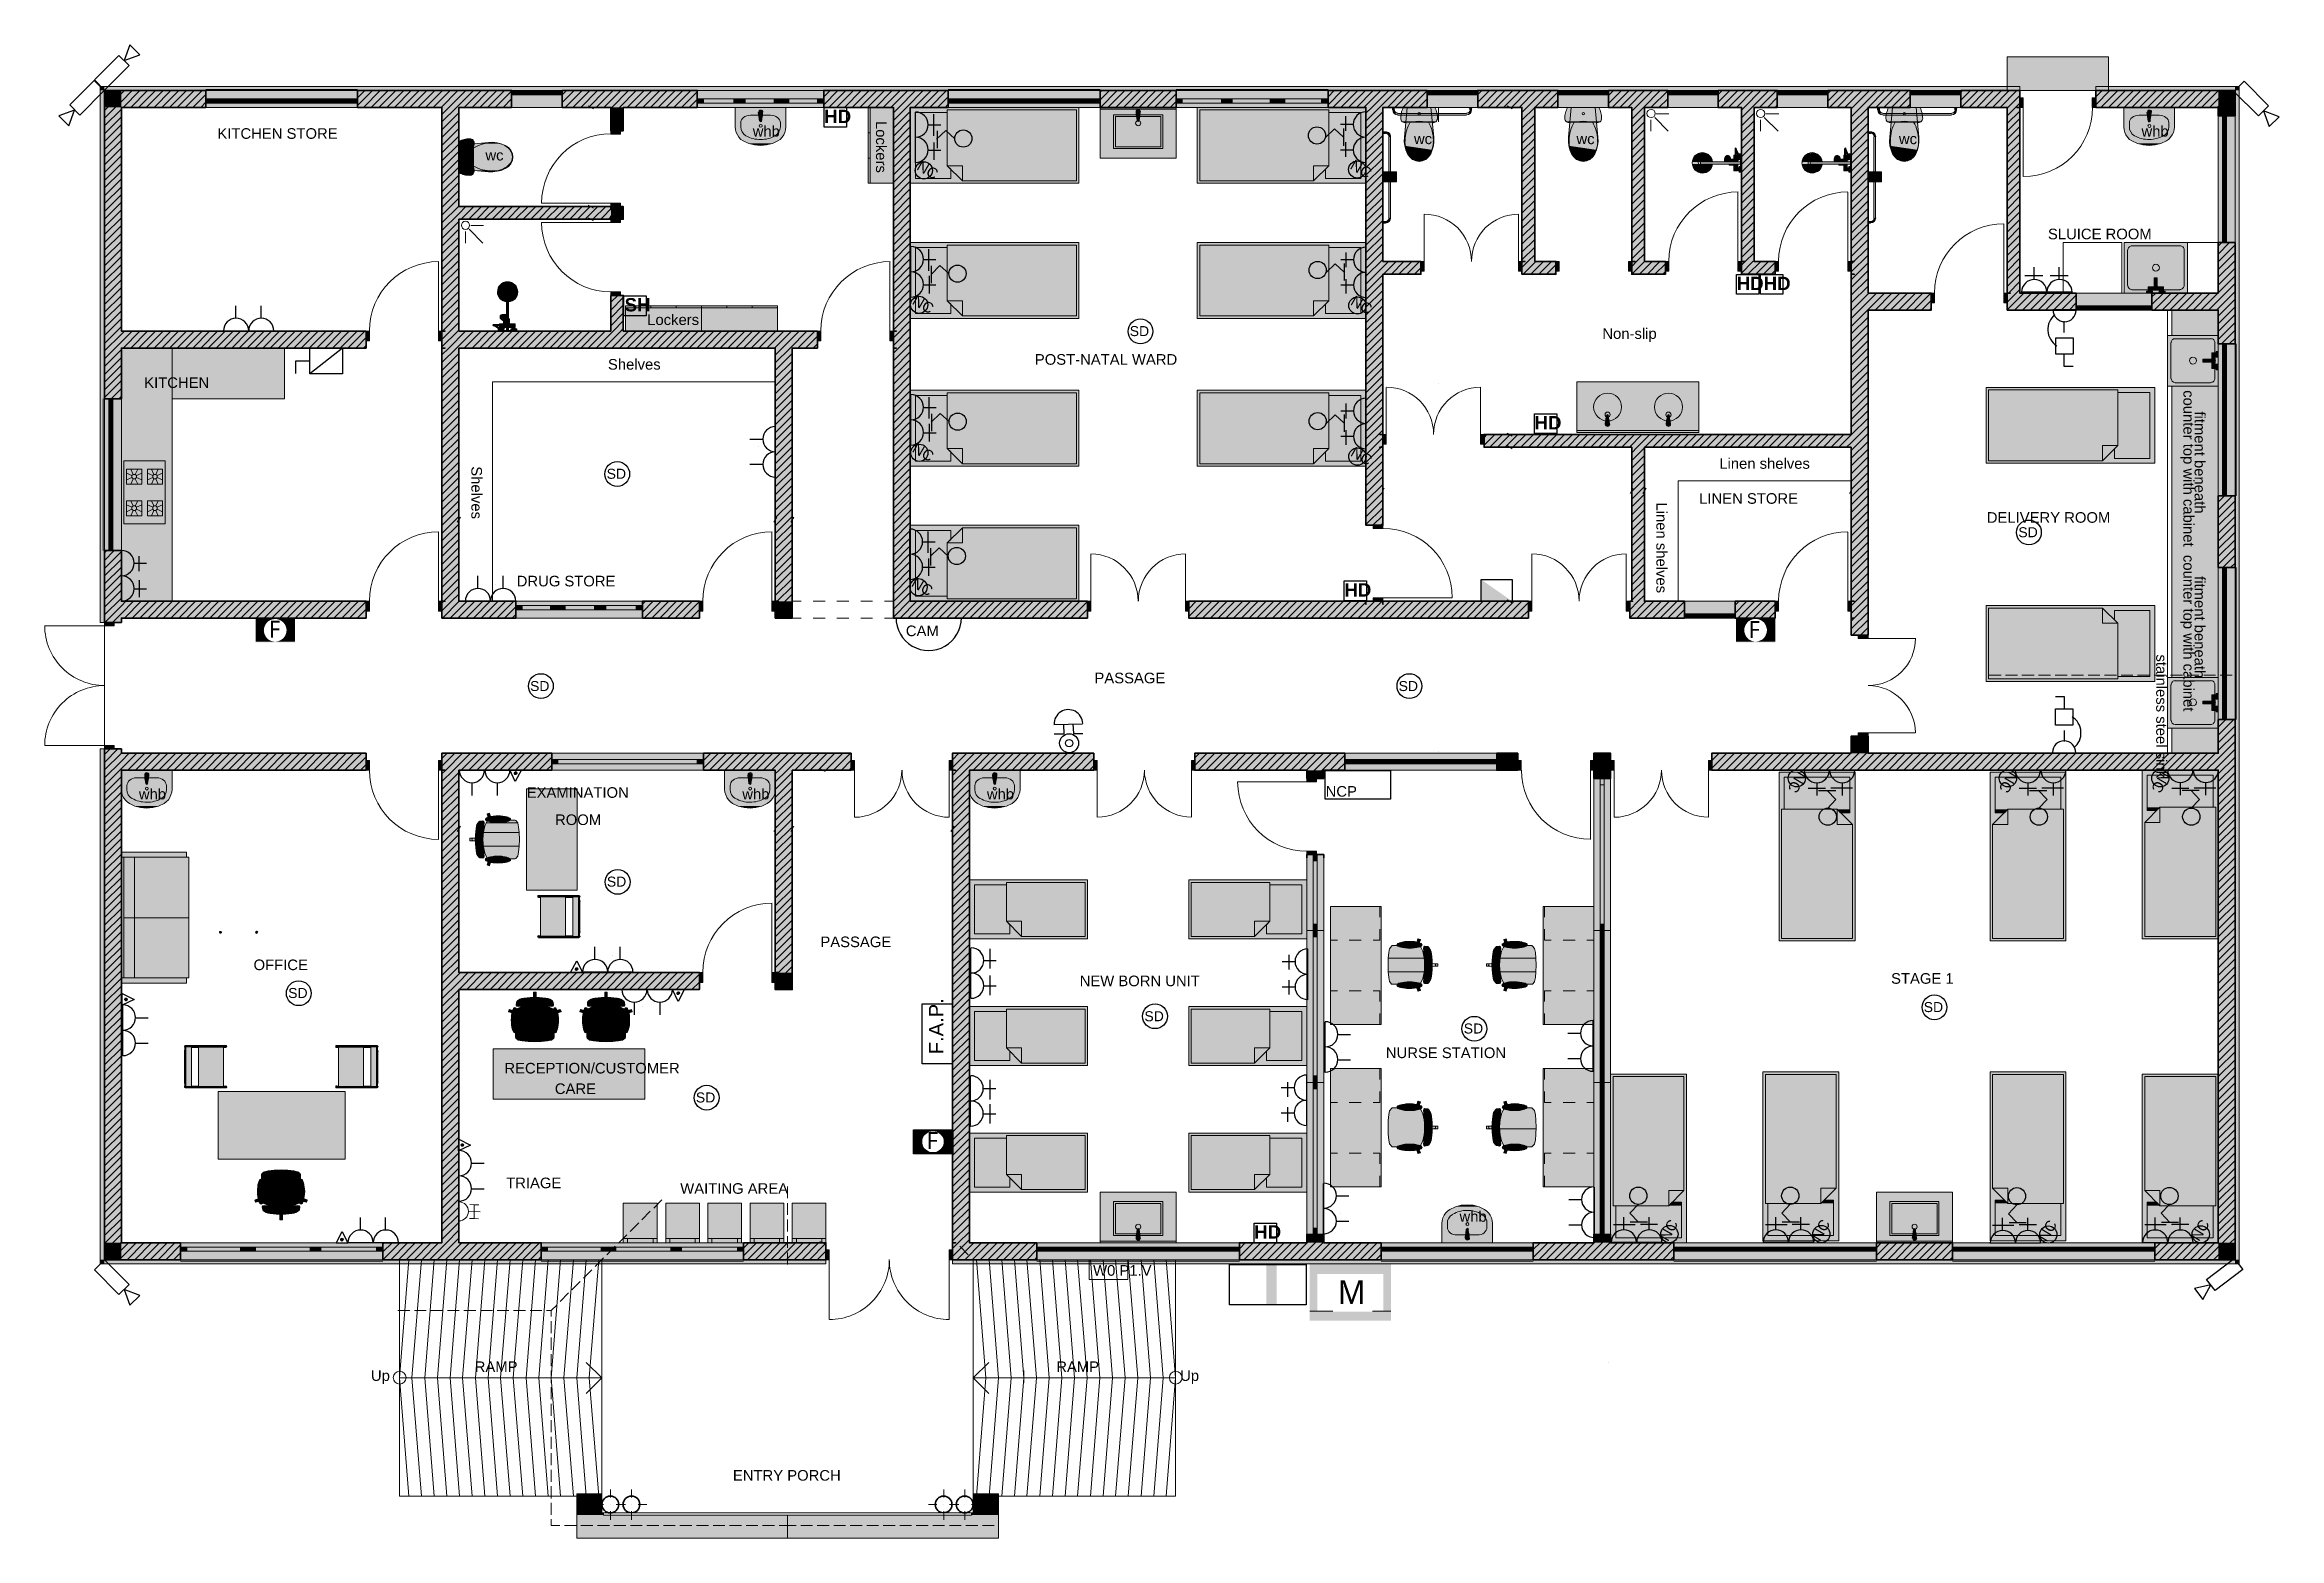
# Model space of a CAD drawing. Header units: inches. Extents: x 1845 to 54835, y 15201 to 50607.
import ezdxf

# ---------------------------------------------------------------- set-up
doc = ezdxf.new("R2010")
doc.units = ezdxf.units.IN
doc.header["$MEASUREMENT"] = 0
doc.layers.add('PDF_Geometry', color=7, linetype='Continuous', true_color=0xfd8379)
doc.layers.add('PDF_Solid Fills', color=7, linetype='Continuous', true_color=0xffffff)
doc.layers.add('PDF_Text', color=7, linetype='Continuous')
doc.styles.add('PDF Arial-BoldMT', font='arial.ttf')
doc.styles.add('PDF ArialMT', font='arial.ttf')
doc.styles.add('PDF ArialNarrow', font='arial.ttf')
doc.styles.add('PDF ArialNarrow Bold', font='arialbd.ttf')
doc.styles.add('PDF Ebrima', font='ebrima.ttf')

msp = doc.modelspace()

# ---------------------------------------------------------------- texts
at = {"layer": 'PDF_Text', "attachment_point": 4}
for s, insert, char_height, style in [('HD', (20329, 48907), 316.9, 'PDF ArialNarrow Bold'), ('KITCHEN STORE', (5941, 48500), 251.48, 'PDF Arial-BoldMT'), ('whb', (18636, 48553), 250, 'PDF Arial-BoldMT'), ('wc', (34315, 48373), 251.5, 'PDF Arial-BoldMT'), ('wc', (38168, 48373), 251.5, 'PDF Arial-BoldMT'), ('wc', (45814, 48373), 251.5, 'PDF Arial-BoldMT'), ('whb', (51567, 48553), 251.5, 'PDF Arial-BoldMT'), ('wc', (12296, 47986), 251.5, 'PDF Arial-BoldMT'), ('SLUICE ROOM', (49349, 46118), 251.48, 'PDF Arial-BoldMT'), ('HDHD', (41967, 44948), 316.9, 'PDF ArialNarrow Bold'), ('SH', (15598, 44440), 315, 'PDF ArialNarrow Bold'), ('Lockers', (16133, 44086), 251.5, 'PDF Arial-BoldMT'), ('Non-slip', (38782, 43721), 251.5, 'PDF Arial-BoldMT'), ('Shelves', (15202, 43028), 251.5, 'PDF Arial-BoldMT'), ('POST-NATAL WARD', (25325, 43144), 251.48, 'PDF Arial-BoldMT'), ('KITCHEN', (4205, 42594), 251.5, 'PDF Arial-BoldMT'), ('HD', (37173, 41646), 316.9, 'PDF ArialNarrow Bold'), ('Linen shelves', (41555, 40678), 251.48, 'PDF Arial-BoldMT'), ('LINEN STORE', (41078, 39848), 251.48, 'PDF Arial-BoldMT'), ('DELIVERY ROOM', (47899, 39398), 251.48, 'PDF Arial-BoldMT'), ('DRUG STORE', (13037, 37890), 251.5, 'PDF Arial-BoldMT'), ('HD', (32664, 37683), 316.9, 'PDF ArialNarrow Bold'), ('PASSAGE', (26738, 35593), 251.5, 'PDF Arial-BoldMT'), ('whb', (4078, 32841), 251.5, 'PDF Arial-BoldMT'), ('EXAMINATION', (13275, 32878), 251.48, 'PDF Arial-BoldMT'), ('whb', (18387, 32841), 251.5, 'PDF Arial-BoldMT'), ('whb', (24187, 32841), 251.5, 'PDF Arial-BoldMT'), ('ROOM', (13947, 32233), 251.5, 'PDF Arial-BoldMT'), ('PASSAGE', (20239, 29338), 251.5, 'PDF Arial-BoldMT'), ('OFFICE', (6798, 28793), 251.5, 'PDF Arial-BoldMT'), ('NEW BORN UNIT', (26388, 28412), 251.48, 'PDF Arial-BoldMT'), ('STAGE 1', (45629, 28470), 251.5, 'PDF Arial-BoldMT'), ('NURSE STATION', (33649, 26708), 251.48, 'PDF Arial-BoldMT'), ('RECEPTION/CUSTOMER', (12746, 26343), 251.48, 'PDF Arial-BoldMT'), ('CARE', (13942, 25856), 251.5, 'PDF Arial-BoldMT'), ('TRIAGE', (12788, 23623), 251.5, 'PDF Arial-BoldMT'), ('WAITING AREA', (16916, 23491), 251.48, 'PDF Arial-BoldMT'), ('whb', (35395, 22829), 251.5, 'PDF Arial-BoldMT'), ('HD', (30526, 22464), 316.9, 'PDF ArialNarrow Bold'), ('W0 P1.V', (26706, 21549), 251.5, 'PDF Arial-BoldMT'), ('Up', (9582, 19019), 251.5, 'PDF Arial-BoldMT'), ('RAMP', (12042, 19268), 251.5, 'PDF Arial-BoldMT'), ('RAMP', (25833, 19268), 251.5, 'PDF Arial-BoldMT'), ('Up', (28770, 19019), 251.5, 'PDF Arial-BoldMT'), ('ENTRY PORCH', (18165, 16691), 251.48, 'PDF Arial-BoldMT')]:
    msp.add_mtext(s, dxfattribs=dict(at, insert=insert, char_height=char_height, style=style))
at = {"layer": 'PDF_Text', "attachment_point": 4, "rotation": 270, "style": 'PDF Arial-BoldMT'}
for s, insert, char_height in [('Lockers', (21681, 48799), 251.5), ('counter top with cabinet', (52648, 42417), 251.48), ('fitment beneath', (52950, 41914), 251.48), ('Shelves', (12087, 40613), 251.5), ('Linen shelves', (40186, 39755), 251.48), ('counter top with cabinet', (52648, 38512), 251.48), ('fitment beneath', (52950, 38009), 251.48), ('stainless steel sink', (52040, 36152), 251.48)]:
    msp.add_mtext(s, dxfattribs=dict(at, insert=insert, char_height=char_height))
at = {"layer": 'PDF_Text', "color": 4, "char_height": 251.5, "attachment_point": 4, "style": 'PDF Arial-BoldMT'}
for insert, rotation in [((22564, 47764), 329.6565), ((32840, 47785), 329.958), ((22458, 44578), 329.6559), ((32851, 44563), 329.9578), ((22458, 41075), 329.6562), ((32851, 40980), 329.9578), ((22438, 37889), 329.1396), ((43530, 33340), 239.4413), ((48536, 33340), 239.6564), ((52151, 33340), 239.6559), ((40229, 22283), 59.9579), ((43833, 22289), 59.6562), ((49210, 22274), 59.1394), ((52825, 22285), 59.1394)]:
    msp.add_mtext('NC', dxfattribs=dict(at, insert=insert, rotation=rotation))
at = {"layer": 'PDF_Text', "color": 4, "attachment_point": 4}
for s, insert, char_height, style in [('SD', (27574, 43816), 237.6, 'PDF ArialMT'), ('SD', (15170, 40434), 237.6, 'PDF ArialMT'), ('SD', (48646, 39048), 237.6, 'PDF ArialMT'), ('SD', (13355, 35402), 236.3, 'PDF ArialMT'), ('SD', (33950, 35402), 237.6, 'PDF ArialMT'), ('NCP', (32220, 32905), 251.5, 'PDF Arial-BoldMT'), ('SD', (15175, 30766), 237.6, 'PDF ArialMT'), ('SD', (7618, 28126), 237.6, 'PDF ArialMT'), ('SD', (27923, 27575), 237.6, 'PDF ArialMT'), ('SD', (46402, 27792), 237.6, 'PDF ArialMT'), ('SD', (35495, 27284), 237.6, 'PDF ArialMT'), ('SD', (17286, 25649), 237.6, 'PDF ArialMT')]:
    msp.add_mtext(s, dxfattribs=dict(at, insert=insert, char_height=char_height, style=style))
at = {"layer": 'PDF_Text', "color": 1, "attachment_point": 4, "style": 'PDF Ebrima'}
for s, insert, char_height in [('F', (7158, 36754), 400), ('F', (42248, 36743), 400), ('F', (22758, 24631), 400), ('M', (32506, 21036), 560)]:
    msp.add_mtext(s, dxfattribs=dict(at, insert=insert, char_height=char_height))
at = {"layer": 'PDF_Text', "color": 6, "insert": (22266, 36710), "char_height": 251.5, "attachment_point": 4, "style": 'PDF Arial-BoldMT'}
msp.add_mtext('CAM', dxfattribs=at)
at = {"layer": 'PDF_Text', "color": 1, "insert": (22985, 26674), "char_height": 342.3, "attachment_point": 4, "rotation": 90, "style": 'PDF ArialNarrow'}
msp.add_mtext('F.A.P.', dxfattribs=at)

# ---------------------------------------------------------------- linework, layer by layer
at = {"layer": 'PDF_Geometry', "color": 6, "lineweight": 25}
for points in [[(3030, 49771), (3607, 50347), (3845, 50115), (3263, 49533)], [(3866, 50607), (3729, 50231), (4104, 50369)], [(3258, 49522), (2676, 48940), (2438, 49178), (3020, 49760)], [(53999, 49739), (54581, 49157), (54343, 48919), (53760, 49501)], [(2416, 48686), (2554, 49056), (2184, 48919)], [(54835, 48898), (54459, 49040), (54597, 48665)], [(3263, 21799), (3845, 21217), (3607, 20979), (3030, 21561)], [(53967, 21572), (53311, 21075), (53110, 21339), (53766, 21837)], [(53025, 20858), (53210, 21207), (52824, 21122)], [(4099, 20958), (3729, 21096), (3866, 20725)]]:
    msp.add_lwpolyline(points, close=True, dxfattribs=at)
at = {"layer": 'PDF_Geometry', "color": 123, "lineweight": 18, "true_color": 0x70cdbd}
for points in [[(48384, 50321), (48384, 49522), (50781, 49522), (50781, 50321)], [(3263, 49522), (3263, 21805), (15058, 21805), (15058, 15804), (23863, 15804), (23863, 21805), (53787, 21805), (53787, 49522)], [(19461, 15751), (15100, 15751), (15100, 15804), (15058, 15804), (15058, 16254), (14460, 16254), (14460, 15201), (19461, 15201), (19461, 15751), (19461, 15201), (24461, 15201), (24461, 16254), (23863, 16254), (23863, 15804), (23821, 15804), (23821, 15751)]]:
    msp.add_lwpolyline(points, close=True, dxfattribs=at)
at = {"layer": 'PDF_Geometry', "color": 251, "lineweight": 18, "true_color": 0x696969}
for points in [[(3263, 49617), (3163, 49617), (3163, 36912), (3263, 36912), (3263, 49522), (48681, 49522), (48681, 49617)], [(53787, 21704), (53882, 21704), (53882, 49522), (53882, 49617), (50485, 49617), (50485, 49522), (53787, 49522), (53787, 21805), (23371, 21805), (23371, 21704)], [(20371, 21704), (20371, 21805), (3263, 21805), (3263, 33912), (3163, 33912), (3163, 21704), (3263, 21704)]]:
    msp.add_lwpolyline(points, close=True, dxfattribs=at)
at = {"layer": 'PDF_Geometry', "lineweight": 9}
for points in [[(3263, 48866), (3517, 49120), (3591, 49194), (3665, 49263), (3919, 49522)], [(3263, 49046), (3337, 49120), (3501, 49284), (3665, 49448), (3734, 49522)], [(3549, 49522), (3406, 49374), (3263, 49231)], [(3369, 49522), (3316, 49469), (3263, 49416)], [(3702, 49120), (4104, 49522)], [(3888, 49120), (4284, 49522)], [(4073, 49120), (4470, 49522)], [(4253, 49120), (4655, 49522)], [(4438, 49120), (4840, 49522)], [(4623, 49120), (5025, 49522)], [(4808, 49120), (5205, 49522)], [(4988, 49120), (5390, 49522)], [(5173, 49120), (5576, 49522)], [(5359, 49120), (5665, 49427)], [(9264, 49162), (9618, 49522)], [(9264, 49347), (9438, 49522)], [(9407, 49120), (9803, 49522)], [(9587, 49120), (9989, 49522)], [(9772, 49120), (10174, 49522)], [(9957, 49120), (10359, 49522)], [(10142, 49120), (10539, 49522)], [(10322, 49120), (10724, 49522)], [(10507, 49120), (10909, 49522)], [(10692, 49120), (11095, 49522)], [(10878, 49120), (11275, 49522)], [(11058, 49120), (11460, 49522)], [(11243, 49120), (11645, 49522)], [(11264, 48776), (11613, 49120), (12010, 49522)], [(11264, 48956), (11428, 49120), (11830, 49522)], [(11793, 49120), (12195, 49522)], [(11978, 49120), (12380, 49522)], [(12164, 49120), (12566, 49522)], [(12349, 49120), (12746, 49522)], [(12529, 49120), (12915, 49506)], [(12714, 49120), (12915, 49321)], [(14116, 49236), (14402, 49522)], [(14116, 49416), (14217, 49522)], [(14185, 49120), (14587, 49522)], [(14370, 49120), (14772, 49522)], [(14555, 49120), (14952, 49522)], [(14741, 49120), (15137, 49522)], [(14920, 49120), (15323, 49522)], [(15106, 49120), (15508, 49522)], [(15270, 48913), (15476, 49120), (15873, 49522)], [(15270, 49099), (15291, 49120), (15688, 49522)], [(15656, 49120), (16058, 49522)], [(15841, 49120), (16243, 49522)], [(16026, 49120), (16429, 49522)], [(16212, 49120), (16608, 49522)], [(16391, 49120), (16794, 49522)], [(16577, 49120), (16979, 49522)], [(16762, 49120), (17164, 49522)], [(16947, 49120), (17318, 49490)], [(17127, 49120), (17318, 49310)], [(20318, 49183), (20656, 49522)], [(20318, 49368), (20471, 49522)], [(20440, 49120), (20842, 49522)], [(20625, 49120), (21022, 49522)], [(20810, 49120), (21207, 49522)], [(20990, 49120), (21392, 49522)], [(21175, 49120), (21577, 49522)], [(21360, 49120), (21762, 49522)], [(21545, 49120), (21942, 49522)], [(21725, 49120), (22128, 49522)], [(21911, 49120), (22313, 49522)], [(21969, 48813), (22281, 49120), (22678, 49522)], [(21969, 48993), (22096, 49120), (22498, 49522)], [(22461, 49120), (22863, 49522)], [(22646, 49120), (23048, 49522)], [(22831, 49120), (23233, 49522)], [(23017, 49120), (23271, 49374)], [(26874, 49300), (27091, 49522)], [(26874, 49485), (26911, 49522)], [(26879, 49120), (27276, 49522)], [(27059, 49120), (27461, 49522)], [(27244, 49120), (27647, 49522)], [(27430, 49120), (27832, 49522)], [(27615, 49120), (28012, 49522)], [(27795, 49120), (28197, 49522)], [(27980, 49120), (28382, 49522)], [(28165, 49120), (28567, 49522)], [(28350, 49120), (28673, 49443)], [(32277, 49183), (32610, 49522)], [(32277, 49368), (32425, 49522)], [(32393, 49120), (32795, 49522)], [(32578, 49120), (32981, 49522)], [(32764, 49120), (33166, 49522)], [(32949, 49120), (33346, 49522)], [(33129, 49120), (33531, 49522)], [(33176, 48797), (33499, 49120), (33901, 49522)], [(33176, 48982), (33314, 49120), (33716, 49522)], [(33684, 49120), (34081, 49522)], [(33864, 49120), (34266, 49522)], [(34049, 49120), (34452, 49522)], [(34235, 49120), (34626, 49511)], [(34420, 49120), (34626, 49326)], [(35827, 49241), (36108, 49522)], [(35827, 49427), (35923, 49522)], [(35891, 49120), (36288, 49522)], [(36076, 49120), (36473, 49522)], [(36256, 49120), (36658, 49522)], [(36441, 49120), (36843, 49522)], [(36626, 49120), (37023, 49522)], [(36812, 49120), (37208, 49522)], [(36875, 48818), (37177, 49120), (37579, 49522)], [(36875, 49003), (36992, 49120), (37394, 49522)], [(37362, 49120), (37727, 49485)], [(37547, 49120), (37727, 49300)], [(38928, 49215), (39235, 49522)], [(38928, 49400), (39050, 49522)], [(39018, 49120), (39415, 49522)], [(39198, 49120), (39600, 49522)], [(39383, 49120), (39785, 49522)], [(39479, 48845), (39754, 49120), (40151, 49522)], [(39479, 49030), (39569, 49120), (39971, 49522)], [(39934, 49120), (40331, 49511)], [(40119, 49120), (40331, 49326)], [(41532, 49241), (41807, 49522)], [(41532, 49427), (41622, 49522)], [(41590, 49120), (41992, 49522)], [(41775, 49120), (42177, 49522)], [(41960, 49120), (42357, 49522)], [(42082, 48871), (42325, 49120), (42728, 49522)], [(42082, 49056), (42146, 49120), (42542, 49522)], [(42511, 49120), (42913, 49522)], [(42696, 49120), (42929, 49353)], [(44130, 49268), (44384, 49522)], [(44130, 49453), (44199, 49522)], [(44167, 49120), (44569, 49522)], [(44352, 49120), (44749, 49522)], [(44532, 49120), (44934, 49522)], [(44680, 48898), (44902, 49120), (45305, 49522)], [(44680, 49083), (44717, 49120), (45119, 49522)], [(45088, 49120), (45484, 49522)], [(45268, 49120), (45670, 49522)], [(45453, 49120), (45855, 49522)], [(45638, 49120), (46040, 49522)], [(45823, 49120), (46082, 49379)], [(47284, 49289), (47511, 49522)], [(47284, 49474), (47326, 49522)], [(47294, 49120), (47691, 49522)], [(47479, 49120), (47876, 49522)], [(47659, 49120), (48061, 49522)], [(47845, 49120), (48247, 49522)], [(48030, 49120), (48427, 49522)], [(48215, 49120), (48612, 49522)], [(48384, 49104), (48395, 49120), (48681, 49406)], [(50485, 49183), (50818, 49522)], [(50485, 49368), (50638, 49522)], [(50601, 49120), (51004, 49522)], [(50787, 49120), (51189, 49522)], [(50972, 49120), (51374, 49522)], [(51157, 49120), (51554, 49522)], [(51337, 49120), (51739, 49522)], [(51522, 49120), (51924, 49522)], [(51707, 49120), (52110, 49522)], [(51893, 49120), (52289, 49522)], [(52072, 49120), (52475, 49522)], [(52258, 49120), (52660, 49522)], [(52443, 49120), (52845, 49522)], [(52628, 49120), (53025, 49522)], [(52813, 49120), (53210, 49522)], [(53395, 49522), (53385, 49511), (52993, 49120)], [(53581, 49522), (53385, 49326), (53178, 49120)], [(53760, 49522), (53385, 49141), (53364, 49120)], [(53385, 48956), (53549, 49120), (53787, 49358)], [(3263, 48681), (3665, 49077)], [(3263, 48495), (3665, 48898)], [(5544, 49120), (5665, 49241)], [(11264, 48591), (11666, 48993)], [(11264, 48405), (11666, 48808)], [(12899, 49120), (12915, 49136)], [(15270, 48728), (15566, 49030)], [(15291, 48569), (15566, 48845)], [(17312, 49120), (17318, 49125)], [(21969, 48628), (22371, 49025)], [(21969, 48442), (22371, 48845)], [(23196, 49120), (23271, 49194)], [(28530, 49120), (28673, 49263)], [(33176, 48612), (33578, 49014)], [(33176, 48427), (33578, 48829)], [(34600, 49120), (34626, 49141)], [(36875, 48633), (37177, 48935)], [(39479, 48659), (39780, 48961)], [(39479, 48480), (39780, 48776)], [(40304, 49120), (40331, 49146)], [(42082, 48686), (42378, 48987)], [(42082, 48506), (42378, 48802)], [(42881, 49120), (42929, 49173)], [(44680, 48712), (45082, 49114)], [(44680, 48532), (45082, 48929)], [(46003, 49120), (46082, 49194)], [(48384, 48919), (48580, 49120), (48681, 49220)], [(48384, 48739), (48681, 49035)], [(48384, 48554), (48681, 48855)], [(53533, 48919), (53729, 49120), (53787, 49173)], [(53713, 48919), (53787, 48987)], [(3263, 48310), (3665, 48712)], [(3263, 48125), (3665, 48527)], [(3263, 47945), (3665, 48342)], [(11264, 48220), (11666, 48622)], [(11264, 48040), (11666, 48437)], [(11264, 47855), (11666, 48252)], [(15476, 48569), (15566, 48659)], [(21969, 48257), (22371, 48659)], [(21969, 48077), (22371, 48474)], [(21969, 47892), (22371, 48289)], [(33176, 48247), (33578, 48644)], [(33176, 48061), (33578, 48458)], [(33176, 47876), (33578, 48278)], [(36875, 48453), (37177, 48749)], [(36875, 48268), (37177, 48569)], [(36875, 48083), (37177, 48384)], [(39479, 48294), (39780, 48596)], [(39479, 48109), (39780, 48411)], [(39479, 47924), (39780, 48226)], [(42082, 48321), (42378, 48622)], [(42082, 48136), (42378, 48437)], [(42082, 47950), (42378, 48252)], [(44680, 48347), (45082, 48744)], [(44680, 48162), (45082, 48564)], [(44680, 47977), (45082, 48379)], [(48384, 48368), (48681, 48670)], [(48384, 48183), (48681, 48485)], [(48384, 48003), (48681, 48300)], [(3263, 47760), (3665, 48162)], [(3263, 47575), (3665, 47977)], [(3263, 47389), (3665, 47792)], [(11264, 47670), (11666, 48072)], [(11264, 47485), (11666, 47887)], [(11264, 47305), (11666, 47702)], [(21969, 47707), (22371, 48109)], [(21969, 47522), (22371, 47924)], [(21969, 47342), (22371, 47739)], [(33176, 47691), (33578, 48093)], [(33176, 47511), (33578, 47908)], [(33176, 47326), (33578, 47723)], [(36875, 47897), (37177, 48199)], [(36875, 47718), (37177, 48014)], [(36875, 47532), (37177, 47834)], [(39479, 47744), (39780, 48040)], [(39479, 47559), (39780, 47860)], [(42082, 47770), (42378, 48067)], [(42082, 47585), (42378, 47882)], [(42082, 47400), (42378, 47702)], [(44680, 47792), (45082, 48194)], [(44680, 47612), (45082, 48009)], [(44680, 47426), (45082, 47829)], [(48384, 47818), (48681, 48120)], [(48384, 47633), (48681, 47934)], [(48384, 47448), (48681, 47749)], [(3263, 47210), (3665, 47606)], [(3263, 47024), (3665, 47426)], [(3263, 46839), (3665, 47241)], [(11264, 47120), (11666, 47516)], [(11264, 46934), (11666, 47337)], [(21969, 47157), (22371, 47553)], [(21969, 46971), (22371, 47374)], [(21969, 46786), (22371, 47188)], [(33176, 47141), (33578, 47543)], [(33176, 46956), (33578, 47358)], [(33176, 46770), (33578, 47172)], [(36875, 47347), (37177, 47649)], [(36875, 47162), (37177, 47464)], [(36875, 46982), (37177, 47278)], [(39479, 47374), (39780, 47675)], [(39479, 47188), (39780, 47490)], [(39479, 47008), (39780, 47305)], [(42082, 47215), (42378, 47516)], [(42082, 47030), (42378, 47331)], [(44680, 47241), (45082, 47643)], [(44680, 47056), (45082, 47458)], [(44680, 46876), (45082, 47273)], [(48384, 47268), (48681, 47564)], [(48384, 47083), (48681, 47379)], [(48384, 46897), (48681, 47199)], [(3263, 46654), (3665, 47056)], [(3263, 46474), (3665, 46871)], [(3263, 46289), (3665, 46691)], [(11264, 46749), (11666, 47151)], [(11264, 46569), (11666, 46966)], [(11264, 46384), (11666, 46781)], [(11264, 46199), (11666, 46601), (11835, 46770)], [(11719, 46469), (12021, 46770)], [(11904, 46469), (12206, 46770)], [(12089, 46469), (12386, 46770)], [(12269, 46469), (12571, 46770)], [(12455, 46469), (12756, 46770)], [(12640, 46469), (12941, 46770)], [(12825, 46469), (13121, 46770)], [(13005, 46469), (13307, 46770)], [(13190, 46469), (13492, 46770)], [(13375, 46469), (13677, 46770)], [(13561, 46469), (13857, 46770)], [(13740, 46469), (14042, 46770)], [(13926, 46469), (14227, 46770)], [(14111, 46469), (14412, 46770)], [(14296, 46469), (14592, 46770)], [(14476, 46469), (14778, 46770)], [(14661, 46469), (14963, 46770)], [(14846, 46469), (15148, 46770)], [(15032, 46469), (15328, 46770), (15270, 46707)], [(15211, 46469), (15471, 46723)], [(15270, 46522), (15513, 46770)], [(15566, 46638), (15397, 46469), (15471, 46538)], [(21969, 46601), (22371, 47003)], [(21969, 46421), (22371, 46818)], [(21969, 46236), (22371, 46638)], [(33176, 46590), (33578, 46987)], [(33176, 46405), (33578, 46807)], [(36875, 46797), (37177, 47098)], [(36875, 46612), (37177, 46913)], [(36875, 46426), (37177, 46728)], [(39479, 46823), (39780, 47120)], [(39479, 46638), (39780, 46940)], [(39479, 46453), (39780, 46754)], [(42082, 46850), (42378, 47146)], [(42082, 46664), (42378, 46966)], [(42082, 46479), (42378, 46781)], [(44680, 46691), (45082, 47093)], [(44680, 46506), (45082, 46908)], [(44680, 46321), (45082, 46723)], [(48384, 46712), (48681, 47014)], [(48384, 46527), (48681, 46829)], [(48384, 46347), (48681, 46643)], [(3263, 46104), (3665, 46506)], [(3263, 45918), (3665, 46321)], [(3263, 45738), (3665, 46135)], [(11264, 46014), (11666, 46416)], [(11264, 45828), (11666, 46231)], [(21969, 46051), (22371, 46453)], [(21969, 45865), (22371, 46268)], [(33176, 46220), (33578, 46622)], [(33176, 46035), (33578, 46437)], [(33176, 45855), (33578, 46252)], [(36875, 46246), (37177, 46543)], [(36875, 46061), (37177, 46358)], [(36875, 45876), (37177, 46178)], [(39479, 46268), (39780, 46569)], [(39479, 46088), (39780, 46384)], [(39479, 45903), (39780, 46204)], [(42082, 46294), (42378, 46596)], [(42082, 46114), (42378, 46411)], [(42082, 45929), (42378, 46231)], [(44680, 46141), (45082, 46538)], [(44680, 45955), (45082, 46352)], [(44680, 45770), (45082, 46172)], [(48384, 46162), (48681, 46463)], [(48384, 45977), (48681, 46278)], [(3263, 45553), (3665, 45950)], [(3263, 45368), (3665, 45770)], [(3263, 45183), (3665, 45585)], [(11264, 45649), (11666, 46045)], [(11264, 45463), (11666, 45865)], [(11264, 45278), (11666, 45680)], [(21969, 45686), (22371, 46082)], [(21969, 45500), (22371, 45903)], [(21969, 45315), (22371, 45717)], [(33176, 45670), (33578, 46072)], [(33176, 45484), (33578, 45887)], [(33176, 45299), (33578, 45701)], [(36875, 45691), (37177, 45992)], [(36875, 45506), (37177, 45807)], [(36875, 45326), (37018, 45469), (37177, 45622)], [(39479, 45717), (39780, 46019)], [(39479, 45532), (39780, 45834)], [(39479, 45352), (39595, 45469), (39780, 45649)], [(42082, 45744), (42378, 46045)], [(42082, 45559), (42378, 45860)], [(42082, 45379), (42172, 45469), (42378, 45675)], [(44680, 45585), (45082, 45987)], [(44680, 45405), (45082, 45802)], [(44680, 45220), (45082, 45617)], [(48384, 45791), (48681, 46093)], [(48384, 45611), (48681, 45908)], [(48384, 45426), (48681, 45728)], [(53385, 45643), (53655, 45918)], [(53385, 45828), (53469, 45918)], [(53385, 45463), (53787, 45860)], [(53385, 45278), (53787, 45680)], [(3263, 45003), (3665, 45400)], [(3263, 44818), (3665, 45215)], [(11264, 45093), (11666, 45495)], [(11264, 44913), (11666, 45310)], [(11264, 44728), (11666, 45130)], [(21969, 45130), (22371, 45532)], [(21969, 44950), (22371, 45347)], [(21969, 44765), (22371, 45167)], [(33176, 45119), (33578, 45516)], [(33176, 44934), (33578, 45331), (33711, 45469)], [(33176, 44749), (33578, 45151)], [(33594, 45167), (33896, 45469)], [(33780, 45167), (34076, 45469)], [(33959, 45167), (34261, 45469)], [(34145, 45167), (34446, 45469)], [(34330, 45167), (34478, 45315)], [(36902, 45167), (37203, 45469)], [(37087, 45167), (37388, 45469)], [(37272, 45167), (37574, 45469)], [(37457, 45167), (37679, 45389)], [(37642, 45167), (37679, 45204)], [(39479, 45167), (39780, 45469)], [(39664, 45167), (39965, 45469)], [(39849, 45167), (40145, 45469)], [(40029, 45167), (40278, 45416)], [(40214, 45167), (40278, 45230)], [(42082, 45193), (42352, 45469), (42378, 45495)], [(42235, 45167), (42537, 45469)], [(42421, 45167), (42722, 45469)], [(42606, 45167), (42881, 45442)], [(42791, 45167), (42881, 45257)], [(44680, 45035), (45082, 45437)], [(44680, 44849), (45082, 45252)], [(44680, 44670), (45082, 45066)], [(48384, 45241), (48681, 45543)], [(48384, 45056), (48681, 45357)], [(48384, 44876), (48681, 45172)], [(53385, 45093), (53787, 45495)], [(53385, 44908), (53787, 45310)], [(53385, 44728), (53787, 45125)], [(3263, 44633), (3665, 45035)], [(3263, 44447), (3665, 44849)], [(3263, 44267), (3665, 44664)], [(11264, 44543), (11666, 44945)], [(11264, 44357), (11666, 44760)], [(11264, 44177), (11666, 44574)], [(15270, 44500), (15439, 44664)], [(15270, 44315), (15566, 44617)], [(21969, 44580), (22371, 44982)], [(21969, 44394), (22371, 44797)], [(21969, 44215), (22371, 44611)], [(33176, 44564), (33578, 44966)], [(33176, 44384), (33578, 44781)], [(33176, 44199), (33578, 44595)], [(44680, 44484), (45082, 44881)], [(44680, 43929), (45082, 44331), (45469, 44717)], [(44680, 44114), (45082, 44516), (45283, 44717)], [(44680, 44299), (45082, 44701), (45098, 44717)], [(45252, 44315), (45649, 44717)], [(45432, 44315), (45834, 44717)], [(45617, 44315), (46019, 44717)], [(45802, 44315), (46204, 44717)], [(45987, 44315), (46384, 44717)], [(46167, 44315), (46569, 44717)], [(46352, 44315), (46580, 44543)], [(48384, 44691), (48411, 44717), (48681, 44992)], [(48384, 44506), (48591, 44717), (48681, 44807)], [(48384, 44320), (48776, 44717)], [(48559, 44315), (48961, 44717)], [(48744, 44315), (49146, 44717)], [(48929, 44315), (49326, 44717)], [(49114, 44315), (49511, 44717)], [(49294, 44315), (49697, 44717)], [(49480, 44315), (49882, 44717)], [(49665, 44315), (50014, 44670)], [(51813, 44447), (52088, 44717)], [(51813, 44627), (51903, 44717)], [(51871, 44315), (52274, 44717)], [(52057, 44315), (52453, 44717)], [(52237, 44315), (52639, 44717)], [(52422, 44315), (52824, 44717)], [(52607, 44315), (53009, 44717)], [(52792, 44315), (53189, 44717)], [(52977, 44315), (53374, 44717)], [(53157, 44315), (53385, 44543), (53787, 44945)], [(53342, 44315), (53385, 44357), (53787, 44760)], [(53385, 44172), (53787, 44574)], [(3263, 44082), (3665, 44479)], [(3263, 43897), (3665, 44299)], [(3263, 43712), (3665, 44114)], [(11264, 43992), (11666, 44389)], [(11264, 43807), (11275, 43818), (11666, 44209)], [(11264, 43622), (11460, 43818), (11666, 44024)], [(14920, 43415), (15323, 43818), (15566, 44061)], [(15270, 44130), (15566, 44431)], [(15270, 43945), (15566, 44246)], [(21969, 44029), (22371, 44426)], [(21969, 43844), (22371, 44246)], [(21969, 43659), (22371, 44061)], [(33176, 44013), (33578, 44416)], [(33176, 43828), (33578, 44230)], [(33176, 43648), (33578, 44045)], [(44680, 43749), (45082, 44146)], [(46538, 44315), (46580, 44363)], [(49850, 44315), (50014, 44484)], [(53385, 43992), (53787, 44389)], [(53385, 43807), (53787, 44209)], [(53385, 43622), (53787, 44024)], [(3263, 43527), (3665, 43929)], [(3263, 43161), (3665, 43564), (3919, 43818)], [(3263, 43347), (3665, 43744), (3734, 43818)], [(3702, 43415), (4104, 43818)], [(3888, 43415), (4284, 43818)], [(4067, 43415), (4470, 43818)], [(4253, 43415), (4655, 43818)], [(4438, 43415), (4840, 43818)], [(4623, 43415), (5020, 43818)], [(4808, 43415), (5205, 43818)], [(4988, 43415), (5390, 43818)], [(5173, 43415), (5576, 43818)], [(5359, 43415), (5755, 43818)], [(5544, 43415), (5941, 43818)], [(5724, 43415), (6126, 43818)], [(5909, 43415), (6311, 43818)], [(6094, 43415), (6491, 43818)], [(6279, 43415), (6676, 43818)], [(6459, 43415), (6861, 43818)], [(6644, 43415), (7047, 43818)], [(6830, 43415), (7227, 43818)], [(7015, 43415), (7412, 43818)], [(7195, 43415), (7597, 43818)], [(7380, 43415), (7782, 43818)], [(7565, 43415), (7967, 43818)], [(7750, 43415), (8147, 43818)], [(7930, 43415), (8332, 43818)], [(8115, 43415), (8518, 43818)], [(8301, 43415), (8703, 43818)], [(8486, 43415), (8883, 43818)], [(8666, 43415), (9068, 43818)], [(8851, 43415), (9253, 43818)], [(9036, 43415), (9438, 43818)], [(9221, 43415), (9465, 43664)], [(9401, 43415), (9465, 43479)], [(11264, 43442), (11645, 43818), (11666, 43839)], [(11264, 43072), (11613, 43415), (12010, 43818)], [(11264, 43257), (11428, 43415), (11825, 43818)], [(11793, 43415), (12195, 43818)], [(11978, 43415), (12380, 43818)], [(12164, 43415), (12560, 43818)], [(12349, 43415), (12746, 43818)], [(12529, 43415), (12931, 43818)], [(12714, 43415), (13116, 43818)], [(12899, 43415), (13301, 43818)], [(13084, 43415), (13481, 43818)], [(13264, 43415), (13666, 43818)], [(13449, 43415), (13852, 43818)], [(13635, 43415), (14037, 43818)], [(13820, 43415), (14217, 43818)], [(14000, 43415), (14402, 43818)], [(14185, 43415), (14587, 43818)], [(14370, 43415), (14772, 43818)], [(14555, 43415), (14952, 43818)], [(14735, 43415), (15137, 43818)], [(15106, 43415), (15508, 43818), (15566, 43881)], [(15291, 43415), (15688, 43818)], [(15476, 43415), (15873, 43818)], [(15656, 43415), (16058, 43818)], [(15841, 43415), (16243, 43818)], [(16026, 43415), (16423, 43818)], [(16212, 43415), (16608, 43818)], [(16391, 43415), (16794, 43818)], [(16577, 43415), (16979, 43818)], [(16762, 43415), (17159, 43818)], [(16947, 43415), (17344, 43818)], [(17127, 43415), (17529, 43818)], [(17312, 43415), (17714, 43818)], [(17497, 43415), (17894, 43818)], [(17683, 43415), (18079, 43818)], [(17863, 43415), (18265, 43818)], [(18048, 43415), (18450, 43818)], [(18233, 43415), (18630, 43818)], [(18418, 43415), (18815, 43818)], [(18598, 43415), (19000, 43818)], [(18783, 43415), (19185, 43818)], [(18968, 43415), (19371, 43818)], [(19154, 43415), (19551, 43818)], [(19170, 43066), (19519, 43415), (19921, 43818)], [(19170, 43251), (19334, 43415), (19736, 43818)], [(19704, 43415), (20106, 43818)], [(19889, 43415), (20170, 43701)], [(20069, 43415), (20170, 43516)], [(21969, 43479), (22371, 43876)], [(21969, 43294), (22371, 43691)], [(21969, 43109), (22371, 43511)], [(33176, 43463), (33578, 43860)], [(33176, 43278), (33578, 43680)], [(33176, 43093), (33578, 43495)], [(44680, 43564), (45082, 43966)], [(44680, 43378), (45082, 43781)], [(44680, 43193), (45082, 43595)], [(53464, 43516), (53787, 43839)], [(53644, 43516), (53787, 43654)], [(3263, 42976), (3665, 43378)], [(3263, 42791), (3665, 43193)], [(3263, 42611), (3665, 43008)], [(11264, 42886), (11666, 43288)], [(11264, 42706), (11666, 43103)], [(19170, 42881), (19572, 43283)], [(19170, 42701), (19572, 43098)], [(21969, 42923), (22371, 43326)], [(21969, 42738), (22371, 43140)], [(21969, 42558), (22371, 42955)], [(33176, 42907), (33578, 43310)], [(33176, 42728), (33578, 43124)], [(33176, 42542), (33578, 42945)], [(44680, 43013), (45082, 43410)], [(44680, 42828), (45082, 43230)], [(44680, 42643), (45082, 43045)], [(3263, 42426), (3665, 42828)], [(3263, 42241), (3665, 42643)], [(3422, 42214), (3665, 42458)], [(11264, 42521), (11666, 42918)], [(11264, 42336), (11666, 42738)], [(11264, 42151), (11666, 42553)], [(19170, 42516), (19572, 42913)], [(19170, 42331), (19572, 42733)], [(19170, 42146), (19572, 42548)], [(21969, 42373), (22371, 42775)], [(21969, 42188), (22371, 42590)], [(21969, 42003), (22371, 42405)], [(33176, 42357), (33578, 42759)], [(33176, 42172), (33578, 42574)], [(44680, 42458), (45082, 42860)], [(44680, 42278), (45082, 42675)], [(44680, 42093), (45082, 42489)], [(3607, 42214), (3665, 42273)], [(11264, 41966), (11666, 42368)], [(11264, 41786), (11666, 42183)], [(11264, 41600), (11666, 42003)], [(19170, 41960), (19572, 42362)], [(19170, 41780), (19572, 42177)], [(19170, 41595), (19572, 41997)], [(21969, 41823), (22371, 42220)], [(21969, 41638), (22371, 42040)], [(33176, 41992), (33578, 42389)], [(33176, 41807), (33578, 42209)], [(33176, 41622), (33578, 42024)], [(44680, 41907), (45082, 42310)], [(44680, 41722), (45082, 42124)], [(44680, 41542), (45082, 41939)], [(11264, 41415), (11666, 41817)], [(11264, 41230), (11666, 41632)], [(11264, 41050), (11666, 41447)], [(19170, 41410), (19572, 41812)], [(19170, 41225), (19572, 41627)], [(19170, 41045), (19572, 41442)], [(21969, 41452), (22371, 41854)], [(21969, 41267), (22371, 41669)], [(21969, 41087), (22371, 41484)], [(33176, 41436), (33578, 41839)], [(33176, 41257), (33578, 41653)], [(33176, 41071), (33578, 41468)], [(35976, 41114), (36230, 41368)], [(35976, 41299), (36044, 41368)], [(36113, 41066), (36415, 41368)], [(36298, 41066), (36595, 41368)], [(36478, 41066), (36780, 41368)], [(36663, 41066), (36965, 41368)], [(36849, 41066), (37150, 41368)], [(37034, 41066), (37330, 41368)], [(37219, 41066), (37515, 41368)], [(37399, 41066), (37701, 41368)], [(37584, 41066), (37886, 41368)], [(37769, 41066), (38071, 41368)], [(37955, 41066), (38251, 41368)], [(38135, 41066), (38436, 41368)], [(38320, 41066), (38621, 41368)], [(38505, 41066), (38807, 41368)], [(38690, 41066), (38986, 41368)], [(38870, 41066), (39172, 41368)], [(39055, 41066), (39357, 41368)], [(39240, 41066), (39542, 41368)], [(39426, 41066), (39722, 41368)], [(39479, 40934), (39606, 41066), (39907, 41368)], [(39791, 41066), (40092, 41368)], [(39976, 41066), (40278, 41368)], [(40161, 41066), (40458, 41368)], [(40341, 41066), (40643, 41368)], [(40526, 41066), (40828, 41368)], [(40711, 41066), (41013, 41368)], [(40897, 41066), (41193, 41368)], [(41077, 41066), (41378, 41368)], [(41262, 41066), (41563, 41368)], [(41447, 41066), (41749, 41368)], [(41632, 41066), (41929, 41368)], [(41812, 41066), (42114, 41368)], [(41997, 41066), (42299, 41368)], [(42183, 41066), (42484, 41368)], [(42368, 41066), (42664, 41368)], [(42553, 41066), (42849, 41368)], [(42733, 41066), (43034, 41368)], [(42918, 41066), (43220, 41368)], [(43103, 41066), (43400, 41368)], [(43288, 41066), (43585, 41368)], [(43468, 41066), (43770, 41368)], [(43654, 41066), (43955, 41368)], [(43839, 41066), (44140, 41368)], [(44024, 41066), (44320, 41368)], [(44204, 41066), (44506, 41368)], [(44389, 41066), (44680, 41357), (45082, 41754)], [(44574, 41066), (44680, 41172), (45082, 41574)], [(44680, 40987), (45082, 41389)], [(11264, 40865), (11666, 41267)], [(11264, 40680), (11666, 41082)], [(11264, 40495), (11666, 40897)], [(19170, 40860), (19572, 41262)], [(19170, 40674), (19572, 41077)], [(19170, 40489), (19572, 40891)], [(21969, 40902), (22371, 41304)], [(21969, 40717), (22371, 41119)], [(21969, 40532), (22371, 40934)], [(33176, 40886), (33578, 41288)], [(33176, 40701), (33578, 41103)], [(33176, 40521), (33578, 40918)], [(39479, 40754), (39780, 41050)], [(39479, 40569), (39780, 40870)], [(44680, 40807), (45082, 41204)], [(44680, 40622), (45082, 41018)], [(44680, 40436), (45082, 40838)], [(11264, 40315), (11666, 40711)], [(11264, 40129), (11666, 40532)], [(11264, 39944), (11666, 40346)], [(19170, 40309), (19572, 40706)], [(19170, 40124), (19572, 40521)], [(19170, 39939), (19572, 40341)], [(21969, 40352), (22371, 40749)], [(21969, 40166), (22371, 40563)], [(21969, 39981), (22371, 40383)], [(33176, 40336), (33578, 40733)], [(33176, 40151), (33578, 40553)], [(33176, 39965), (33578, 40368)], [(39479, 40383), (39780, 40685)], [(39479, 40198), (39780, 40500)], [(39479, 40018), (39780, 40315)], [(44680, 40251), (45082, 40653)], [(44680, 40066), (45082, 40468)], [(44680, 39886), (45082, 40283)], [(11264, 39759), (11666, 40161)], [(11264, 39579), (11666, 39976)], [(11264, 39394), (11666, 39791)], [(19170, 39754), (19572, 40156)], [(19170, 39574), (19572, 39971)], [(19170, 39389), (19572, 39785)], [(21969, 39796), (22371, 40198)], [(21969, 39616), (22371, 40013)], [(21969, 39431), (22371, 39828)], [(33176, 39785), (33578, 40182)], [(33176, 39600), (33578, 39997)], [(33176, 39415), (33578, 39817)], [(39479, 39833), (39780, 40135)], [(39479, 39648), (39780, 39950)], [(39479, 39463), (39780, 39764)], [(44680, 39701), (45082, 40103)], [(44680, 39516), (45082, 39918)], [(53385, 39574), (53723, 39912)], [(53385, 39759), (53538, 39912)], [(53385, 39394), (53787, 39791)], [(11264, 39209), (11666, 39611)], [(11264, 39023), (11666, 39426)], [(11264, 38844), (11666, 39240)], [(19170, 39203), (19572, 39606)], [(19170, 39018), (19572, 39420)], [(19170, 38838), (19572, 39235)], [(21969, 39246), (22371, 39648)], [(21969, 39061), (22371, 39463)], [(21969, 38875), (22371, 39277)], [(33176, 39230), (33578, 39632)], [(33340, 39214), (33578, 39447)], [(33526, 39214), (33578, 39262)], [(39479, 39283), (39780, 39579)], [(39479, 39098), (39780, 39399)], [(39479, 38912), (39780, 39214)], [(44680, 39330), (45082, 39733)], [(44680, 39150), (45082, 39547)], [(44680, 38965), (45082, 39367)], [(53385, 39209), (53787, 39606)], [(53385, 39023), (53787, 39426)], [(53385, 38838), (53787, 39240)], [(11264, 38658), (11666, 39055)], [(11264, 38473), (11666, 38875)], [(11264, 38288), (11666, 38690)], [(19170, 38653), (19572, 39050)], [(19170, 38468), (19572, 38870)], [(19170, 38283), (19572, 38685)], [(21969, 38695), (22371, 39092)], [(21969, 38510), (22371, 38912)], [(21969, 38325), (22371, 38727)], [(39479, 38727), (39780, 39029)], [(39479, 38542), (39780, 38844)], [(44680, 38780), (45082, 39182)], [(44680, 38595), (45082, 38997)], [(44680, 38415), (45082, 38812)], [(53385, 38658), (53787, 39055)], [(53385, 38473), (53787, 38870)], [(53385, 38288), (53787, 38690)], [(3263, 38378), (3496, 38616)], [(3263, 38563), (3316, 38616)], [(3263, 38193), (3665, 38595)], [(3263, 38013), (3665, 38410)], [(3263, 37828), (3665, 38224)], [(11264, 38103), (11666, 38505)], [(11264, 37923), (11666, 38320)], [(19170, 38097), (19572, 38500)], [(19170, 37918), (19572, 38314)], [(21969, 38140), (22371, 38542)], [(21969, 37960), (22371, 38357)], [(21969, 37775), (22371, 38177)], [(39479, 38362), (39780, 38658)], [(39479, 38177), (39780, 38478)], [(39479, 37992), (39780, 38293)], [(44680, 38230), (45082, 38627)], [(44680, 38045), (45082, 38447)], [(44680, 37859), (45082, 38262)], [(53496, 38214), (53787, 38505)], [(53676, 38214), (53787, 38320)], [(3263, 37642), (3665, 38045)], [(3263, 37457), (3665, 37859)], [(3263, 37277), (3665, 37674)], [(11264, 37738), (11666, 38140)], [(11264, 37552), (11666, 37955)], [(11264, 37367), (11312, 37415), (11666, 37769)], [(19170, 37732), (19572, 38135)], [(19170, 37547), (19572, 37949)], [(19170, 37362), (19217, 37415), (19572, 37764)], [(21969, 37589), (22371, 37992)], [(21969, 37404), (21979, 37415), (22371, 37806)], [(39479, 37806), (39780, 38108)], [(39479, 37627), (39780, 37923)], [(39479, 37441), (39780, 37743)], [(44680, 37679), (45082, 38076)], [(44680, 37494), (45082, 37891)], [(44680, 37309), (45082, 37711)], [(3263, 37092), (3665, 37489)], [(3268, 36912), (3665, 37309), (3771, 37415)], [(3454, 36912), (3665, 37124), (3951, 37415)], [(3739, 37013), (4136, 37415)], [(3919, 37013), (4321, 37415)], [(4104, 37013), (4507, 37415)], [(4290, 37013), (4687, 37415)], [(4475, 37013), (4872, 37415)], [(4655, 37013), (5057, 37415)], [(4840, 37013), (5242, 37415)], [(5025, 37013), (5422, 37415)], [(5210, 37013), (5607, 37415)], [(5390, 37013), (5792, 37415)], [(5576, 37013), (5978, 37415)], [(5761, 37013), (6158, 37415)], [(5946, 37013), (6343, 37415)], [(6126, 37013), (6528, 37415)], [(6311, 37013), (6713, 37415)], [(6496, 37013), (6898, 37415)], [(6681, 37013), (7078, 37415)], [(6861, 37013), (7264, 37415)], [(7047, 37013), (7449, 37415)], [(7232, 37013), (7634, 37415)], [(7417, 37013), (7814, 37415)], [(7597, 37013), (7999, 37415)], [(7782, 37013), (8184, 37415)], [(7967, 37013), (8369, 37415)], [(8153, 37013), (8549, 37415)], [(8332, 37013), (8735, 37415)], [(8518, 37013), (8920, 37415)], [(8703, 37013), (9105, 37415)], [(8888, 37013), (9285, 37415)], [(9073, 37013), (9465, 37410)], [(9253, 37013), (9465, 37224)], [(11264, 37187), (11492, 37415), (11666, 37584)], [(11280, 37013), (11677, 37415)], [(11460, 37013), (11862, 37415)], [(11645, 37013), (12047, 37415)], [(11830, 37013), (12232, 37415)], [(12015, 37013), (12412, 37415)], [(12195, 37013), (12597, 37415)], [(12380, 37013), (12783, 37415)], [(12566, 37013), (12968, 37415)], [(12751, 37013), (13015, 37283)], [(12931, 37013), (13015, 37097)], [(16021, 37156), (16275, 37415)], [(16021, 37341), (16090, 37415)], [(16058, 37013), (16460, 37415)], [(16243, 37013), (16645, 37415)], [(16429, 37013), (16825, 37415)], [(16614, 37013), (17011, 37415)], [(16794, 37013), (17196, 37415)], [(16979, 37013), (17370, 37404)], [(17164, 37013), (17370, 37219)], [(19170, 37182), (19402, 37415), (19572, 37579)], [(19185, 37013), (19572, 37399)], [(19371, 37013), (19572, 37214)], [(21969, 37224), (22159, 37415), (22371, 37621)], [(21969, 37039), (22344, 37415), (22371, 37441)], [(22128, 37013), (22530, 37415)], [(22313, 37013), (22715, 37415)], [(22498, 37013), (22895, 37415)], [(22683, 37013), (23080, 37415)], [(22863, 37013), (23265, 37415)], [(23048, 37013), (23450, 37415)], [(23233, 37013), (23636, 37415)], [(23419, 37013), (23816, 37415)], [(23599, 37013), (24001, 37415)], [(23784, 37013), (24186, 37415)], [(23969, 37013), (24371, 37415)], [(24154, 37013), (24551, 37415)], [(24334, 37013), (24736, 37415)], [(24519, 37013), (24921, 37415)], [(24705, 37013), (25107, 37415)], [(24890, 37013), (25287, 37415)], [(25070, 37013), (25472, 37415)], [(25255, 37013), (25657, 37415)], [(25440, 37013), (25842, 37415)], [(25625, 37013), (26022, 37415)], [(25810, 37013), (26207, 37415)], [(25990, 37013), (26393, 37415)], [(26176, 37013), (26572, 37410)], [(26361, 37013), (26572, 37224)], [(28975, 37050), (29335, 37415)], [(28975, 37235), (29149, 37415)], [(29118, 37013), (29520, 37415)], [(29303, 37013), (29705, 37415)], [(29488, 37013), (29885, 37415)], [(29668, 37013), (30070, 37415)], [(29853, 37013), (30255, 37415)], [(30038, 37013), (30441, 37415)], [(30224, 37013), (30620, 37415)], [(30404, 37013), (30806, 37415)], [(30589, 37013), (30991, 37415)], [(30774, 37013), (31176, 37415)], [(30959, 37013), (31356, 37415)], [(31139, 37013), (31541, 37415)], [(31324, 37013), (31726, 37415)], [(31509, 37013), (31912, 37415)], [(31695, 37013), (32092, 37415)], [(31880, 37013), (32277, 37415)], [(32060, 37013), (32462, 37415)], [(32245, 37013), (32647, 37415)], [(32430, 37013), (32827, 37415)], [(32615, 37013), (33012, 37415)], [(32795, 37013), (33197, 37415)], [(32981, 37013), (33383, 37415)], [(33166, 37013), (33563, 37415)], [(33351, 37013), (33748, 37415)], [(33531, 37013), (33933, 37415)], [(33716, 37013), (34118, 37415)], [(33901, 37013), (34298, 37415)], [(34086, 37013), (34483, 37415)], [(34266, 37013), (34669, 37415)], [(34452, 37013), (34854, 37415)], [(34637, 37013), (35039, 37415)], [(34822, 37013), (35219, 37415)], [(35002, 37013), (35404, 37415)], [(35187, 37013), (35589, 37415)], [(35372, 37013), (35774, 37415)], [(35558, 37013), (35954, 37415)], [(35737, 37013), (36140, 37415)], [(35923, 37013), (36325, 37415)], [(36108, 37013), (36510, 37415)], [(36293, 37013), (36690, 37415)], [(36473, 37013), (36875, 37415)], [(36658, 37013), (37029, 37383)], [(36843, 37013), (37029, 37198)], [(39431, 37208), (39632, 37415), (39780, 37558)], [(39431, 37023), (39817, 37415)], [(39431, 37388), (39452, 37415)], [(39600, 37013), (40002, 37415)], [(39785, 37013), (40188, 37415)], [(39971, 37013), (40373, 37415)], [(40156, 37013), (40553, 37415)], [(40336, 37013), (40727, 37404)], [(40521, 37013), (40727, 37219)], [(41929, 37134), (42209, 37415)], [(41929, 37320), (42024, 37415)], [(41992, 37013), (42394, 37415)], [(42177, 37013), (42579, 37415)], [(42362, 37013), (42759, 37415)], [(42542, 37013), (42881, 37346)], [(42728, 37013), (42881, 37166)], [(44680, 37124), (45082, 37526)], [(44680, 36944), (45082, 37341)], [(44680, 36759), (45082, 37156)], [(3639, 36912), (3665, 36939)], [(9438, 37013), (9465, 37039)], [(17349, 37013), (17370, 37034)], [(19556, 37013), (19572, 37029)], [(26546, 37013), (26572, 37044)], [(37029, 37013), (37029, 37013)], [(40706, 37013), (40727, 37034)], [(44717, 36611), (45082, 36976)], [(44902, 36611), (45082, 36790)], [(53385, 34240), (53755, 34610)], [(53385, 34425), (53570, 34610)], [(53385, 34610), (53385, 34610)], [(53385, 34060), (53787, 34457)], [(44463, 33409), (44860, 33811), (45082, 34028)], [(44680, 33817), (45077, 34213)], [(44680, 33997), (44892, 34213)], [(44680, 34182), (44712, 34213)], [(53104, 33409), (53385, 33690), (53787, 34092)], [(53385, 33875), (53787, 34272)], [(3263, 33594), (3581, 33912)], [(3263, 33780), (3395, 33912)], [(3263, 33044), (3665, 33446), (4030, 33811)], [(3263, 33229), (3665, 33626), (3845, 33811)], [(3263, 33414), (3665, 33811)], [(3813, 33409), (4216, 33811)], [(3999, 33409), (4396, 33811)], [(4184, 33409), (4581, 33811)], [(4364, 33409), (4766, 33811)], [(4549, 33409), (4951, 33811)], [(4734, 33409), (5131, 33811)], [(4919, 33409), (5316, 33811)], [(5099, 33409), (5501, 33811)], [(5285, 33409), (5687, 33811)], [(5470, 33409), (5872, 33811)], [(5655, 33409), (6052, 33811)], [(5835, 33409), (6237, 33811)], [(6020, 33409), (6422, 33811)], [(6205, 33409), (6607, 33811)], [(6390, 33409), (6787, 33811)], [(6570, 33409), (6973, 33811)], [(6756, 33409), (7158, 33811)], [(6941, 33409), (7343, 33811)], [(7126, 33409), (7523, 33811)], [(7306, 33409), (7708, 33811)], [(7491, 33409), (7893, 33811)], [(7676, 33409), (8078, 33811)], [(7861, 33409), (8258, 33811)], [(8047, 33409), (8444, 33811)], [(8227, 33409), (8629, 33811)], [(8412, 33409), (8814, 33811)], [(8597, 33409), (8994, 33811)], [(8782, 33409), (9179, 33811)], [(8962, 33409), (9364, 33811)], [(9147, 33409), (9465, 33727)], [(9333, 33409), (9465, 33547)], [(11264, 33139), (11539, 33409), (11941, 33811)], [(11264, 33324), (11354, 33409), (11756, 33811)], [(11264, 33504), (11571, 33811)], [(11264, 33690), (11386, 33811)], [(11724, 33409), (12121, 33811)], [(11904, 33409), (12306, 33811)], [(12089, 33409), (12492, 33811)], [(12275, 33409), (12677, 33811)], [(12460, 33409), (12857, 33811)], [(12640, 33409), (13042, 33811)], [(12825, 33409), (13227, 33811)], [(13010, 33409), (13412, 33811)], [(13195, 33409), (13592, 33811)], [(13375, 33409), (13777, 33811)], [(13561, 33409), (13867, 33716)], [(13746, 33409), (13867, 33531)], [(17471, 33457), (17826, 33811)], [(17471, 33642), (17640, 33811)], [(17609, 33409), (18011, 33811)], [(17794, 33409), (18191, 33811)], [(17974, 33409), (18376, 33811)], [(18159, 33409), (18561, 33811)], [(18344, 33409), (18746, 33811)], [(18529, 33409), (18926, 33811)], [(18709, 33409), (19111, 33811)], [(18894, 33409), (19297, 33811)], [(19080, 33409), (19482, 33811)], [(19170, 33134), (19450, 33409), (19847, 33811)], [(19170, 33319), (19265, 33409), (19662, 33811)], [(19630, 33409), (20032, 33811)], [(19815, 33409), (20217, 33811)], [(20000, 33409), (20397, 33811)], [(20186, 33409), (20582, 33811)], [(20365, 33409), (20768, 33811)], [(20551, 33409), (20953, 33811)], [(20736, 33409), (20969, 33647)], [(20921, 33409), (20969, 33462)], [(23371, 33108), (23678, 33409), (24080, 33811)], [(23371, 33287), (23493, 33409), (23895, 33811)], [(23371, 33473), (23710, 33811)], [(23371, 33658), (23525, 33811)], [(23863, 33409), (24260, 33811)], [(24043, 33409), (24445, 33811)], [(24228, 33409), (24630, 33811)], [(24413, 33409), (24816, 33811)], [(24599, 33409), (24996, 33811)], [(24784, 33409), (25181, 33811)], [(24964, 33409), (25366, 33811)], [(25149, 33409), (25551, 33811)], [(25334, 33409), (25731, 33811)], [(25519, 33409), (25916, 33811)], [(25699, 33409), (26102, 33811)], [(25885, 33409), (26287, 33811)], [(26070, 33409), (26467, 33811)], [(26255, 33409), (26652, 33811)], [(26435, 33409), (26721, 33695)], [(26620, 33409), (26721, 33510)], [(29118, 33520), (29414, 33811)], [(29118, 33700), (29229, 33811)], [(29197, 33409), (29594, 33811)], [(29377, 33409), (29779, 33811)], [(29562, 33409), (29964, 33811)], [(29747, 33409), (30150, 33811)], [(29933, 33409), (30329, 33811)], [(30113, 33409), (30515, 33811)], [(30298, 33409), (30700, 33811)], [(30483, 33409), (30885, 33811)], [(30668, 33409), (31065, 33811)], [(30853, 33409), (31250, 33811)], [(31033, 33409), (31435, 33811)], [(31218, 33409), (31621, 33811)], [(31404, 33409), (31801, 33811)], [(31589, 33409), (31986, 33811)], [(31769, 33409), (32171, 33811)], [(31774, 33229), (31954, 33409), (32356, 33811)], [(31938, 33213), (32139, 33409), (32536, 33811)], [(32324, 33409), (32674, 33764)], [(32504, 33409), (32674, 33578)], [(36277, 33504), (36584, 33811)], [(36277, 33690), (36399, 33811)], [(36367, 33409), (36769, 33811)], [(36552, 33409), (36775, 33637)], [(36738, 33409), (36775, 33451)], [(38579, 33414), (38976, 33811)], [(38579, 33600), (38791, 33811)], [(38579, 33780), (38605, 33811)], [(38579, 33229), (38759, 33409), (38976, 33631)], [(38743, 33213), (38944, 33409), (38976, 33446)], [(41378, 33457), (41733, 33811)], [(41378, 33642), (41553, 33811)], [(41516, 33409), (41918, 33811)], [(41701, 33409), (42103, 33811)], [(41886, 33409), (42288, 33811)], [(42071, 33409), (42468, 33811)], [(42257, 33409), (42653, 33811)], [(42437, 33409), (42839, 33811)], [(42622, 33409), (43024, 33811)], [(42807, 33409), (43204, 33811)], [(42992, 33409), (43389, 33811)], [(43172, 33409), (43574, 33811)], [(43357, 33409), (43759, 33811)], [(43542, 33409), (43939, 33811)], [(43728, 33409), (44125, 33811)], [(43908, 33409), (44310, 33811)], [(44093, 33409), (44495, 33811)], [(44278, 33409), (44675, 33811)], [(44643, 33409), (45045, 33811), (45082, 33848)], [(44828, 33409), (45230, 33811)], [(45014, 33409), (45416, 33811)], [(45199, 33409), (45596, 33811)], [(45379, 33409), (45781, 33811)], [(45564, 33409), (45966, 33811)], [(45749, 33409), (46151, 33811)], [(45934, 33409), (46331, 33811)], [(46114, 33409), (46516, 33811)], [(46299, 33409), (46702, 33811)], [(46485, 33409), (46887, 33811)], [(46670, 33409), (47067, 33811)], [(46850, 33409), (47252, 33811)], [(47035, 33409), (47437, 33811)], [(47220, 33409), (47622, 33811)], [(47405, 33409), (47802, 33811)], [(47591, 33409), (47987, 33811)], [(47770, 33409), (48173, 33811)], [(47956, 33409), (48358, 33811)], [(48141, 33409), (48538, 33811)], [(48326, 33409), (48723, 33811)], [(48506, 33409), (48908, 33811)], [(48691, 33409), (49093, 33811)], [(48876, 33409), (49273, 33811)], [(49062, 33409), (49458, 33811)], [(49241, 33409), (49644, 33811)], [(49427, 33409), (49829, 33811)], [(49612, 33409), (50009, 33811)], [(49797, 33409), (50194, 33811)], [(49977, 33409), (50379, 33811)], [(50162, 33409), (50564, 33811)], [(50347, 33409), (50750, 33811)], [(50533, 33409), (50929, 33811)], [(50713, 33409), (51115, 33811)], [(50898, 33409), (51300, 33811)], [(51083, 33409), (51485, 33811)], [(51268, 33409), (51665, 33811)], [(51448, 33409), (51850, 33811)], [(51633, 33409), (52035, 33811)], [(51818, 33409), (52221, 33811)], [(52004, 33409), (52401, 33811)], [(52184, 33409), (52586, 33811)], [(52369, 33409), (52771, 33811)], [(52554, 33409), (52956, 33811)], [(52739, 33409), (53136, 33811)], [(52919, 33409), (53321, 33811)], [(53290, 33409), (53385, 33504), (53787, 33907)], [(53385, 33319), (53787, 33721)], [(53385, 33139), (53787, 33536)], [(3263, 32859), (3665, 33261)], [(3263, 32679), (3665, 33076)], [(3263, 32494), (3665, 32891)], [(11264, 32954), (11666, 33356)], [(11264, 32769), (11666, 33171)], [(11264, 32589), (11666, 32986)], [(19170, 32949), (19572, 33351)], [(19170, 32764), (19572, 33166)], [(19170, 32584), (19572, 32981)], [(23371, 32922), (23773, 33319)], [(23371, 32737), (23773, 33139)], [(23371, 32552), (23773, 32954)], [(32123, 33213), (32176, 33266)], [(38928, 33213), (38976, 33261)], [(53385, 32954), (53787, 33356)], [(53385, 32769), (53787, 33171)], [(53385, 32584), (53787, 32986)], [(3263, 32308), (3665, 32711)], [(3263, 32123), (3665, 32525)], [(3263, 31938), (3665, 32340)], [(11264, 32404), (11666, 32801)], [(11264, 32219), (11666, 32621)], [(11264, 32033), (11666, 32435)], [(19170, 32398), (19572, 32795)], [(19170, 32213), (19572, 32615)], [(19170, 32028), (19572, 32430)], [(23371, 32367), (23773, 32769)], [(23371, 32187), (23773, 32584)], [(23371, 32002), (23773, 32404)], [(53385, 32404), (53787, 32801)], [(53385, 32219), (53787, 32621)], [(53385, 32033), (53787, 32435)], [(3263, 31758), (3665, 32155)], [(3263, 31573), (3665, 31975)], [(11264, 31853), (11666, 32250)], [(11264, 31668), (11666, 32065)], [(11264, 31483), (11666, 31885)], [(19170, 31848), (19572, 32245)], [(19170, 31663), (19572, 32060)], [(19170, 31478), (19572, 31880)], [(23371, 31816), (23773, 32219)], [(23371, 31631), (23773, 32033)], [(23371, 31451), (23773, 31848)], [(53385, 31848), (53787, 32250)], [(53385, 31668), (53787, 32065)], [(53385, 31483), (53787, 31880)], [(3263, 31388), (3665, 31790)], [(3263, 31203), (3665, 31605)], [(3263, 31023), (3665, 31420)], [(11264, 31298), (11666, 31700)], [(11264, 31118), (11666, 31515)], [(11264, 30933), (11666, 31330)], [(19170, 31293), (19572, 31695)], [(19170, 31113), (19572, 31509)], [(19170, 30927), (19572, 31324)], [(23371, 31266), (23773, 31668)], [(23371, 31081), (23773, 31483)], [(23371, 30896), (23773, 31298)], [(53385, 31298), (53787, 31700)], [(53385, 31113), (53787, 31515)], [(53385, 30933), (53787, 31330)], [(3263, 30837), (3665, 31240)], [(3263, 30652), (3665, 31054)], [(3263, 30467), (3665, 30869)], [(11264, 30747), (11666, 31150)], [(11264, 30562), (11666, 30964)], [(11264, 30377), (11666, 30779)], [(19170, 30742), (19572, 31144)], [(19170, 30557), (19572, 30959)], [(19170, 30372), (19572, 30774)], [(23371, 30716), (23773, 31113)], [(23371, 30531), (23773, 30927)], [(23371, 30345), (23773, 30747)], [(53385, 30747), (53787, 31144)], [(53385, 30562), (53787, 30964)], [(53385, 30377), (53787, 30779)], [(3263, 30287), (3665, 30684)], [(3263, 30102), (3665, 30499)], [(3263, 29917), (3665, 30319)], [(11264, 30197), (11666, 30594)], [(11264, 30012), (11666, 30414)], [(11264, 29827), (11666, 30229)], [(19170, 30192), (19572, 30589)], [(19170, 30007), (19572, 30409)], [(19170, 29821), (19572, 30224)], [(23371, 30160), (23773, 30562)], [(23371, 29980), (23773, 30377)], [(53385, 30197), (53787, 30594)], [(53385, 30012), (53787, 30409)], [(53385, 29827), (53787, 30229)], [(3263, 29732), (3665, 30134)], [(3263, 29552), (3665, 29948)], [(3263, 29366), (3665, 29763)], [(11264, 29642), (11666, 30044)], [(11264, 29462), (11666, 29859)], [(11264, 29276), (11666, 29679)], [(19170, 29636), (19572, 30038)], [(19170, 29456), (19572, 29853)], [(23371, 29795), (23773, 30192)], [(23371, 29610), (23773, 30012)], [(23371, 29425), (23773, 29827)], [(53385, 29642), (53787, 30044)], [(53385, 29456), (53787, 29859)], [(3263, 29181), (3665, 29583)], [(3263, 28996), (3665, 29398)], [(3263, 28816), (3665, 29213)], [(11264, 29091), (11666, 29493)], [(11264, 28906), (11666, 29308)], [(19170, 29271), (19572, 29673)], [(19170, 29086), (19572, 29488)], [(19170, 28901), (19572, 29303)], [(23371, 29245), (23773, 29642)], [(23371, 29059), (23773, 29456)], [(23371, 28874), (23773, 29276)], [(53385, 29276), (53787, 29673)], [(53385, 29091), (53787, 29493)], [(53385, 28906), (53787, 29308)], [(3263, 28631), (3665, 29028)], [(3263, 28446), (3665, 28848)], [(3263, 28260), (3665, 28663)], [(11264, 28726), (11666, 29123)], [(11264, 28541), (11666, 28938)], [(11264, 28356), (11666, 28758)], [(19170, 28721), (19572, 29118)], [(19572, 28932), (19244, 28610), (19207, 28573), (19170, 28536)], [(19572, 28753), (19429, 28610), (19297, 28477), (19170, 28350)], [(23371, 28689), (23773, 29091)], [(23371, 28504), (23773, 28906)], [(23371, 28324), (23773, 28721)], [(53385, 28721), (53787, 29123)], [(53385, 28541), (53787, 28938)], [(53385, 28356), (53787, 28758)], [(3263, 28075), (3665, 28477)], [(3263, 27895), (3665, 28292)], [(3263, 27710), (3665, 28112)], [(11264, 27991), (11666, 28387), (11888, 28610)], [(11264, 28171), (11666, 28573), (11703, 28610)], [(11264, 27805), (11666, 28202)], [(11671, 28208), (12068, 28610)], [(11857, 28208), (12253, 28610)], [(12037, 28208), (12439, 28610)], [(12222, 28208), (12624, 28610)], [(12407, 28208), (12804, 28610)], [(12592, 28208), (12989, 28610)], [(12772, 28208), (13174, 28610)], [(12957, 28208), (13359, 28610)], [(13142, 28208), (13539, 28610)], [(13328, 28208), (13725, 28610)], [(13508, 28208), (13910, 28610)], [(13693, 28208), (14095, 28610)], [(13878, 28208), (14280, 28610)], [(14063, 28208), (14460, 28610)], [(14243, 28208), (14645, 28610)], [(14428, 28208), (14830, 28610)], [(14614, 28208), (15016, 28610)], [(14799, 28208), (15196, 28610)], [(14979, 28208), (15381, 28610)], [(15164, 28208), (15566, 28610)], [(15349, 28208), (15751, 28610)], [(15534, 28208), (15931, 28610)], [(15714, 28208), (16116, 28610)], [(15899, 28208), (16302, 28610)], [(16085, 28208), (16487, 28610)], [(16270, 28208), (16667, 28610)], [(16455, 28208), (16852, 28610)], [(16635, 28208), (17037, 28610)], [(16820, 28208), (17222, 28610)], [(17005, 28208), (17370, 28573)], [(17191, 28208), (17370, 28387)], [(19572, 28567), (19392, 28387), (19212, 28208)], [(19572, 28382), (19482, 28297), (19397, 28208)], [(23371, 28139), (23773, 28541)], [(23371, 27954), (23773, 28356)], [(23371, 27768), (23773, 28171)], [(53385, 28171), (53787, 28573)], [(53385, 27985), (53787, 28387)], [(53385, 27805), (53787, 28202)], [(3263, 27525), (3665, 27927)], [(3263, 27340), (3665, 27742)], [(3263, 27160), (3665, 27557)], [(11264, 27620), (11666, 28022)], [(11264, 27435), (11666, 27837)], [(11264, 27255), (11666, 27652)], [(23371, 27588), (23773, 27985)], [(23371, 27403), (23773, 27805)], [(23371, 27218), (23773, 27620)], [(53385, 27620), (53787, 28017)], [(53385, 27435), (53787, 27837)], [(53385, 27250), (53787, 27652)], [(3263, 26975), (3665, 27377)], [(3263, 26789), (3665, 27192)], [(11264, 27070), (11666, 27467)], [(11264, 26885), (11666, 27287)], [(11264, 26699), (11666, 27102)], [(23371, 27033), (23773, 27435)], [(23371, 26853), (23773, 27250)], [(23371, 26668), (23773, 27065)], [(53385, 27070), (53787, 27467)], [(53385, 26885), (53787, 27282)], [(53385, 26699), (53787, 27102)], [(3263, 26604), (3665, 27006)], [(3263, 26424), (3665, 26821)], [(3263, 26239), (3665, 26636)], [(11264, 26514), (11666, 26916)], [(11264, 26334), (11666, 26731)], [(11264, 26149), (11666, 26551)], [(23371, 26482), (23773, 26885)], [(23371, 26297), (23773, 26699)], [(23371, 26117), (23773, 26514)], [(53385, 26514), (53787, 26916)], [(53385, 26334), (53787, 26731)], [(53385, 26149), (53787, 26546)], [(3263, 26054), (3665, 26456)], [(3263, 25869), (3665, 26271)], [(3263, 25689), (3665, 26086)], [(11264, 25964), (11666, 26366)], [(11264, 25779), (11666, 26181)], [(11264, 25599), (11666, 25996)], [(23371, 25932), (23773, 26329)], [(23371, 25747), (23773, 26149)], [(53385, 25964), (53787, 26366)], [(53385, 25779), (53787, 26181)], [(53385, 25594), (53787, 25996)], [(3263, 25504), (3665, 25900)], [(3263, 25318), (3665, 25721)], [(3263, 25133), (3665, 25535)], [(11264, 25414), (11666, 25816)], [(11264, 25228), (11666, 25631)], [(11264, 25043), (11666, 25445)], [(23371, 25562), (23773, 25964)], [(23371, 25382), (23773, 25779)], [(23371, 25197), (23773, 25594)], [(53385, 25414), (53787, 25810)], [(53385, 25228), (53787, 25631)], [(53385, 25043), (53787, 25445)], [(3263, 24953), (3665, 25350)], [(3263, 24768), (3665, 25165)], [(3263, 24583), (3665, 24985)], [(11264, 24863), (11666, 25260)], [(11264, 24678), (11666, 25075)], [(23371, 25011), (23773, 25414)], [(23371, 24826), (23773, 25228)], [(23371, 24641), (23773, 25043)], [(53385, 24858), (53787, 25260)], [(53385, 24678), (53787, 25075)], [(3263, 24398), (3665, 24800)], [(3263, 24212), (3665, 24615)], [(3263, 24033), (3665, 24429)], [(11264, 24493), (11666, 24895)], [(11264, 24308), (11666, 24710)], [(11264, 24128), (11666, 24525)], [(23371, 24461), (23773, 24858)], [(23371, 24276), (23773, 24678)], [(23371, 24091), (23773, 24493)], [(53385, 24493), (53787, 24895)], [(53385, 24308), (53787, 24710)], [(53385, 24122), (53787, 24525)], [(3263, 23847), (3665, 24249)], [(3263, 23662), (3665, 24064)], [(3263, 23477), (3665, 23879)], [(11264, 23943), (11666, 24339)], [(11264, 23757), (11666, 24159)], [(11264, 23572), (11666, 23974)], [(23371, 23906), (23773, 24308)], [(23371, 23726), (23773, 24122)], [(23371, 23540), (23773, 23943)], [(53385, 23943), (53787, 24339)], [(53385, 23757), (53787, 24159)], [(53385, 23572), (53787, 23974)], [(3263, 23297), (3665, 23694)], [(3263, 23112), (3665, 23514)], [(3263, 22927), (3665, 23329)], [(11264, 23392), (11666, 23789)], [(11264, 23207), (11666, 23604)], [(11264, 23022), (11666, 23424)], [(23371, 23355), (23773, 23757)], [(23371, 23170), (23773, 23572)], [(23371, 22990), (23773, 23387)], [(53385, 23387), (53787, 23789)], [(53385, 23207), (53787, 23604)], [(53385, 23022), (53787, 23419)], [(3263, 22741), (3665, 23144)], [(3263, 22561), (3665, 22958)], [(11264, 22837), (11666, 23239)], [(11264, 22651), (11666, 23054)], [(11264, 22471), (11666, 22868)], [(23371, 22805), (23773, 23202)], [(23371, 22620), (23773, 23022)], [(23371, 22434), (23773, 22837)], [(53385, 22837), (53787, 23239)], [(53385, 22651), (53787, 23054)], [(53385, 22471), (53787, 22868)], [(3263, 22376), (3665, 22773)], [(3665, 22593), (3279, 22207), (3263, 22191)], [(3665, 22408), (3459, 22207), (3263, 22006)], [(10968, 21805), (11370, 22207), (11666, 22503)], [(11153, 21805), (11555, 22207), (11666, 22318)], [(11264, 22286), (11666, 22688)], [(23371, 22255), (23773, 22651)], [(23371, 22069), (23509, 22207), (23773, 22466)], [(23371, 21884), (23694, 22207), (23773, 22286)], [(31382, 21805), (31785, 22207), (31986, 22403)], [(31568, 21805), (31970, 22207), (32171, 22403)], [(31774, 22382), (31801, 22403)], [(38193, 21805), (38590, 22207), (38791, 22403)], [(38373, 21805), (38775, 22207), (38976, 22403)], [(38579, 22376), (38605, 22403)], [(53787, 22503), (53491, 22207), (53438, 22154), (53385, 22101), (53088, 21805)], [(53787, 22318), (53671, 22207), (53528, 22059), (53385, 21916), (53274, 21805)], [(53385, 22286), (53787, 22683)], [(3665, 22223), (3644, 22207), (3263, 21826)], [(3427, 21805), (3665, 22038), (3829, 22207)], [(3612, 21805), (3665, 21858), (4015, 22207)], [(3798, 21805), (4194, 22207)], [(3983, 21805), (4380, 22207)], [(4163, 21805), (4565, 22207)], [(4348, 21805), (4750, 22207)], [(4533, 21805), (4930, 22207)], [(4718, 21805), (5062, 22154)], [(4898, 21805), (5062, 21969)], [(9867, 21805), (10264, 22207)], [(9867, 21990), (10084, 22207)], [(9867, 22175), (9899, 22207)], [(10052, 21805), (10449, 22207)], [(10232, 21805), (10634, 22207)], [(10417, 21805), (10819, 22207)], [(10603, 21805), (10999, 22207)], [(10788, 21805), (11185, 22207)], [(11338, 21805), (11735, 22207)], [(11523, 21805), (11920, 22207)], [(11703, 21805), (12105, 22207)], [(11888, 21805), (12291, 22207)], [(12074, 21805), (12470, 22207)], [(12259, 21805), (12656, 22207)], [(12439, 21805), (12841, 22207)], [(12624, 21805), (13026, 22207)], [(12809, 21805), (13211, 22207)], [(12994, 21805), (13391, 22207)], [(13174, 21805), (13576, 22207)], [(13359, 21805), (13619, 22064)], [(13545, 21805), (13619, 21879)], [(18418, 21900), (18725, 22207)], [(18418, 22080), (18545, 22207)], [(18508, 21805), (18910, 22207)], [(18693, 21805), (19095, 22207)], [(18879, 21805), (19281, 22207)], [(19064, 21805), (19461, 22207)], [(19244, 21805), (19646, 22207)], [(19429, 21805), (19831, 22207)], [(19614, 21805), (20016, 22207)], [(19799, 21805), (20196, 22207)], [(19979, 21805), (20371, 22196)], [(20164, 21805), (20371, 22011)], [(20350, 21805), (20371, 21826)], [(23477, 21805), (23874, 22207)], [(23662, 21805), (24059, 22207)], [(23842, 21805), (24244, 22207)], [(24027, 21805), (24429, 22207)], [(24212, 21805), (24615, 22207)], [(24398, 21805), (24794, 22207)], [(24578, 21805), (24980, 22207)], [(24763, 21805), (25165, 22207)], [(24948, 21805), (25350, 22207)], [(25133, 21805), (25371, 22048)], [(25313, 21805), (25371, 21863)], [(30176, 21884), (30499, 22207)], [(30176, 22064), (30314, 22207)], [(30282, 21805), (30684, 22207)], [(30467, 21805), (30864, 22207)], [(30647, 21805), (31049, 22207)], [(30832, 21805), (31234, 22207)], [(31017, 21805), (31420, 22207)], [(31203, 21805), (31599, 22207)], [(31753, 21805), (32155, 22207), (32176, 22228)], [(31938, 21805), (32335, 22207)], [(32123, 21805), (32520, 22207)], [(32303, 21805), (32705, 22207)], [(32488, 21805), (32891, 22207)], [(32674, 21805), (33070, 22207)], [(32859, 21805), (33256, 22207)], [(33039, 21805), (33441, 22207)], [(33224, 21805), (33536, 22117)], [(33409, 21805), (33536, 21932)], [(37140, 21858), (37489, 22207)], [(37140, 22043), (37304, 22207)], [(37272, 21805), (37669, 22207)], [(37452, 21805), (37854, 22207)], [(37637, 21805), (38039, 22207)], [(37822, 21805), (38224, 22207)], [(38008, 21805), (38404, 22207)], [(38558, 21805), (38960, 22207), (38976, 22223)], [(38743, 21805), (39140, 22207)], [(38928, 21805), (39325, 22207)], [(39108, 21805), (39510, 22207)], [(39293, 21805), (39696, 22207)], [(39479, 21805), (39875, 22207)], [(39664, 21805), (40061, 22207)], [(39844, 21805), (40246, 22207)], [(40029, 21805), (40431, 22207)], [(40214, 21805), (40479, 22069)], [(40399, 21805), (40479, 21884)], [(45283, 21905), (45580, 22207)], [(45283, 22090), (45395, 22207)], [(45363, 21805), (45765, 22207)], [(45548, 21805), (45945, 22207)], [(45733, 21805), (46130, 22207)], [(45913, 21805), (46315, 22207)], [(46098, 21805), (46500, 22207)], [(46284, 21805), (46686, 22207)], [(46469, 21805), (46866, 22207)], [(46649, 21805), (47051, 22207)], [(46834, 21805), (47083, 22053)], [(47019, 21805), (47083, 21868)], [(51882, 21889), (52199, 22207)], [(51882, 22069), (52014, 22207)], [(51983, 21805), (52385, 22207)], [(52168, 21805), (52570, 22207)], [(52353, 21805), (52755, 22207)], [(52538, 21805), (52935, 22207)], [(52718, 21805), (53120, 22207)], [(52903, 21805), (53305, 22207)], [(53787, 22133), (53618, 21969), (53454, 21805)], [(53787, 21948), (53713, 21879), (53639, 21805)]]:
    msp.add_lwpolyline(points, dxfattribs=at)
at = {"layer": 'PDF_Geometry', "color": 7, "lineweight": 35}
for points in [[(3665, 42315), (3665, 42214), (3464, 42214), (3364, 42214), (3263, 42214), (3263, 49522), (3665, 49522), (5665, 49522)], [(9391, 43818), (9465, 43818), (9391, 43818), (9465, 43818), (3665, 43818), (3665, 49120), (5665, 49120), (5665, 49220), (5665, 49321), (5665, 49522), (5565, 49522)], [(11338, 43818), (11264, 43818), (11338, 43818), (11264, 43818), (11264, 49120), (9264, 49120), (9264, 49220), (9264, 49321), (9264, 49522), (9364, 49522)], [(9264, 49522), (12915, 49522), (12915, 49421), (12915, 49120), (11666, 49120), (11666, 46770), (15471, 46770), (15471, 46469), (11666, 46469), (11666, 43818), (15270, 43818), (15270, 44664), (15497, 44664), (15270, 44664), (15270, 44590), (15270, 44664)], [(17318, 49522), (14116, 49522), (14116, 49421), (14116, 49120), (15270, 49120), (15270, 48569), (15497, 48569), (15270, 48569), (15270, 48644), (15270, 48569)], [(17217, 49522), (17318, 49522), (17318, 49321), (17318, 49220), (17318, 49120), (15566, 49120), (15566, 48569), (15497, 48569), (15566, 48569), (15566, 48644), (15566, 48569)], [(22043, 43818), (21969, 43818), (22043, 43818), (21969, 43818), (21969, 49120), (20318, 49120), (20318, 49220), (20318, 49321), (20318, 49522), (20418, 49522)], [(23271, 49522), (20318, 49522)], [(26572, 37415), (26498, 37415), (26572, 37415), (26572, 37182), (26572, 37415), (22371, 37415), (22371, 49120), (23271, 49120), (23271, 49220), (23271, 49321), (23271, 49522), (23170, 49522)], [(26975, 49522), (26874, 49522), (26874, 49321), (26874, 49220), (26874, 49120), (28673, 49120), (28673, 49220), (28673, 49321), (28673, 49522), (28573, 49522)], [(28673, 49522), (26874, 49522)], [(34478, 45469), (34404, 45469), (34478, 45469), (34478, 45236), (34478, 45469), (33578, 45469), (33578, 49120), (34626, 49120), (34626, 49421), (34626, 49522), (32277, 49522)], [(33504, 41066), (33578, 41066), (33504, 41066), (33578, 41066), (33578, 39214), (33346, 39214), (33176, 39214), (33176, 49120), (32277, 49120), (32277, 49220), (32277, 49321), (32277, 49522), (32377, 49522)], [(37679, 45469), (37605, 45469), (37679, 45469), (37679, 45236), (37679, 45469), (37177, 45469), (37177, 49120), (37727, 49120), (37727, 49421), (37727, 49522), (35827, 49522), (35827, 49421), (35827, 49120), (36875, 49120), (36875, 45469), (36949, 45469), (36875, 45469), (36949, 45469)], [(40278, 45469), (40204, 45469), (40278, 45469), (40278, 45236), (40278, 45469), (39780, 45469), (39780, 49120), (40331, 49120), (40331, 49421), (40331, 49522), (38928, 49522), (38928, 49421), (38928, 49120), (39479, 49120), (39479, 45469), (39553, 45469), (39479, 45469), (39553, 45469)], [(42881, 45469), (42807, 45469), (42881, 45469), (42881, 45236), (42881, 45469), (42378, 45469), (42378, 49120), (42929, 49120), (42929, 49421), (42929, 49522), (41532, 49522), (41532, 49421), (41532, 49120), (42082, 49120), (42082, 45469), (42156, 45469), (42082, 45469), (42156, 45469)], [(46580, 44717), (46506, 44717), (46580, 44717), (46580, 44484), (46580, 44717), (45082, 44717), (45082, 49120), (46082, 49120), (46082, 49421), (46082, 49522), (44130, 49522), (44130, 49421), (44130, 49120), (44680, 49120), (44680, 45469), (44754, 45469), (44680, 45469), (44754, 45469)], [(48681, 49522), (48607, 49522), (48681, 49522), (48681, 49347), (48681, 49522), (47284, 49522), (47284, 49421), (47284, 49120), (48384, 49120), (48384, 44717), (48458, 44717), (48384, 44717), (48458, 44717)], [(48681, 49120), (48681, 49347), (48681, 49120), (48681, 49347), (48681, 49522), (48607, 49522)], [(53787, 48919), (53787, 49522), (53385, 49522), (50485, 49522), (50485, 49347), (50485, 49522), (50559, 49522), (50485, 49522)], [(50559, 49120), (50485, 49120), (50485, 49347), (50485, 49522), (50559, 49522)], [(53787, 49019), (53787, 48919), (53586, 48919), (53485, 48919), (53385, 48919), (53385, 49120), (50485, 49120), (50485, 49347), (50485, 49120), (50559, 49120), (50485, 49120)], [(48384, 44315), (48458, 44315), (48384, 44315), (48384, 44484), (48384, 44315), (50014, 44315), (50014, 44416), (50014, 44717), (48681, 44717), (48681, 49120), (48607, 49120), (48681, 49120), (48607, 49120)], [(15270, 48644), (15270, 48569), (15497, 48569), (15566, 48569), (15566, 48644)], [(15566, 46469), (15566, 46770), (15497, 46770), (15270, 46770), (15270, 46696), (15270, 46770), (15270, 46696)], [(15566, 46770), (15566, 46696)], [(15270, 46543), (15270, 46469), (15270, 46543), (15270, 46469), (15497, 46469), (15566, 46469), (15497, 46469), (15270, 46469), (15497, 46469), (15566, 46469), (15566, 46543), (15566, 46469), (15566, 46543)], [(53787, 45818), (53787, 45918), (53586, 45918), (53485, 45918), (53385, 45918), (53385, 44717), (51813, 44717), (51813, 44416), (51813, 44315), (53385, 44315), (53385, 43516), (53485, 43516), (53586, 43516), (53787, 43516), (53787, 43617)], [(53787, 43516), (53787, 45918)], [(33504, 41368), (33578, 41368), (33504, 41368), (33578, 41368), (33578, 45167), (34478, 45167), (34404, 45167), (34478, 45167), (34404, 45167)], [(34404, 45469), (34478, 45469), (34478, 45236), (34478, 45167), (34478, 45236), (34478, 45167)], [(44754, 45167), (44680, 45167), (44754, 45167), (44680, 45167), (44680, 41368), (35976, 41368), (35976, 41135), (35976, 41368), (36050, 41368), (35976, 41368)], [(36875, 45167), (36875, 45236), (36875, 45167), (37679, 45167), (37679, 45236), (37679, 45469), (37605, 45469)], [(36875, 45469), (36875, 45236), (36875, 45469), (36875, 45236), (36875, 45167), (36949, 45167), (36875, 45167), (36949, 45167)], [(37679, 45167), (37605, 45167)], [(39479, 45167), (39479, 45236), (39479, 45167), (40278, 45167), (40278, 45236), (40278, 45469), (40204, 45469)], [(39479, 45469), (39479, 45236), (39479, 45469), (39479, 45236), (39479, 45167), (39553, 45167), (39479, 45167), (39553, 45167)], [(40278, 45167), (40204, 45167)], [(42082, 45167), (42082, 45236), (42082, 45167), (42881, 45167), (42881, 45236), (42881, 45469), (42807, 45469)], [(42082, 45469), (42082, 45236), (42082, 45469), (42082, 45236), (42082, 45167), (42156, 45167), (42082, 45167), (42156, 45167)], [(42881, 45167), (42807, 45167)], [(44680, 45469), (44680, 45236), (44680, 45469), (44680, 45236), (44680, 45167), (44680, 45236), (44680, 45167)], [(15270, 44590), (15270, 44664), (15497, 44664), (15566, 44664), (15566, 44590)], [(19170, 37013), (19572, 37013), (19572, 37415), (19572, 43415), (20170, 43415), (20170, 43585), (20170, 43818), (15566, 43818), (15566, 44664), (15497, 44664), (15566, 44664), (15566, 44590), (15566, 44664)], [(46506, 44717), (46580, 44717), (46580, 44484), (46580, 44315), (46506, 44315)], [(48384, 44717), (48384, 44484), (48384, 44717), (48384, 44484), (48384, 44315), (48458, 44315)], [(44754, 37013), (44680, 37013), (44754, 37013), (44680, 37013), (44680, 36611), (44849, 36611), (45082, 36611), (45082, 44315), (46580, 44315), (46580, 44484), (46580, 44315), (46506, 44315), (46580, 44315)], [(9465, 43818), (9465, 43585), (9465, 43818), (9465, 43585), (9465, 43415), (9465, 43585), (9465, 43415)], [(11264, 43818), (11264, 43585), (11264, 43818), (11264, 43585), (11264, 43415), (11264, 43585), (11264, 43415)], [(20170, 43818), (20096, 43818), (20170, 43818), (20170, 43585), (20170, 43415), (20096, 43415), (20170, 43415), (20096, 43415)], [(20170, 43415), (20170, 43585), (20170, 43818), (20096, 43818)], [(21969, 43818), (21969, 43585), (21969, 43818), (21969, 43585), (21969, 43415), (21969, 43585), (21969, 43415)], [(3665, 42214), (3665, 43415), (9465, 43415), (9391, 43415), (9465, 43415), (9391, 43415)], [(11338, 43415), (11264, 43415), (11338, 43415), (11264, 43415), (11264, 37415), (11338, 37415), (11264, 37415), (11338, 37415)], [(12915, 37013), (13015, 37013), (13015, 37214), (13015, 37314), (13015, 37415), (11666, 37415), (11666, 43415), (19170, 43415), (19170, 37415)], [(22043, 43415), (21969, 43415), (22043, 43415), (21969, 43415), (21969, 37415), (21969, 37013), (26572, 37013)], [(33578, 41368), (33578, 41135), (33578, 41368), (33578, 41135), (33578, 41066), (33578, 41135), (33578, 41066)], [(39431, 37415), (39500, 37415), (39431, 37415), (39431, 37182), (39431, 37415), (39479, 37415), (39479, 41066), (35976, 41066), (35976, 41135), (35976, 41368), (36050, 41368)], [(35976, 41066), (36050, 41066)], [(39431, 37013), (39500, 37013), (39431, 37013), (39431, 37182), (39431, 37013), (40727, 37013), (40727, 37113), (40727, 37415), (39780, 37415), (39780, 41066), (44680, 41066), (44680, 37415), (44754, 37415), (44680, 37415), (44754, 37415)], [(53787, 39812), (53787, 39912), (53586, 39912), (53485, 39912), (53385, 39912), (53385, 38214), (53485, 38214), (53586, 38214), (53787, 38214), (53787, 38314)], [(53787, 38214), (53787, 39912)], [(33578, 39214), (33578, 39288), (33578, 39214), (33346, 39214), (33176, 39214), (33176, 39288), (33176, 39214), (33176, 39288)], [(33176, 39214), (33346, 39214), (33578, 39214), (33578, 39288)], [(3665, 38515), (3665, 38616), (3464, 38616), (3364, 38616), (3263, 38616), (3263, 36912), (3491, 36912), (3263, 36912), (3263, 36986), (3263, 36912)], [(9391, 37415), (9465, 37415), (9391, 37415), (9465, 37415), (3665, 37415), (3665, 38616)], [(9465, 37013), (9391, 37013), (9465, 37013), (9465, 37182), (9465, 37013), (3665, 37013), (3665, 36912), (3491, 36912), (3263, 36912), (3263, 36986)], [(9465, 37415), (9465, 37182), (9465, 37415), (9465, 37182), (9465, 37013), (9391, 37013)], [(11264, 37415), (11264, 37182), (11264, 37415), (11264, 37182), (11264, 37013), (11338, 37013), (11264, 37013), (11338, 37013)], [(11264, 37013), (11264, 37182), (11264, 37013), (13015, 37013)], [(16116, 37013), (16021, 37013), (16021, 37214), (16021, 37314), (16021, 37415), (17370, 37415), (17370, 37182), (17370, 37415), (17296, 37415), (17370, 37415)], [(16021, 37013), (17370, 37013), (17370, 37182), (17370, 37415), (17296, 37415)], [(19244, 37415), (19170, 37415), (19244, 37415), (19170, 37415), (19170, 37182), (19170, 37013), (19170, 37182), (19170, 37415), (19170, 37182), (19170, 37013), (19244, 37013), (19170, 37013), (19244, 37013)], [(26498, 37415), (26572, 37415), (26572, 37182), (26572, 37013), (26572, 37182), (26572, 37013), (26498, 37013), (26572, 37013), (26498, 37013)], [(28975, 37415), (29049, 37415), (28975, 37415), (28975, 37182), (28975, 37013), (29049, 37013), (28975, 37013), (29049, 37013)], [(33176, 37415), (28975, 37415), (28975, 37182), (28975, 37013), (28975, 37182), (28975, 37415), (29049, 37415)], [(28975, 37013), (37029, 37013), (37029, 37182), (37029, 37415), (33578, 37415)], [(33578, 37341), (33578, 37415), (33578, 37341), (33578, 37415), (33346, 37415), (33176, 37415), (33346, 37415), (33578, 37415), (33346, 37415), (33176, 37415), (33176, 37341), (33176, 37415), (33176, 37341)], [(37029, 37415), (36954, 37415), (37029, 37415), (37029, 37182), (37029, 37013), (36954, 37013), (37029, 37013), (36954, 37013)], [(37029, 37013), (37029, 37182), (37029, 37415), (36954, 37415)], [(39500, 37415), (39431, 37415), (39431, 37182), (39431, 37013), (39500, 37013)], [(42881, 37013), (42807, 37013), (42881, 37013), (42881, 37182), (42881, 37013), (41929, 37013), (41929, 37113), (41929, 37415), (42881, 37415), (42881, 37182), (42881, 37415), (42807, 37415), (42881, 37415)], [(42807, 37415), (42881, 37415), (42881, 37182), (42881, 37013), (42807, 37013)], [(44680, 37415), (44680, 37182), (44680, 37415), (44680, 37182), (44680, 37013), (44680, 37182), (44680, 37013)], [(3665, 36912), (3665, 36986)], [(17370, 37013), (17296, 37013)], [(45082, 36611), (45082, 36685), (45082, 36611), (44849, 36611), (44680, 36611), (44680, 36685), (44680, 36611), (44680, 36685)], [(44680, 36611), (44849, 36611), (45082, 36611), (45082, 36685)], [(53787, 34510), (53787, 34610), (53586, 34610), (53485, 34610), (53385, 34610), (53385, 33811), (45082, 33811), (45082, 34213), (44849, 34213), (45082, 34213), (45082, 34139), (45082, 34213)], [(51882, 21805), (53385, 21805), (53787, 21805), (53787, 34610)], [(44680, 34213), (44680, 34139), (44680, 34213), (44849, 34213), (44680, 34213), (44680, 33811), (41378, 33811), (41378, 33642), (41378, 33409), (41452, 33409)], [(45082, 34139), (45082, 34213), (44849, 34213), (44680, 34213), (44680, 34139)], [(3263, 33912), (3263, 33838), (3263, 33912), (3491, 33912), (3665, 33912), (3665, 33838), (3665, 33912), (3665, 33838)], [(3665, 33912), (3491, 33912), (3263, 33912), (3263, 33838)], [(9465, 33811), (9391, 33811), (9465, 33811), (9465, 33642), (9465, 33811), (3665, 33811), (3665, 33912), (3491, 33912), (3263, 33912), (3263, 21805), (3665, 21805), (5062, 21805)], [(4962, 21805), (5062, 21805), (5062, 22006), (5062, 22106), (5062, 22207), (3665, 22207), (3665, 33409), (9465, 33409), (9465, 33642), (9465, 33409), (9391, 33409), (9465, 33409)], [(9391, 33409), (9465, 33409), (9465, 33642), (9465, 33811), (9391, 33811)], [(9968, 21805), (9867, 21805), (9867, 22006), (9867, 22106), (9867, 22207), (11264, 22207), (11264, 33409)], [(11264, 33811), (11338, 33811), (11264, 33811), (11264, 33642), (11264, 33811), (13867, 33811), (13867, 33663), (13867, 33563), (13867, 33409), (11666, 33409), (11666, 28610), (17370, 28610), (17370, 28377), (17370, 28610), (17296, 28610), (17370, 28610)], [(11338, 33409), (11264, 33409), (11338, 33409), (11264, 33409), (11264, 33642), (11264, 33409), (11264, 33642), (11264, 33811), (11338, 33811)], [(20969, 33811), (20895, 33811), (20969, 33811), (20969, 33642), (20969, 33811), (17471, 33811), (17471, 33663), (17471, 33563), (17471, 33409), (19170, 33409), (19170, 28610), (19244, 28610), (19170, 28610), (19244, 28610)], [(19170, 28208), (19244, 28208), (19170, 28208), (19170, 28377), (19170, 28208), (19572, 28208), (19572, 33409), (20969, 33409), (20969, 33642), (20969, 33409), (20895, 33409)], [(20969, 33409), (20895, 33409), (20969, 33409), (20969, 33642), (20969, 33811), (20895, 33811)], [(26721, 33811), (23371, 33811), (23371, 33642), (23371, 33409), (23445, 33409), (23371, 33409), (23445, 33409)], [(23371, 33811), (23445, 33811)], [(23371, 33409), (23371, 22207)], [(25271, 21805), (25371, 21805), (25371, 22006), (25371, 22106), (25371, 22207), (23773, 22207), (23773, 33409), (26721, 33409), (26721, 33642), (26721, 33811), (26721, 33642), (26721, 33409), (26647, 33409)], [(26721, 33409), (26647, 33409), (26721, 33409), (26721, 33642), (26721, 33811), (26647, 33811), (26721, 33811), (26647, 33811)], [(29118, 33811), (29192, 33811), (29118, 33811), (29118, 33642), (29118, 33811), (32674, 33811), (32674, 33663), (32674, 33563), (32674, 33409), (32176, 33409), (32176, 33213), (32007, 33213), (32176, 33213), (32176, 33287), (32176, 33213)], [(29118, 33409), (29192, 33409), (29118, 33409), (29118, 33642), (29118, 33811), (29192, 33811)], [(31774, 33213), (31774, 33287), (31774, 33213), (32007, 33213), (31774, 33213), (31774, 33409), (29118, 33409), (29118, 33642), (29118, 33409), (29192, 33409)], [(36775, 33811), (36706, 33811), (36775, 33811), (36775, 33642), (36775, 33811), (36277, 33811), (36277, 33663), (36277, 33563), (36277, 33409), (36775, 33409), (36775, 33642), (36775, 33409), (36706, 33409), (36775, 33409)], [(36706, 33409), (36775, 33409), (36775, 33642), (36775, 33811), (36706, 33811)], [(38579, 33811), (38976, 33811), (38976, 33642), (38976, 33409), (38902, 33409), (38976, 33409), (38902, 33409)], [(38653, 33409), (38579, 33409), (38653, 33409), (38579, 33409), (38579, 33642), (38579, 33811), (38579, 33642), (38579, 33409), (38579, 33642), (38579, 33811), (38653, 33811), (38579, 33811), (38653, 33811)], [(38976, 33409), (38976, 33213), (38828, 33213), (38727, 33213), (38579, 33213), (38579, 33409)], [(38976, 33811), (38902, 33811)], [(41378, 33811), (41452, 33811)], [(41378, 33409), (41452, 33409), (41378, 33409), (41378, 33642), (41378, 33409), (53385, 33409), (53385, 22207), (51882, 22207), (51882, 22106), (51882, 22006), (51882, 21805), (51983, 21805)], [(31774, 33287), (31774, 33213), (32007, 33213), (32176, 33213), (32176, 33287)], [(32007, 31409), (31774, 31409), (32007, 31409)], [(31774, 31335), (31774, 31409), (31774, 31335)], [(32176, 31409), (32007, 31409), (32176, 31409)], [(32176, 31335), (32176, 31409), (32176, 31335)], [(13518, 21805), (13619, 21805), (13619, 22006), (13619, 22106), (13619, 22207), (11666, 22207), (11666, 28208), (17370, 28208), (17370, 28377), (17370, 28208), (17296, 28208), (17370, 28208)], [(17296, 28610), (17370, 28610), (17370, 28377), (17370, 28208), (17296, 28208)], [(19170, 28610), (19170, 28377), (19170, 28610), (19170, 28377), (19170, 28208), (19244, 28208)], [(33436, 21805), (33536, 21805), (33536, 22006), (33536, 22106), (33536, 22207), (32176, 22207), (32176, 22403), (32023, 22403), (31928, 22403), (31774, 22403), (31774, 22207), (30176, 22207), (30176, 22106), (30176, 22006), (30176, 21805), (30277, 21805)], [(40378, 21805), (40479, 21805), (40479, 22006), (40479, 22106), (40479, 22207), (38976, 22207), (38976, 22403), (38828, 22403), (38727, 22403), (38579, 22403), (38579, 22207), (37140, 22207), (37140, 22106), (37140, 22006), (37140, 21805), (37240, 21805)], [(9867, 21805), (13619, 21805)], [(18519, 21805), (18418, 21805), (18418, 22006), (18418, 22106), (18418, 22207), (20371, 22207), (20371, 22038), (20371, 22207), (20297, 22207), (20371, 22207)], [(18418, 21805), (20371, 21805), (20371, 22038), (20371, 21805), (20297, 21805)], [(20371, 21805), (20297, 21805), (20371, 21805), (20371, 22038), (20371, 22207), (20297, 22207)], [(23371, 21805), (23445, 21805), (23371, 21805), (23371, 22038), (23371, 22207), (23445, 22207), (23371, 22207), (23445, 22207)], [(25371, 21805), (23371, 21805), (23371, 22038), (23371, 22207), (23371, 22038), (23371, 21805), (23445, 21805)], [(30176, 21805), (33536, 21805)], [(37140, 21805), (40479, 21805)], [(46982, 21805), (47083, 21805), (47083, 22006), (47083, 22106), (47083, 22207), (45283, 22207), (45283, 22106), (45283, 22006), (45283, 21805), (45379, 21805)], [(45283, 21805), (47083, 21805)]]:
    msp.add_lwpolyline(points, dxfattribs=at)
at = {"layer": 'PDF_Geometry', "color": 7, "lineweight": 13}
for points in [[(5665, 49522), (5565, 49522)], [(6692, 49321), (5814, 49321)], [(7941, 49321), (7041, 49321)], [(9116, 49321), (8190, 49321)], [(9264, 49522), (9364, 49522)], [(13015, 49522), (13465, 49522)], [(13465, 49421), (13015, 49421)], [(13566, 49522), (14016, 49522)], [(14016, 49421), (13566, 49421)], [(17318, 49522), (17217, 49522)], [(17471, 49321), (18185, 49321)], [(18455, 49321), (19143, 49321)], [(19492, 49321), (20170, 49321)], [(20318, 49522), (20418, 49522)], [(23271, 49522), (23170, 49522)], [(24297, 49321), (23424, 49321)], [(25546, 49321), (24646, 49321)], [(26721, 49321), (25800, 49321)], [(26874, 49522), (26975, 49522)], [(28673, 49522), (28573, 49522)], [(28821, 49321), (29747, 49321)], [(30001, 49321), (30901, 49321)], [(31250, 49321), (32123, 49321)], [(32277, 49522), (32377, 49522)], [(34727, 49522), (35177, 49522)], [(35177, 49421), (34727, 49421)], [(35277, 49522), (35727, 49522)], [(35727, 49421), (35277, 49421)], [(38277, 49522), (37828, 49522)], [(37828, 49421), (38277, 49421)], [(38828, 49522), (38378, 49522)], [(38378, 49421), (38828, 49421)], [(40881, 49522), (40431, 49522)], [(40431, 49421), (40881, 49421)], [(41431, 49522), (40981, 49522)], [(40981, 49421), (41431, 49421)], [(43479, 49522), (43029, 49522)], [(43029, 49421), (43479, 49421)], [(44029, 49522), (43580, 49522)], [(43580, 49421), (44029, 49421)], [(46633, 49522), (46183, 49522)], [(46183, 49421), (46633, 49421)], [(47183, 49522), (46733, 49522)], [(46733, 49421), (47183, 49421)], [(5814, 49220), (6692, 49220)], [(7041, 49220), (7941, 49220)], [(8190, 49220), (9116, 49220)], [(14894, 49120), (14703, 49120)], [(14862, 49083), (14735, 49157)], [(18185, 49220), (17471, 49220)], [(19143, 49220), (18455, 49220)], [(20170, 49220), (19492, 49220)], [(23424, 49220), (24297, 49220)], [(24646, 49220), (25546, 49220)], [(25800, 49220), (26721, 49220)], [(29747, 49220), (28821, 49220)], [(30901, 49220), (30001, 49220)], [(32123, 49220), (31250, 49220)], [(34896, 49273), (34896, 49273)], [(34896, 49130), (34896, 48781)], [(36674, 49120), (36489, 49120)], [(36642, 49083), (36521, 49157)], [(39934, 48829), (39934, 48554)], [(40024, 48882), (40346, 48554)], [(40061, 48972), (40362, 48972)], [(42532, 48829), (42532, 48554)], [(42622, 48882), (42950, 48554)], [(42659, 48972), (42966, 48972)], [(53485, 48771), (53485, 48093)], [(53586, 48093), (53586, 48771)], [(53787, 48919), (53787, 49019)], [(53485, 47744), (53485, 47056)], [(53586, 47056), (53586, 47744)], [(14894, 46770), (14703, 46770)], [(14735, 46802), (14862, 46733)], [(53485, 46781), (53485, 46067)], [(53586, 46067), (53586, 46781)], [(11820, 46178), (11820, 45903)], [(11910, 46231), (12238, 45903)], [(11947, 46321), (12253, 46321)], [(14894, 46469), (14703, 46469)], [(14735, 46506), (14862, 46432)], [(34896, 46590), (34896, 46590)], [(53787, 45918), (53787, 45818)], [(50866, 44416), (50215, 44416)], [(50215, 44315), (50866, 44315)], [(51617, 44416), (50967, 44416)], [(50967, 44315), (51617, 44315)], [(52184, 33790), (52184, 44315)], [(14894, 43818), (14703, 43818)], [(53787, 43516), (53787, 43617)], [(7533, 42214), (7533, 43415)], [(11666, 42616), (11666, 43415), (19170, 43415), (19170, 42616), (12465, 42616), (12465, 37415), (11666, 37415), (11666, 43415), (12465, 43415)], [(53485, 43368), (53485, 42489)], [(53586, 42489), (53586, 43368)], [(34896, 42569), (34896, 42569)], [(3364, 42214), (3464, 42214), (3364, 42214)], [(3364, 42066), (3364, 41140)], [(3464, 41140), (3464, 42066)], [(3665, 42214), (3665, 42315)], [(34896, 41897), (34896, 41897)], [(53485, 42140), (53485, 41241)], [(53586, 41241), (53586, 42140)], [(36674, 41368), (36489, 41368)], [(36521, 41399), (36642, 41331)], [(3364, 40891), (3364, 39992)], [(3464, 39992), (3464, 40891)], [(36674, 41066), (36489, 41066)], [(36521, 41103), (36642, 41029)], [(39780, 40267), (39780, 41066), (44680, 41066), (44680, 40267), (40579, 40267), (40579, 37415), (39780, 37415), (39780, 41066), (40579, 41066)], [(53485, 40992), (53485, 40066)], [(53586, 40066), (53586, 40992)], [(33610, 40092), (33541, 39965)], [(33578, 39934), (33578, 40124)], [(39516, 40092), (39442, 39965)], [(39479, 39934), (39479, 40124)], [(39817, 40092), (39743, 39965)], [(39780, 39934), (39780, 40124)], [(44643, 39965), (44717, 40092)], [(44680, 39934), (44680, 40124)], [(53787, 39912), (53787, 39812)], [(3364, 39637), (3364, 38764)], [(3464, 38764), (3464, 39637)], [(11703, 39410), (11629, 39288)], [(11666, 39256), (11666, 39442)], [(19207, 39410), (19133, 39288)], [(19170, 39256), (19170, 39442)], [(19609, 39410), (19535, 39288)], [(19572, 39256), (19572, 39442)], [(21969, 39256), (21969, 39442)], [(3364, 38616), (3464, 38616), (3364, 38616)], [(3665, 38616), (3665, 38515)], [(53787, 38214), (53787, 38314)], [(53485, 38066), (53485, 37187)], [(53586, 37187), (53586, 38066)], [(13169, 37314), (13841, 37314)], [(13841, 37214), (13169, 37214)], [(14190, 37314), (14883, 37314)], [(14883, 37214), (14190, 37214)], [(15153, 37314), (15868, 37314)], [(15868, 37214), (15153, 37214)], [(19783, 37013), (19572, 37013), (19572, 37415), (19783, 37415)], [(20064, 37415), (20350, 37415)], [(20630, 37415), (20910, 37415)], [(21196, 37415), (21477, 37415)], [(21757, 37415), (21969, 37415), (21969, 37013), (21757, 37013)], [(34896, 37203), (34896, 37203)], [(36674, 37415), (36489, 37415)], [(36521, 37447), (36642, 37378)], [(41278, 37113), (40828, 37113)], [(41828, 37113), (41378, 37113)], [(13015, 37013), (12915, 37013)], [(16021, 37013), (16116, 37013)], [(20350, 37013), (20064, 37013)], [(20910, 37013), (20630, 37013)], [(21477, 37013), (21196, 37013)], [(40828, 37013), (41278, 37013)], [(41378, 37013), (41828, 37013)], [(53485, 36838), (53485, 35939)], [(53586, 35939), (53586, 36838)], [(53485, 35685), (53485, 34764)], [(53586, 34764), (53586, 35685)], [(53787, 34610), (53787, 34510)], [(14016, 33663), (17318, 33663)], [(17318, 33563), (14016, 33563)], [(20381, 33409), (20196, 33409)], [(20350, 33377), (20228, 33446)], [(36129, 33663), (32827, 33663)], [(32827, 33563), (36129, 33563)], [(34896, 33848), (34896, 33848)], [(38727, 33060), (38727, 29758)], [(38828, 29758), (38828, 33060)], [(11703, 32081), (11629, 31954)], [(11666, 31922), (11666, 32113)], [(19207, 32081), (19133, 31954)], [(19170, 31922), (19170, 32113)], [(19609, 32081), (19535, 31954)], [(19572, 31922), (19572, 32113)], [(23334, 31954), (23408, 32081)], [(23371, 31922), (23371, 32113)], [(31928, 29758), (31928, 31261)], [(32023, 31261), (32023, 29758)], [(32023, 29610), (31928, 29610), (32023, 29610)], [(32023, 29610), (31928, 29610), (32023, 29610)], [(31928, 26160), (31928, 29456)], [(32023, 29456), (32023, 26160)], [(38579, 29610), (38727, 29610), (38579, 29610)], [(38727, 29456), (38727, 26160)], [(38828, 26160), (38828, 29456)], [(38579, 26006), (38727, 26006), (38579, 26006)], [(31928, 22556), (31928, 25858)], [(32023, 25858), (32023, 22556)], [(38727, 25858), (38727, 22556)], [(38828, 22556), (38828, 25858)], [(5062, 21805), (4962, 21805)], [(5216, 22106), (6491, 22106)], [(6491, 22006), (5216, 22006)], [(6840, 22106), (8142, 22106)], [(8142, 22006), (6840, 22006)], [(8391, 22106), (9714, 22106)], [(9714, 22006), (8391, 22006)], [(9867, 21805), (9968, 21805)], [(13619, 21805), (13518, 21805)], [(13767, 22106), (15042, 22106)], [(15042, 22006), (13767, 22006)], [(20371, 21805), (15058, 21805), (15058, 15804), (23863, 15804), (23863, 21805), (23371, 21805)], [(15391, 22106), (16693, 22106)], [(16693, 22006), (15391, 22006)], [(16942, 22106), (18270, 22106)], [(18270, 22006), (16942, 22006)], [(18418, 21805), (18519, 21805)], [(20381, 22207), (20196, 22207)], [(20228, 22239), (20350, 22170)], [(25371, 21805), (25271, 21805)], [(26848, 22106), (25525, 22106)], [(25525, 22006), (26848, 22006)], [(28398, 22106), (27096, 22106)], [(27096, 22006), (28398, 22006)], [(30023, 22106), (28747, 22106)], [(28747, 22006), (30023, 22006)], [(30176, 21805), (30277, 21805)], [(33536, 21805), (33436, 21805)], [(34610, 22106), (33684, 22106)], [(33684, 22006), (34610, 22006)], [(35764, 22106), (34864, 22106)], [(34864, 22006), (35764, 22006)], [(34896, 21778), (34896, 21778)], [(36986, 22106), (36113, 22106)], [(36113, 22006), (36986, 22006)], [(37140, 21805), (37240, 21805)], [(40479, 21805), (40378, 21805)], [(41955, 22106), (40627, 22106)], [(40627, 22006), (41955, 22006)], [(43505, 22106), (42204, 22106)], [(42204, 22006), (43505, 22006)], [(45130, 22106), (43855, 22106)], [(43855, 22006), (45130, 22006)], [(45283, 21805), (45379, 21805)], [(47083, 21805), (46982, 21805)], [(48559, 22106), (47231, 22106)], [(47231, 22006), (48559, 22006)], [(50109, 22106), (48808, 22106)], [(48808, 22006), (50109, 22006)], [(51734, 22106), (50459, 22106)], [(50459, 22006), (51734, 22006)], [(51882, 21805), (51983, 21805)], [(14688, 19371), (15058, 19006), (10259, 19006)], [(24234, 19371), (23863, 19006), (28663, 19006)], [(15058, 19006), (14688, 18635)], [(23863, 19006), (24234, 18635)]]:
    msp.add_lwpolyline(points, dxfattribs=at)
at = {"layer": 'PDF_Geometry', "color": 7, "lineweight": 0, "true_color": 0xffffff}
for points in [[(5665, 49271, 101, 101, 0), (5814, 49271, 101, 101, 0), (6692, 49271, 101, 101, 0), (6867, 49271, 101, 101, 0), (7041, 49271, 101, 101, 0), (7941, 49271, 101, 101, 0), (8063, 49271, 101, 101, 0), (8190, 49271, 101, 101, 0), (9116, 49271, 0, 0, 0)], [(23271, 49271, 101, 101, 0), (23424, 49271, 101, 101, 0), (24297, 49271, 101, 101, 0), (24472, 49271, 101, 101, 0), (24646, 49271, 101, 101, 0), (25546, 49271, 101, 101, 0), (25673, 49271, 101, 101, 0), (25800, 49271, 101, 101, 0), (26721, 49271, 0, 0, 0)], [(37727, 49472, 101, 101, 0), (37828, 49472, 101, 101, 0), (38277, 49472, 101, 101, 0), (38330, 49472, 101, 101, 0), (38378, 49472, 101, 101, 0), (38828, 49472, 0, 0, 0)], [(40331, 49472, 101, 101, 0), (40431, 49472, 101, 101, 0), (40881, 49472, 101, 101, 0), (40928, 49472, 101, 101, 0), (40981, 49472, 101, 101, 0), (41431, 49472, 0, 0, 0)], [(42929, 49472, 101, 101, 0), (43029, 49472, 101, 101, 0), (43479, 49472, 101, 101, 0), (43532, 49472, 101, 101, 0), (43580, 49472, 101, 101, 0), (44029, 49472, 0, 0, 0)], [(46082, 49472, 101, 101, 0), (46183, 49472, 101, 101, 0), (46633, 49472, 101, 101, 0), (46680, 49472, 101, 101, 0), (46733, 49472, 101, 101, 0), (47183, 49472, 0, 0, 0)], [(53536, 48919, 101, 101, 0), (53536, 48771, 101, 101, 0), (53536, 48093, 101, 101, 0), (53536, 47919, 101, 101, 0), (53536, 47744, 101, 101, 0), (53536, 47056, 101, 101, 0), (53536, 46918, 101, 101, 0), (53536, 46781, 101, 101, 0), (53536, 46067, 0, 0, 0)], [(53536, 43516, 101, 101, 0), (53536, 43368, 101, 101, 0), (53536, 42489, 101, 101, 0), (53536, 42315, 101, 101, 0), (53536, 42140, 101, 101, 0), (53536, 41241, 101, 101, 0), (53536, 41114, 101, 101, 0), (53536, 40992, 101, 101, 0), (53536, 40066, 0, 0, 0)], [(3414, 38616, 101, 101, 0), (3414, 38764, 101, 101, 0), (3414, 39637, 101, 101, 0), (3414, 39812, 101, 101, 0), (3414, 39992, 101, 101, 0), (3414, 40891, 101, 101, 0), (3414, 41013, 101, 101, 0), (3414, 41140, 101, 101, 0), (3414, 42066, 0, 0, 0)], [(53536, 38214, 101, 101, 0), (53536, 38066, 101, 101, 0), (53536, 37187, 101, 101, 0), (53536, 37013, 101, 101, 0), (53536, 36838, 101, 101, 0), (53536, 35939, 101, 101, 0), (53536, 35812, 101, 101, 0), (53536, 35685, 101, 101, 0), (53536, 34764, 0, 0, 0)], [(41929, 37063, 101, 101, 0), (41828, 37063, 101, 101, 0), (41378, 37063, 101, 101, 0), (41331, 37063, 101, 101, 0), (41278, 37063, 101, 101, 0), (40828, 37063, 0, 0, 0)], [(38777, 29758, 101, 101, 0), (38777, 33060, 101, 101, 0), (38777, 33213, 397, 397, 0), (38777, 29610, 397, 397, 0), (38777, 26006, 397, 397, 0), (38777, 22403, 0, 0, 0)], [(30176, 22056, 101, 101, 0), (30023, 22056, 101, 101, 0), (28747, 22056, 101, 101, 0), (28573, 22056, 101, 101, 0), (28398, 22056, 101, 101, 0), (27096, 22056, 101, 101, 0), (26975, 22056, 101, 101, 0), (26848, 22056, 101, 101, 0), (25525, 22056, 0, 0, 0)], [(37140, 22056, 101, 101, 0), (36986, 22056, 101, 101, 0), (36113, 22056, 101, 101, 0), (35939, 22056, 101, 101, 0), (35764, 22056, 101, 101, 0), (34864, 22056, 101, 101, 0), (34737, 22056, 101, 101, 0), (34610, 22056, 101, 101, 0), (33684, 22056, 0, 0, 0)], [(45283, 22056, 101, 101, 0), (45130, 22056, 101, 101, 0), (43855, 22056, 101, 101, 0), (43680, 22056, 101, 101, 0), (43505, 22056, 101, 101, 0), (42204, 22056, 101, 101, 0), (42082, 22056, 101, 101, 0), (41955, 22056, 101, 101, 0), (40627, 22056, 0, 0, 0)], [(51882, 22056, 101, 101, 0), (51734, 22056, 101, 101, 0), (50459, 22056, 101, 101, 0), (50284, 22056, 101, 101, 0), (50109, 22056, 101, 101, 0), (48808, 22056, 101, 101, 0), (48681, 22056, 101, 101, 0), (48559, 22056, 101, 101, 0), (47231, 22056, 0, 0, 0)]]:
    msp.add_lwpolyline(points, format="xyseb", dxfattribs=at)
at = {"layer": 'PDF_Geometry', "color": 251, "lineweight": 18, "true_color": 0x696969}
for points in [[(9264, 49548), (5665, 49548)], [(5665, 49522), (9264, 49522)], [(26874, 49548), (23271, 49548)], [(23271, 49522), (26874, 49522)], [(32277, 49548), (28673, 49548)], [(28673, 49522), (32277, 49522)], [(53787, 43516), (53787, 39912)], [(53813, 39912), (53813, 43516)], [(3231, 42214), (3231, 38616)], [(3263, 38616), (3263, 42214)], [(53787, 38214), (53787, 34610)], [(53813, 34610), (53813, 38214)], [(9867, 21805), (5062, 21805)], [(5062, 21773), (9867, 21773)], [(18418, 21805), (13619, 21805)], [(13619, 21773), (18418, 21773)], [(30176, 21805), (25371, 21805)], [(25371, 21773), (30176, 21773)], [(37140, 21805), (33536, 21805)], [(33536, 21773), (37140, 21773)], [(45283, 21805), (40479, 21805)], [(40479, 21773), (45283, 21773)], [(51882, 21805), (47083, 21805)], [(47083, 21773), (51882, 21773)]]:
    msp.add_lwpolyline(points, dxfattribs=at)
at = {"layer": 'PDF_Geometry', "color": 7, "lineweight": 13}
for points in [[(5665, 49120), (9264, 49120), (9264, 49220), (9264, 49321), (9264, 49220), (9116, 49220), (9116, 49321), (9264, 49321), (9264, 49522), (5665, 49522), (5665, 49321), (5665, 49220)], [(5665, 49220), (5814, 49220), (5814, 49321), (5665, 49321)], [(6867, 49220), (7041, 49220), (7041, 49321), (6867, 49321), (6692, 49321), (6692, 49220)], [(8063, 49220), (8190, 49220), (8190, 49321), (8063, 49321), (7941, 49321), (7941, 49220)], [(12915, 49120), (14116, 49120), (14116, 49421), (14116, 49522), (14116, 49421), (14016, 49421), (14016, 49522), (14116, 49522), (12915, 49522), (13015, 49522), (13015, 49421), (12915, 49421), (12915, 49522), (12915, 49421)], [(13518, 49421), (13465, 49421), (13465, 49522), (13518, 49522), (13566, 49522), (13566, 49421)], [(20318, 49120), (17318, 49120), (17318, 49220), (17318, 49321), (17318, 49220), (17471, 49220), (17471, 49321), (17318, 49321), (17318, 49522), (20318, 49522), (20318, 49321), (20318, 49220)], [(18318, 49220), (18185, 49220), (18185, 49321), (18318, 49321), (18455, 49321), (18455, 49220)], [(19318, 49220), (19143, 49220), (19143, 49321), (19318, 49321), (19492, 49321), (19492, 49220)], [(20318, 49220), (20170, 49220), (20170, 49321), (20318, 49321)], [(23271, 49120), (26874, 49120), (26874, 49220), (26874, 49321), (26874, 49220), (26721, 49220), (26721, 49321), (26874, 49321), (26874, 49522), (23271, 49522), (23271, 49321), (23271, 49220)], [(23271, 49220), (23424, 49220), (23424, 49321), (23271, 49321)], [(24472, 49220), (24646, 49220), (24646, 49321), (24472, 49321), (24297, 49321), (24297, 49220)], [(25673, 49220), (25800, 49220), (25800, 49321), (25673, 49321), (25546, 49321), (25546, 49220)], [(32277, 49120), (28673, 49120), (28673, 49220), (28673, 49321), (28673, 49220), (28821, 49220), (28821, 49321), (28673, 49321), (28673, 49522), (32277, 49522), (32277, 49321), (32277, 49220)], [(29874, 49220), (29747, 49220), (29747, 49321), (29874, 49321), (30001, 49321), (30001, 49220)], [(31076, 49220), (30901, 49220), (30901, 49321), (31076, 49321), (31250, 49321), (31250, 49220)], [(32277, 49220), (32123, 49220), (32123, 49321), (32277, 49321)], [(34626, 49120), (35827, 49120), (35827, 49421), (35827, 49522), (35827, 49421), (35727, 49421), (35727, 49522), (35827, 49522), (34626, 49522), (34727, 49522), (34727, 49421), (34626, 49421), (34626, 49522), (34626, 49421)], [(35224, 49421), (35177, 49421), (35177, 49522), (35224, 49522), (35277, 49522), (35277, 49421)], [(38928, 49120), (37727, 49120), (37727, 49421), (37727, 49522), (37727, 49421), (37828, 49421), (37828, 49522), (37727, 49522), (38928, 49522), (38828, 49522), (38828, 49421), (38928, 49421), (38928, 49522), (38928, 49421)], [(38330, 49421), (38378, 49421), (38378, 49522), (38330, 49522), (38277, 49522), (38277, 49421)], [(41532, 49120), (40331, 49120), (40331, 49421), (40331, 49522), (40331, 49421), (40431, 49421), (40431, 49522), (40331, 49522), (41532, 49522), (41431, 49522), (41431, 49421), (41532, 49421), (41532, 49522), (41532, 49421)], [(40928, 49421), (40981, 49421), (40981, 49522), (40928, 49522), (40881, 49522), (40881, 49421)], [(44130, 49120), (42929, 49120), (42929, 49421), (42929, 49522), (42929, 49421), (43029, 49421), (43029, 49522), (42929, 49522), (44130, 49522), (44029, 49522), (44029, 49421), (44130, 49421), (44130, 49522), (44130, 49421)], [(43532, 49421), (43580, 49421), (43580, 49522), (43532, 49522), (43479, 49522), (43479, 49421)], [(47284, 49120), (46082, 49120), (46082, 49421), (46082, 49522), (46082, 49421), (46183, 49421), (46183, 49522), (46082, 49522), (47284, 49522), (47183, 49522), (47183, 49421), (47284, 49421), (47284, 49522), (47284, 49421)], [(46680, 49421), (46733, 49421), (46733, 49522), (46680, 49522), (46633, 49522), (46633, 49421)], [(53385, 48919), (53385, 45918), (53485, 45918), (53586, 45918), (53485, 45918), (53485, 46067), (53586, 46067), (53586, 45918), (53787, 45918), (53787, 48919), (53586, 48919), (53485, 48919)], [(53485, 48919), (53485, 48771), (53586, 48771), (53586, 48919)], [(53485, 47919), (53485, 47744), (53586, 47744), (53586, 47919), (53586, 48093), (53485, 48093)], [(53485, 46918), (53485, 46781), (53586, 46781), (53586, 46918), (53586, 47056), (53485, 47056)], [(51104, 44717), (49707, 44717), (49707, 45918), (51104, 45918)], [(52655, 45918), (53385, 45918), (53385, 44717), (52655, 44717)], [(50014, 44717), (51813, 44717), (51813, 44416), (51813, 44315), (51813, 44416), (51617, 44416), (51617, 44315), (51813, 44315), (50014, 44315), (50215, 44315), (50215, 44416), (50014, 44416), (50014, 44315), (50014, 44416)], [(50967, 44416), (50866, 44416), (50866, 44315), (50967, 44315)], [(53385, 43516), (53385, 39912), (53485, 39912), (53586, 39912), (53485, 39912), (53485, 40066), (53586, 40066), (53586, 39912), (53787, 39912), (53787, 43516), (53586, 43516), (53485, 43516)], [(53485, 43516), (53485, 43368), (53586, 43368), (53586, 43516)], [(53485, 42315), (53485, 42140), (53586, 42140), (53586, 42315), (53586, 42489), (53485, 42489)], [(3464, 38764), (3464, 38616), (3665, 38616), (3665, 42214), (3464, 42214), (3464, 42066), (3364, 42066), (3364, 42214), (3263, 42214), (3263, 38616), (3364, 38616), (3364, 38764)], [(3464, 41013), (3464, 41140), (3364, 41140), (3364, 41013), (3364, 40891), (3464, 40891)], [(53485, 41114), (53485, 40992), (53586, 40992), (53586, 41114), (53586, 41241), (53485, 41241)], [(3464, 39812), (3464, 39992), (3364, 39992), (3364, 39812), (3364, 39637), (3464, 39637)], [(53385, 38214), (53385, 34610), (53485, 34610), (53586, 34610), (53485, 34610), (53485, 34764), (53586, 34764), (53586, 34610), (53787, 34610), (53787, 38214), (53586, 38214), (53485, 38214)], [(53485, 38214), (53485, 38066), (53586, 38066), (53586, 38214)], [(13015, 37415), (16021, 37415), (16021, 37314), (16021, 37214), (16021, 37314), (15868, 37314), (15868, 37214), (16021, 37214), (16021, 37013), (13015, 37013), (13015, 37214), (13015, 37314)], [(13015, 37314), (13169, 37314), (13169, 37214), (13015, 37214)], [(14016, 37314), (14190, 37314), (14190, 37214), (14016, 37214), (13841, 37214), (13841, 37314)], [(15016, 37314), (15153, 37314), (15153, 37214), (15016, 37214), (14883, 37214), (14883, 37314)], [(40727, 37415), (41929, 37415), (41929, 37113), (41929, 37013), (41929, 37113), (41828, 37113), (41828, 37013), (41929, 37013), (40727, 37013), (40828, 37013), (40828, 37113), (40727, 37113), (40727, 37013), (40727, 37113)], [(41331, 37113), (41278, 37113), (41278, 37013), (41331, 37013), (41378, 37013), (41378, 37113)], [(53485, 37013), (53485, 36838), (53586, 36838), (53586, 37013), (53586, 37187), (53485, 37187)], [(53485, 35812), (53485, 35685), (53586, 35685), (53586, 35812), (53586, 35939), (53485, 35939)], [(17471, 33409), (13867, 33409), (13867, 33563), (13867, 33663), (13867, 33563), (14016, 33563), (14016, 33663), (13867, 33663), (13867, 33811), (17471, 33811), (17471, 33663), (17471, 33563)], [(17471, 33563), (17318, 33563), (17318, 33663), (17471, 33663)], [(32674, 33409), (36277, 33409), (36277, 33563), (36277, 33663), (36277, 33563), (36129, 33563), (36129, 33663), (36277, 33663), (36277, 33811), (32674, 33811), (32674, 33663), (32674, 33563)], [(32674, 33563), (32827, 33563), (32827, 33663), (32674, 33663)], [(38976, 26006), (38976, 22403), (38828, 22403), (38727, 22403), (38828, 22403), (38828, 22556), (38727, 22556), (38727, 22403), (38579, 22403), (38579, 26006), (38579, 29610), (38579, 33213), (38727, 33213), (38727, 33060), (38828, 33060), (38828, 33213), (38727, 33213), (38828, 33213), (38976, 33213), (38976, 29610), (38828, 29610), (38828, 29758), (38727, 29758), (38727, 29610), (38828, 29610), (38727, 29610), (38727, 29456), (38828, 29456), (38828, 29610), (38727, 29610), (38828, 29610), (38976, 29610), (38976, 26006), (38828, 26006), (38828, 26160), (38727, 26160), (38727, 26006), (38828, 26006), (38727, 26006), (38727, 25858), (38828, 25858), (38828, 26006), (38727, 26006), (38828, 26006)], [(31928, 29610), (31774, 29610), (31774, 31409), (31928, 31409), (32023, 31409), (32176, 31409), (32176, 29610), (32023, 29610), (32023, 29456), (31928, 29456)], [(32023, 31409), (32023, 31261), (31928, 31261), (31928, 31409)], [(32023, 29758), (31928, 29758), (31928, 29610), (31774, 29610), (31774, 26006), (31928, 26006), (32023, 26006), (31928, 26006), (31928, 25858), (32023, 25858), (32023, 26006), (32176, 26006), (32176, 29610), (32023, 29610)], [(32176, 26006), (32176, 22403), (32023, 22403), (31928, 22403), (32023, 22403), (32023, 22556), (31928, 22556), (31928, 22403), (31774, 22403), (31774, 26006), (31928, 26006), (32023, 26006), (31928, 26006), (31928, 26160), (32023, 26160), (32023, 26006)], [(5062, 22207), (9867, 22207), (9867, 22106), (9867, 22006), (9867, 22106), (9714, 22106), (9714, 22006), (9867, 22006), (9867, 21805), (5062, 21805), (5062, 22006), (5062, 22106)], [(5062, 22106), (5216, 22106), (5216, 22006), (5062, 22006)], [(6666, 22106), (6840, 22106), (6840, 22006), (6666, 22006), (6491, 22006), (6491, 22106)], [(8264, 22106), (8391, 22106), (8391, 22006), (8264, 22006), (8142, 22006), (8142, 22106)], [(15058, 21805), (15058, 16201), (10259, 16201), (10259, 21805)], [(13619, 22207), (18418, 22207), (18418, 22106), (18418, 22006), (18418, 22106), (18270, 22106), (18270, 22006), (18418, 22006), (18418, 21805), (13619, 21805), (13619, 22006), (13619, 22106)], [(13619, 22106), (13767, 22106), (13767, 22006), (13619, 22006)], [(15217, 22106), (15391, 22106), (15391, 22006), (15217, 22006), (15042, 22006), (15042, 22106)], [(16820, 22106), (16942, 22106), (16942, 22006), (16820, 22006), (16693, 22006), (16693, 22106)], [(23863, 21805), (23863, 16201), (28663, 16201), (28663, 21805)], [(30176, 22207), (25371, 22207), (25371, 22106), (25371, 22006), (25371, 22106), (25525, 22106), (25525, 22006), (25371, 22006), (25371, 21805), (30176, 21805), (30176, 22006), (30176, 22106)], [(26615, 21334), (26615, 21805), (27530, 21805), (27530, 21334)], [(26975, 22106), (26848, 22106), (26848, 22006), (26975, 22006), (27096, 22006), (27096, 22106)], [(28573, 22106), (28398, 22106), (28398, 22006), (28573, 22006), (28747, 22006), (28747, 22106)], [(30176, 22106), (30023, 22106), (30023, 22006), (30176, 22006)], [(37140, 22207), (33536, 22207), (33536, 22106), (33536, 22006), (33536, 22106), (33684, 22106), (33684, 22006), (33536, 22006), (33536, 21805), (37140, 21805), (37140, 22006), (37140, 22106)], [(34737, 22106), (34610, 22106), (34610, 22006), (34737, 22006), (34864, 22006), (34864, 22106)], [(35939, 22106), (35764, 22106), (35764, 22006), (35939, 22006), (36113, 22006), (36113, 22106)], [(37140, 22106), (36986, 22106), (36986, 22006), (37140, 22006)], [(45283, 22207), (40479, 22207), (40479, 22106), (40479, 22006), (40479, 22106), (40627, 22106), (40627, 22006), (40479, 22006), (40479, 21805), (45283, 21805), (45283, 22006), (45283, 22106)], [(42082, 22106), (41955, 22106), (41955, 22006), (42082, 22006), (42204, 22006), (42204, 22106)], [(43680, 22106), (43505, 22106), (43505, 22006), (43680, 22006), (43855, 22006), (43855, 22106)], [(45283, 22106), (45130, 22106), (45130, 22006), (45283, 22006)], [(51882, 22207), (47083, 22207), (47083, 22106), (47083, 22006), (47083, 22106), (47231, 22106), (47231, 22006), (47083, 22006), (47083, 21805), (51882, 21805), (51882, 22006), (51882, 22106)], [(48681, 22106), (48559, 22106), (48559, 22006), (48681, 22006), (48808, 22006), (48808, 22106)], [(50284, 22106), (50109, 22106), (50109, 22006), (50284, 22006), (50459, 22006), (50459, 22106)], [(51882, 22106), (51734, 22106), (51734, 22006), (51882, 22006)], [(14460, 15201), (14460, 16254), (15058, 16254), (15058, 15804), (23863, 15804), (23863, 16254), (24461, 16254), (24461, 15201), (23863, 15201), (15058, 15201)]]:
    msp.add_lwpolyline(points, close=True, dxfattribs=at)
at = {"layer": 'PDF_Geometry', "color": 30, "lineweight": 20, "true_color": 0xff6600}
for points in [[(48681, 49120), (48760, 49120), (48760, 49347), (48681, 49347)], [(50485, 49347), (50400, 49347), (50400, 49120), (50485, 49120)], [(15497, 48569), (15497, 48490), (15270, 48490), (15270, 48569)], [(15270, 46770), (15270, 46850), (15497, 46850), (15497, 46770)], [(15270, 46469), (15270, 46389), (15497, 46389), (15497, 46469)], [(34478, 45236), (34557, 45236), (34557, 45469), (34478, 45469)], [(36875, 45469), (36796, 45469), (36796, 45236), (36875, 45236)], [(37679, 45236), (37759, 45236), (37759, 45469), (37679, 45469)], [(39479, 45469), (39399, 45469), (39399, 45236), (39479, 45236)], [(40278, 45236), (40357, 45236), (40357, 45469), (40278, 45469)], [(42082, 45469), (41997, 45469), (41997, 45236), (42082, 45236)], [(42881, 45236), (42960, 45236), (42960, 45469), (42881, 45469)], [(44680, 45469), (44601, 45469), (44601, 45236), (44680, 45236)], [(15497, 44664), (15497, 44749), (15270, 44749), (15270, 44664)], [(46580, 44484), (46659, 44484), (46659, 44717), (46580, 44717)], [(48384, 44717), (48300, 44717), (48300, 44484), (48384, 44484)], [(9465, 43585), (9544, 43585), (9544, 43818), (9465, 43818)], [(11264, 43818), (11185, 43818), (11185, 43585), (11264, 43585)], [(20170, 43585), (20249, 43585), (20249, 43818), (20170, 43818)], [(21969, 43818), (21889, 43818), (21889, 43585), (21969, 43585)], [(33578, 41368), (33658, 41368), (33658, 41135), (33578, 41135)], [(35976, 41135), (35896, 41135), (35896, 41368), (35976, 41368)], [(33346, 39214), (33346, 39135), (33578, 39135), (33578, 39214)], [(9465, 37182), (9544, 37182), (9544, 37415), (9465, 37415)], [(11264, 37415), (11185, 37415), (11185, 37182), (11264, 37182)], [(17370, 37182), (17450, 37182), (17450, 37415), (17370, 37415)], [(19170, 37415), (19090, 37415), (19090, 37182), (19170, 37182)], [(26572, 37415), (26652, 37415), (26652, 37182), (26572, 37182)], [(28975, 37182), (28895, 37182), (28895, 37415), (28975, 37415)], [(33578, 37415), (33578, 37494), (33346, 37494), (33346, 37415)], [(37029, 37182), (37108, 37182), (37108, 37415), (37029, 37415)], [(39431, 37415), (39346, 37415), (39346, 37182), (39431, 37182)], [(42881, 37182), (42960, 37182), (42960, 37415), (42881, 37415)], [(44680, 37415), (44601, 37415), (44601, 37182), (44680, 37182)], [(3491, 36912), (3491, 36833), (3263, 36833), (3263, 36912)], [(44849, 36611), (44849, 36531), (45082, 36531), (45082, 36611)], [(3263, 33912), (3263, 33991), (3491, 33991), (3491, 33912)], [(45082, 34213), (45082, 34293), (44849, 34293), (44849, 34213)], [(9465, 33642), (9544, 33642), (9544, 33409), (9465, 33409)], [(11264, 33409), (11185, 33409), (11185, 33642), (11264, 33642)], [(20969, 33642), (21048, 33642), (21048, 33409), (20969, 33409)], [(23371, 33409), (23292, 33409), (23292, 33642), (23371, 33642)], [(26721, 33642), (26800, 33642), (26800, 33409), (26721, 33409)], [(29118, 33409), (29038, 33409), (29038, 33642), (29118, 33642)], [(36775, 33642), (36859, 33642), (36859, 33409), (36775, 33409)], [(38579, 33409), (38500, 33409), (38500, 33642), (38579, 33642)], [(38976, 33409), (39061, 33409), (39061, 33642), (38976, 33642)], [(41378, 33642), (41299, 33642), (41299, 33409), (41378, 33409)], [(31774, 33213), (31774, 33129), (32007, 33129), (32007, 33213)], [(32007, 31409), (32007, 31488), (31774, 31488), (31774, 31409)], [(17370, 28377), (17450, 28377), (17450, 28610), (17370, 28610)], [(19170, 28610), (19090, 28610), (19090, 28377), (19170, 28377)], [(20371, 22038), (20450, 22038), (20450, 21805), (20371, 21805)], [(23371, 21805), (23292, 21805), (23292, 22038), (23371, 22038)]]:
    msp.add_lwpolyline(points, close=True, dxfattribs=at)
at = {"layer": 'PDF_Geometry', "color": 39, "lineweight": 13, "true_color": 0x563838}
for points in [[(18217, 48659), (18228, 48591), (18244, 48527), (18270, 48469), (18307, 48411), (18355, 48363), (18408, 48326), (18540, 48268), (18677, 48231), (18820, 48220), (18963, 48231), (19101, 48268), (19228, 48326), (19286, 48363), (19334, 48411), (19371, 48469), (19397, 48527), (19413, 48591), (19418, 48659), (19418, 49120), (18217, 49120)], [(21371, 47321), (21969, 47321), (21969, 49120), (21371, 49120)], [(26371, 49120), (26371, 47321), (22371, 47321), (22371, 49120)], [(23249, 48998), (23249, 47739), (23334, 47659), (23334, 47437), (22493, 47437), (22493, 48998)], [(26313, 49062), (26313, 47379), (23609, 47379), (23249, 47739), (23249, 49062)], [(26874, 49120), (26874, 47919), (28673, 47919), (28673, 49120)], [(27192, 48146), (28356, 48146), (28356, 48945), (27192, 48945)], [(27234, 48183), (28313, 48183), (28313, 48903), (27234, 48903)], [(29176, 47321), (33176, 47321), (33176, 49120), (29176, 49120)], [(29234, 47379), (31933, 47379), (32298, 47739), (32298, 49062), (29234, 49062)], [(32298, 47739), (32213, 47659), (32213, 47437), (33055, 47437), (33055, 48998), (32298, 48998)], [(34811, 49120), (34822, 49088), (34838, 49056), (34848, 49025), (34854, 48993), (34864, 48961), (34870, 48929), (34870, 48898), (34870, 48860), (34870, 48839), (34859, 48818), (34848, 48797), (34833, 48781), (34811, 48771), (34790, 48760), (34769, 48755), (34748, 48760), (34669, 48771), (34589, 48781), (34515, 48786), (34436, 48792), (34356, 48786), (34282, 48781), (34203, 48771), (34129, 48760), (34102, 48755), (34081, 48760), (34060, 48771), (34039, 48781), (34023, 48797), (34012, 48818), (34002, 48839), (34002, 48860), (34002, 48898), (34007, 48929), (34012, 48961), (34018, 48993), (34023, 49025), (34034, 49056), (34049, 49088), (34060, 49120)], [(34774, 48210), (34748, 48114), (34711, 48019), (34663, 47945), (34594, 47887), (34520, 47850), (34436, 47839), (34356, 47850), (34277, 47887), (34213, 47945), (34161, 48019), (34124, 48114), (34097, 48210), (34086, 48315), (34092, 48416), (34155, 49120), (34716, 49120), (34785, 48416), (34785, 48315)], [(37939, 49088), (37928, 49056), (37918, 49025), (37907, 48993), (37902, 48961), (37896, 48929), (37891, 48898), (37891, 48860), (37896, 48839), (37902, 48818), (37918, 48797), (37933, 48781), (37949, 48771), (37970, 48760), (37997, 48755), (38018, 48760), (38097, 48771), (38172, 48781), (38251, 48786), (38330, 48792), (38404, 48786), (38484, 48781), (38558, 48771), (38637, 48760), (38658, 48755), (38685, 48760), (38706, 48771), (38727, 48781), (38743, 48797), (38754, 48818), (38759, 48839), (38764, 48860), (38764, 48898), (38759, 48929), (38754, 48961), (38748, 48993), (38738, 49025), (38727, 49056), (38717, 49088), (38701, 49120), (37955, 49120)], [(38013, 48114), (38050, 48019), (38103, 47945), (38172, 47887), (38246, 47850), (38330, 47839), (38410, 47850), (38489, 47887), (38553, 47945), (38605, 48019), (38642, 48114), (38669, 48210), (38680, 48315), (38674, 48416), (38611, 49120), (38045, 49120), (37981, 48416), (37976, 48315), (37986, 48210)], [(46315, 49120), (46331, 49088), (46342, 49056), (46352, 49025), (46363, 48993), (46368, 48961), (46373, 48929), (46373, 48898), (46379, 48860), (46373, 48839), (46368, 48818), (46352, 48797), (46336, 48781), (46321, 48771), (46294, 48760), (46273, 48755), (46252, 48760), (46172, 48771), (46098, 48781), (46019, 48786), (45940, 48792), (45865, 48786), (45786, 48781), (45707, 48771), (45633, 48760), (45606, 48755), (45585, 48760), (45564, 48771), (45543, 48781), (45527, 48797), (45516, 48818), (45511, 48839), (45506, 48860), (45506, 48898), (45511, 48929), (45516, 48961), (45522, 48993), (45532, 49025), (45543, 49056), (45553, 49088), (45569, 49120)], [(46278, 48210), (46257, 48114), (46215, 48019), (46167, 47945), (46098, 47887), (46024, 47850), (45940, 47839), (45860, 47850), (45781, 47887), (45717, 47945), (45664, 48019), (45627, 48114), (45601, 48210), (45590, 48315), (45596, 48416), (45659, 49120), (46225, 49120), (46289, 48416), (46289, 48315)], [(51146, 48659), (51152, 48591), (51168, 48527), (51199, 48469), (51236, 48411), (51284, 48363), (51337, 48326), (51469, 48268), (51607, 48231), (51750, 48220), (51887, 48231), (52025, 48268), (52157, 48326), (52210, 48363), (52258, 48411), (52295, 48469), (52326, 48527), (52342, 48591), (52348, 48659), (52348, 49120), (51146, 49120)], [(11698, 47553), (11730, 47543), (11761, 47532), (11793, 47522), (11825, 47516), (11857, 47511), (11888, 47511), (11925, 47506), (11947, 47511), (11968, 47516), (11989, 47532), (12005, 47548), (12015, 47564), (12026, 47591), (12031, 47612), (12026, 47633), (12015, 47712), (12005, 47786), (11999, 47866), (11994, 47945), (11999, 48019), (12005, 48099), (12015, 48178), (12026, 48252), (12031, 48278), (12026, 48300), (12015, 48321), (12005, 48342), (11989, 48358), (11968, 48368), (11947, 48374), (11925, 48379), (11888, 48379), (11857, 48374), (11825, 48368), (11793, 48363), (11761, 48353), (11730, 48342), (11698, 48331), (11666, 48315), (11666, 47569)], [(12672, 47628), (12767, 47670), (12841, 47718), (12899, 47786), (12936, 47860), (12947, 47945), (12936, 48024), (12899, 48104), (12841, 48167), (12767, 48220), (12672, 48257), (12576, 48284), (12470, 48294), (12370, 48289), (11666, 48226), (11666, 47659), (12370, 47596), (12470, 47596), (12576, 47606)], [(41981, 47982), (41997, 47982), (41981, 48014), (41955, 48067), (41955, 48072), (41955, 47987), (41981, 47987)], [(41992, 47903), (41992, 47892), (42008, 47897), (42013, 47913), (42013, 47919), (41997, 47919), (41997, 47924), (41981, 47924), (41981, 47903)], [(44585, 47982), (44595, 47982), (44585, 48014), (44553, 48067), (44553, 48072), (44553, 47987), (44585, 47987)], [(44590, 47903), (44590, 47892), (44611, 47897), (44611, 47913), (44611, 47919), (44601, 47919), (44601, 47924), (44585, 47924), (44585, 47903)], [(33901, 47358), (33578, 47358), (33578, 47596), (33901, 47596)], [(45405, 47358), (45082, 47358), (45082, 47596), (45405, 47596)], [(26371, 45918), (26371, 44114), (22371, 44114), (22371, 45918)], [(23249, 45797), (23249, 44537), (23334, 44458), (23334, 44236), (22493, 44236), (22493, 45797)], [(26313, 45855), (26313, 44177), (23609, 44177), (23249, 44537), (23249, 45855)], [(29176, 44114), (33176, 44114), (33176, 45918), (29176, 45918)], [(29234, 44177), (31933, 44177), (32298, 44537), (32298, 45855), (29234, 45855)], [(32298, 44537), (32213, 44458), (32213, 44236), (33055, 44236), (33055, 45797), (32298, 45797)], [(51157, 45918), (52655, 45918), (52655, 44717), (51157, 44717)], [(12640, 43902), (12603, 43913), (12550, 43945), (12629, 43945), (12629, 43913), (12640, 43913)], [(12730, 43902), (12719, 43886), (12703, 43881), (12703, 43897), (12693, 43897), (12693, 43913), (12719, 43913), (12719, 43902)], [(26371, 42415), (26371, 40616), (22371, 40616), (22371, 42415)], [(29176, 40616), (33176, 40616), (33176, 42415), (29176, 42415)], [(41071, 41415), (41071, 42616), (38177, 42616), (38177, 41415)], [(47882, 40685), (51882, 40685), (51882, 42484), (47882, 42484)], [(47940, 40743), (50644, 40743), (51004, 41103), (51004, 42426), (47940, 42426)], [(23249, 42294), (23249, 41034), (23334, 40955), (23334, 40733), (22493, 40733), (22493, 42294)], [(26313, 42357), (26313, 40674), (23609, 40674), (23249, 41034), (23249, 42357)], [(29234, 40674), (31933, 40674), (32298, 41034), (32298, 42357), (29234, 42357)], [(32298, 41034), (32213, 40955), (32213, 40733), (33055, 40733), (33055, 42294), (32298, 42294)], [(51004, 41103), (50924, 41024), (50924, 40801), (51766, 40801), (51766, 42362), (51004, 42362)], [(4702, 40743), (4702, 39246), (3723, 39246), (3723, 40743)], [(3787, 40547), (3787, 40188), (4147, 40188), (4147, 40547)], [(4279, 40547), (4279, 40188), (4639, 40188), (4639, 40547)], [(3787, 39796), (3787, 39436), (4147, 39436), (4147, 39796)], [(4279, 39796), (4279, 39436), (4639, 39436), (4639, 39796)], [(26371, 39214), (22371, 39214), (22371, 37415), (26371, 37415)], [(23249, 38796), (23334, 38875), (23334, 39092), (22493, 39092), (22493, 37531), (23249, 37531)], [(26313, 39156), (23609, 39156), (23249, 38796), (23249, 37473), (26313, 37473)], [(47882, 35510), (47882, 37314), (51882, 37314), (51882, 35510)], [(47940, 35573), (47940, 37251), (50644, 37251), (51004, 36891), (51004, 35573)], [(51004, 35632), (51004, 36891), (50924, 36970), (50924, 37193), (51766, 37193), (51766, 35632)], [(3665, 32954), (3671, 32885), (3686, 32822), (3713, 32758), (3750, 32705), (3798, 32658), (3856, 32621), (3983, 32557), (4120, 32525), (4263, 32510), (4406, 32525), (4544, 32557), (4676, 32621), (4729, 32658), (4777, 32705), (4814, 32758), (4840, 32822), (4856, 32885), (4866, 32954), (4866, 33409), (3665, 33409)], [(17968, 32954), (17974, 32885), (17995, 32822), (18021, 32758), (18058, 32705), (18106, 32658), (18159, 32621), (18291, 32557), (18429, 32525), (18572, 32510), (18709, 32525), (18852, 32557), (18979, 32621), (19032, 32658), (19080, 32705), (19117, 32758), (19148, 32822), (19164, 32885), (19170, 32954), (19170, 33409), (17968, 33409)], [(23773, 32954), (23779, 32885), (23794, 32822), (23821, 32758), (23863, 32705), (23906, 32658), (23964, 32621), (24091, 32557), (24228, 32525), (24371, 32510), (24514, 32525), (24652, 32557), (24784, 32621), (24837, 32658), (24884, 32705), (24921, 32758), (24948, 32822), (24969, 32885), (24974, 32954), (24974, 33409), (23773, 33409)], [(53385, 29409), (51586, 29409), (51586, 33409), (53385, 33409)], [(14471, 32970), (14471, 30568), (13269, 30568), (13269, 32970)], [(44775, 29361), (44775, 33362), (42971, 33362), (42971, 29361)], [(44352, 32483), (44431, 32398), (44654, 32398), (44654, 33240), (43093, 33240), (43093, 32483)], [(49776, 29361), (47977, 29361), (47977, 33362), (49776, 33362)], [(49654, 32483), (48395, 32483), (48315, 32398), (48093, 32398), (48093, 33240), (49654, 33240)], [(53263, 32531), (52004, 32531), (51924, 32451), (51702, 32451), (51702, 33293), (53263, 33293)], [(44712, 29419), (44712, 32118), (44352, 32483), (43034, 32483), (43034, 29419)], [(49718, 29419), (48035, 29419), (48035, 32118), (48395, 32483), (49718, 32483)], [(53327, 29467), (51644, 29467), (51644, 32171), (52004, 32531), (53327, 32531)], [(12248, 31520), (12238, 31621), (12232, 31769), (12238, 31912), (12248, 32012), (12259, 32102), (12264, 32160), (12259, 32197), (12238, 32208), (12164, 32203), (12137, 32182), (12095, 32118), (12084, 32081), (12074, 32028), (12058, 31880), (12052, 31769), (12058, 31652), (12074, 31504), (12084, 31451), (12095, 31414), (12137, 31351), (12164, 31330), (12238, 31324), (12259, 31335), (12264, 31372), (12259, 31430)], [(5205, 31462), (5205, 31345), (3665, 31345), (3665, 31462)], [(26572, 30811), (26572, 29409), (23773, 29409), (23773, 30811)], [(26514, 30747), (26514, 29467), (25011, 29467), (24652, 29827), (24652, 30747)], [(28975, 30811), (28975, 29409), (31774, 29409), (31774, 30811)], [(29033, 29467), (30536, 29467), (30896, 29827), (30896, 30747), (29033, 30747)], [(14195, 29435), (14195, 29483), (14195, 30393), (14195, 30441), (13603, 30441), (13603, 30393), (13603, 29483), (13603, 29435)], [(24652, 29827), (24731, 29747), (24731, 29530), (23890, 29530), (23890, 30689), (24652, 30689)], [(30816, 29747), (30816, 29530), (31658, 29530), (31658, 30689), (30896, 30689), (30896, 29827)], [(32335, 27382), (33536, 27382), (33536, 30181), (32335, 30181)], [(38579, 30181), (38579, 27382), (37378, 27382), (37378, 30181)], [(34213, 29351), (34325, 29345), (34420, 29324), (34489, 29303), (34510, 29271), (34489, 29239), (34420, 29213), (34325, 29197), (34213, 29186), (34097, 29197), (34002, 29213), (33933, 29239), (33912, 29271), (33933, 29303), (34002, 29324), (34097, 29345)], [(34557, 28546), (34568, 28647), (34568, 28790), (34568, 28938), (34557, 29038), (34547, 29128), (34542, 29186), (34547, 29218), (34568, 29234), (34642, 29229), (34669, 29208), (34706, 29144), (34721, 29107), (34732, 29054), (34748, 28906), (34748, 28790), (34748, 28678), (34732, 28530), (34721, 28477), (34706, 28440), (34669, 28377), (34642, 28356), (34568, 28350), (34547, 28361), (34542, 28398), (34547, 28456)], [(36357, 28546), (36346, 28647), (36341, 28790), (36346, 28938), (36357, 29038), (36367, 29128), (36372, 29186), (36367, 29218), (36346, 29234), (36272, 29229), (36245, 29208), (36203, 29144), (36193, 29107), (36182, 29054), (36166, 28906), (36161, 28790), (36166, 28678), (36182, 28530), (36193, 28477), (36203, 28440), (36245, 28377), (36272, 28356), (36346, 28350), (36367, 28361), (36372, 28398), (36367, 28456)], [(5205, 28483), (5205, 28361), (3665, 28361), (3665, 28483)], [(13222, 27827), (13322, 27837), (13465, 27842), (13613, 27837), (13714, 27827), (13804, 27816), (13862, 27811), (13899, 27816), (13910, 27842), (13904, 27911), (13883, 27938), (13820, 27980), (13783, 27996), (13730, 28006), (13582, 28017), (13465, 28022), (13354, 28017), (13206, 28006), (13153, 27996), (13116, 27980), (13053, 27938), (13031, 27911), (13026, 27842), (13037, 27816), (13074, 27811), (13132, 27816)], [(14910, 27827), (15010, 27837), (15159, 27842), (15301, 27837), (15402, 27827), (15492, 27816), (15550, 27811), (15587, 27816), (15598, 27842), (15592, 27911), (15571, 27938), (15508, 27980), (15471, 27996), (15418, 28006), (15270, 28017), (15159, 28022), (15042, 28017), (14894, 28006), (14841, 27996), (14804, 27980), (14741, 27938), (14719, 27911), (14714, 27842), (14725, 27816), (14762, 27811), (14820, 27816)], [(26572, 27811), (26572, 26408), (23773, 26408), (23773, 27811)], [(24652, 26826), (24731, 26747), (24731, 26525), (23890, 26525), (23890, 27689), (24652, 27689)], [(26514, 27747), (26514, 26467), (25011, 26467), (24652, 26826), (24652, 27747)], [(28975, 27811), (28975, 26408), (31774, 26408), (31774, 27811)], [(29033, 26467), (30536, 26467), (30896, 26826), (30896, 27747), (29033, 27747)], [(30816, 26747), (30816, 26525), (31658, 26525), (31658, 27689), (30896, 27689), (30896, 26826)], [(6089, 25879), (5496, 25879), (5496, 25922), (5496, 26832), (5496, 26879), (6089, 26879), (6089, 26832), (6089, 25922)], [(9407, 25879), (9407, 25922), (9407, 26832), (9407, 26879), (8814, 26879), (8814, 26832), (8814, 25922), (8814, 25879)], [(16079, 25609), (12481, 25609), (12481, 26805), (16079, 26805)], [(32335, 23535), (33536, 23535), (33536, 26334), (32335, 26334)], [(38579, 26334), (38579, 23535), (37378, 23535), (37378, 26334)], [(38976, 26207), (40780, 26207), (40780, 22207), (38976, 22207)], [(39039, 26149), (40717, 26149), (40717, 23445), (40357, 23085), (39039, 23085)], [(42585, 26255), (44389, 26255), (44389, 22255), (42585, 22255)], [(42648, 26197), (44326, 26197), (44326, 23498), (43966, 23138), (42648, 23138)], [(47977, 26255), (47977, 22255), (49776, 22255), (49776, 26255)], [(48035, 26197), (48035, 23498), (48395, 23138), (49718, 23138), (49718, 26197)], [(51586, 26207), (51586, 22207), (53385, 22207), (53385, 26207)], [(51644, 26149), (51644, 23445), (52004, 23085), (53327, 23085), (53327, 26149)], [(5962, 25795), (5962, 24191), (8967, 24191), (8967, 25795)], [(34213, 25504), (34325, 25493), (34420, 25477), (34489, 25451), (34510, 25419), (34489, 25392), (34420, 25366), (34325, 25345), (34213, 25340), (34097, 25345), (34002, 25366), (33933, 25392), (33912, 25419), (33933, 25451), (34002, 25477), (34097, 25493)], [(36589, 25493), (36489, 25477), (36425, 25451), (36404, 25419), (36425, 25392), (36489, 25366), (36589, 25345), (36700, 25340), (36817, 25345), (36912, 25366), (36976, 25392), (37002, 25419), (36976, 25451), (36912, 25477), (36817, 25493), (36700, 25504)], [(34557, 24694), (34568, 24800), (34568, 24943), (34568, 25086), (34557, 25191), (34547, 25281), (34542, 25340), (34547, 25371), (34568, 25387), (34642, 25382), (34669, 25361), (34706, 25297), (34721, 25255), (34732, 25202), (34748, 25059), (34748, 24943), (34748, 24826), (34732, 24683), (34721, 24630), (34706, 24588), (34669, 24530), (34642, 24509), (34568, 24498), (34547, 24514), (34542, 24546), (34547, 24604)], [(36357, 24694), (36346, 24800), (36341, 24943), (36346, 25086), (36357, 25191), (36367, 25281), (36372, 25340), (36367, 25371), (36346, 25387), (36272, 25382), (36245, 25361), (36203, 25297), (36193, 25255), (36182, 25202), (36166, 25059), (36161, 24943), (36166, 24826), (36182, 24683), (36193, 24630), (36203, 24588), (36245, 24530), (36272, 24509), (36346, 24498), (36367, 24514), (36372, 24546), (36367, 24604)], [(26572, 24805), (26572, 23408), (23773, 23408), (23773, 24805)], [(24652, 23826), (24731, 23747), (24731, 23525), (23890, 23525), (23890, 24689), (24652, 24689)], [(26514, 24747), (26514, 23466), (25011, 23466), (24652, 23826), (24652, 24747)], [(28975, 24805), (28975, 23408), (31774, 23408), (31774, 24805)], [(29033, 23466), (30536, 23466), (30896, 23826), (30896, 24747), (29033, 24747)], [(30816, 23747), (30816, 23525), (31658, 23525), (31658, 24689), (30896, 24689), (30896, 23826)], [(34325, 24392), (34420, 24408), (34489, 24435), (34510, 24466), (34489, 24493), (34420, 24519), (34325, 24540), (34213, 24546), (34097, 24540), (34002, 24519), (33933, 24493), (33912, 24466), (33933, 24435), (34002, 24408), (34097, 24392), (34213, 24382)], [(36700, 24382), (36589, 24392), (36489, 24408), (36425, 24435), (36404, 24466), (36425, 24493), (36489, 24519), (36589, 24540), (36700, 24546), (36817, 24540), (36912, 24519), (36976, 24493), (37002, 24466), (36976, 24435), (36912, 24408), (36817, 24392)], [(8010, 23419), (7999, 23302), (7983, 23207), (7957, 23144), (7925, 23122), (7899, 23144), (7872, 23207), (7851, 23302), (7846, 23419), (7851, 23535), (7872, 23630), (7899, 23694), (7925, 23715), (7957, 23694), (7983, 23630), (7999, 23535)], [(26874, 22207), (26874, 23408), (28673, 23408), (28673, 22207)], [(45283, 22207), (45283, 23408), (47083, 23408), (47083, 22207)], [(7200, 23075), (7306, 23064), (7449, 23059), (7592, 23064), (7697, 23075), (7787, 23085), (7846, 23091), (7877, 23085), (7893, 23059), (7888, 22990), (7867, 22964), (7803, 22921), (7761, 22905), (7708, 22900), (7565, 22884), (7449, 22879), (7332, 22884), (7189, 22900), (7137, 22905), (7094, 22921), (7036, 22964), (7015, 22990), (7004, 23059), (7020, 23085), (7052, 23091), (7110, 23085)], [(15566, 23144), (15566, 22207), (16370, 22207), (16370, 23144)], [(16571, 23144), (16571, 22207), (17370, 22207), (17370, 23144)], [(17572, 23144), (17572, 22207), (18371, 22207), (18371, 23144)], [(18572, 23144), (18572, 22207), (19371, 22207), (19371, 23144)], [(19572, 23144), (19572, 22207), (20371, 22207), (20371, 23144)], [(27192, 23181), (28356, 23181), (28356, 22382), (27192, 22382)], [(27234, 23138), (28313, 23138), (28313, 22419), (27234, 22419)], [(34975, 22207), (34975, 22662), (34981, 22731), (35002, 22794), (35028, 22858), (35065, 22911), (35113, 22958), (35166, 22995), (35298, 23059), (35436, 23096), (35579, 23106), (35716, 23096), (35859, 23059), (35986, 22995), (36039, 22958), (36087, 22911), (36124, 22858), (36155, 22794), (36171, 22731), (36177, 22662), (36177, 22207)], [(39098, 23085), (40357, 23085), (40436, 23165), (40659, 23165), (40659, 22323), (39098, 22323)], [(42706, 23138), (43966, 23138), (44045, 23218), (44267, 23218), (44267, 22376), (42706, 22376)], [(45601, 23181), (46760, 23181), (46760, 22382), (45601, 22382)], [(45643, 23138), (46723, 23138), (46723, 22419), (45643, 22419)], [(48395, 23138), (48315, 23218), (48093, 23218), (48093, 22376), (49654, 22376), (49654, 23138)], [(52004, 23085), (51924, 23165), (51702, 23165), (51702, 22323), (53263, 22323), (53263, 23085)]]:
    msp.add_lwpolyline(points, close=True, dxfattribs=at)
for points in [[(19170, 48448), (19217, 48485), (19254, 48538), (19281, 48596), (19291, 48659), (19291, 48755), (19286, 48792), (19270, 48823), (19249, 48855), (19222, 48882), (19185, 48903), (19148, 48919), (19106, 48929), (19058, 48935), (18582, 48935), (18535, 48929), (18492, 48919), (18450, 48903), (18418, 48882), (18392, 48855), (18371, 48823), (18355, 48792), (18349, 48755), (18349, 48659), (18360, 48596), (18381, 48538), (18423, 48485), (18471, 48448)], [(18767, 49003), (18778, 48919)], [(18783, 48903), (18799, 48797)], [(18794, 48924), (18794, 48956), (18847, 48956), (18847, 48924)], [(18841, 48797), (18857, 48903)], [(18863, 48919), (18868, 49003)], [(21371, 49120), (21418, 49120), (21418, 47321)], [(26874, 49077), (28673, 49077)], [(27726, 49014), (27731, 48929)], [(27737, 48913), (27752, 48808)], [(27747, 48935), (27747, 48966), (27800, 48966), (27800, 48935)], [(27795, 48808), (27811, 48913)], [(27816, 48929), (27821, 49014)], [(33848, 49062), (33848, 49109), (33864, 49109), (33864, 49120), (33785, 49120), (33785, 49109), (33806, 49109), (33806, 49062)], [(33848, 49109), (33806, 49109)], [(35558, 48977), (33928, 48977)], [(33928, 48940), (35558, 48940)], [(34219, 48771), (34219, 48771)], [(34219, 48771), (34436, 48771), (34653, 48771)], [(35679, 49062), (35679, 49109), (35695, 49109), (35695, 49120), (35616, 49120), (35616, 49109), (35637, 49109), (35637, 49062)], [(35679, 49109), (35637, 49109)], [(38547, 48771), (38330, 48771), (38108, 48771)], [(38547, 48771), (38547, 48771)], [(45352, 49062), (45352, 49109), (45373, 49109), (45373, 49120), (45289, 49120), (45289, 49109), (45310, 49109), (45310, 49062)], [(45352, 49109), (45310, 49109)], [(47061, 48977), (45432, 48977)], [(45432, 48940), (47061, 48940)], [(45723, 48771), (45723, 48771)], [(45723, 48771), (45940, 48771), (46157, 48771)], [(47183, 49062), (47183, 49109), (47199, 49109), (47199, 49120), (47120, 49120), (47120, 49109), (47141, 49109), (47141, 49062)], [(47183, 49109), (47141, 49109)], [(52094, 48448), (52147, 48485), (52184, 48538), (52210, 48596), (52215, 48659), (52215, 48755), (52210, 48792), (52199, 48823), (52178, 48855), (52147, 48882), (52115, 48903), (52072, 48919), (52030, 48929), (51983, 48935), (51512, 48935), (51464, 48929), (51422, 48919), (51379, 48903), (51348, 48882), (51316, 48855), (51295, 48823), (51284, 48792), (51279, 48755), (51279, 48659), (51284, 48596), (51310, 48538), (51348, 48485), (51400, 48448)], [(51697, 49003), (51707, 48919)], [(51713, 48903), (51723, 48797)], [(51718, 48924), (51718, 48956), (51776, 48956), (51776, 48924)], [(51771, 48797), (51781, 48903)], [(51787, 48919), (51797, 49003)], [(12465, 48278), (12465, 48278)], [(21371, 48517), (21418, 48517)], [(33637, 48538), (33584, 48538), (33584, 48559), (33578, 48559), (33578, 48480), (33584, 48480), (33584, 48501), (33637, 48501)], [(33584, 48538), (33584, 48501)], [(33716, 48421), (33716, 46495)], [(33758, 46495), (33758, 48421)], [(34102, 48321), (34102, 48321)], [(34769, 48321), (34769, 48321)], [(37992, 48321), (37992, 48321)], [(38664, 48321), (38664, 48321)], [(45141, 48538), (45093, 48538), (45093, 48559), (45082, 48559), (45082, 48480), (45093, 48480), (45093, 48501), (45141, 48501)], [(45093, 48538), (45093, 48501)], [(45220, 48421), (45220, 46495)], [(45262, 46495), (45262, 48421)], [(45606, 48321), (45606, 48321)], [(46273, 48321), (46273, 48321)], [(12015, 48162), (12015, 48162)], [(12015, 48162), (12015, 47945), (12015, 47728)], [(12878, 48104), (12878, 48104)], [(12878, 47781), (12878, 47781)], [(12931, 47945), (12931, 47945)], [(21371, 47919), (21418, 47919)], [(23609, 47379), (23609, 47739), (23249, 47739)], [(31933, 47379), (31933, 47739), (32298, 47739)], [(34272, 47908), (34272, 47908)], [(34436, 47855), (34436, 47855)], [(34600, 47908), (34600, 47908)], [(38166, 47908), (38166, 47908)], [(38330, 47855), (38330, 47855)], [(38489, 47908), (38489, 47908)], [(41950, 48146), (41960, 48120), (41976, 48083), (42008, 48024), (42019, 47987), (42029, 47987), (42029, 48019), (42082, 48019), (42082, 47882), (42034, 47882), (42029, 47882), (42029, 47876), (41992, 47860), (41992, 47829), (42061, 47829), (42061, 47882), (42082, 47882), (42082, 47723), (42061, 47723), (42061, 47776), (41992, 47776), (41992, 47702), (41981, 47702), (41981, 47680), (41997, 47680), (41997, 47686), (42029, 47686), (42029, 47718), (42082, 47718), (42082, 47585), (42029, 47585), (42029, 47617), (41997, 47617), (41997, 47622), (41981, 47622), (41981, 47617), (41902, 47617), (41902, 47755), (41791, 47755), (41791, 47760), (41791, 47770), (41791, 47776), (41394, 47776), (41108, 47776), (41108, 47829), (41394, 47829), (41685, 47829), (41680, 47850), (41680, 47876), (41680, 47903), (41685, 47924), (41696, 47945), (41706, 47961), (41722, 47972), (41733, 47977), (41754, 47977), (41765, 47977), (41775, 47972), (41780, 47966), (41796, 47961), (41802, 47956), (41812, 47940), (41817, 47924), (41823, 47913), (41823, 47897), (41860, 47897), (41902, 47897), (41902, 47987), (41929, 47987), (41929, 48141), (41929, 48136), (41934, 48109), (41955, 48072)], [(41685, 47829), (41992, 47829)], [(41992, 47776), (41791, 47776)], [(41796, 47829), (41796, 47829)], [(41823, 47897), (41828, 47892), (41828, 47876), (41828, 47860), (41823, 47839), (41817, 47829)], [(41823, 47855), (41860, 47855), (41944, 47855), (41950, 47855), (41950, 47860), (41955, 47860), (41955, 47866), (41960, 47866), (41960, 47871), (41960, 47882), (41960, 47887), (41960, 47882), (41960, 47876), (41960, 47871), (41960, 47866)], [(41902, 47850), (41823, 47850)], [(41823, 47829), (41823, 47829)], [(41876, 47850), (41876, 47829)], [(41876, 47755), (41876, 47776)], [(41960, 47887), (41955, 47887), (41955, 47892), (41950, 47892), (41950, 47897), (41944, 47897), (41902, 47897)], [(41902, 47855), (41902, 47829)], [(41902, 47755), (41902, 47776)], [(41960, 47903), (41971, 47903), (41976, 47903), (41981, 47903), (41918, 47903), (41918, 47897)], [(41918, 47855), (41918, 47829)], [(41981, 47702), (41918, 47702), (41918, 47776)], [(41923, 47691), (41923, 47702)], [(41955, 47987), (41929, 47987)], [(41960, 47887), (41960, 47887)], [(41981, 47982), (41981, 47924)], [(41992, 47892), (41992, 47866)], [(41997, 47982), (42003, 47956), (42013, 47919), (42013, 47913)], [(41997, 47924), (41997, 47934), (41997, 47972)], [(41997, 47972), (41997, 47972)], [(42008, 47934), (41997, 47934)], [(42019, 47987), (42029, 47966), (42034, 47924), (42040, 47919), (42040, 47913), (42034, 47887), (42034, 47882)], [(42029, 47972), (42029, 47987)], [(42029, 47966), (42029, 47966)], [(42061, 47776), (42061, 47829)], [(44553, 48146), (44564, 48120), (44580, 48083), (44606, 48024), (44622, 47987), (44627, 47987), (44627, 48019), (44680, 48019), (44680, 47882), (44633, 47882), (44627, 47876), (44590, 47860), (44590, 47829), (44664, 47829), (44664, 47882), (44680, 47882), (44680, 47723), (44664, 47723), (44664, 47776), (44590, 47776), (44590, 47702), (44585, 47702), (44585, 47680), (44601, 47680), (44601, 47686), (44627, 47686), (44627, 47718), (44680, 47718), (44680, 47585), (44627, 47585), (44627, 47617), (44601, 47617), (44601, 47622), (44585, 47622), (44585, 47617), (44506, 47617), (44506, 47755), (44389, 47755), (44389, 47760), (44389, 47770), (44389, 47776), (43992, 47776), (43712, 47776), (43712, 47829), (43992, 47829), (44289, 47829), (44278, 47850), (44278, 47876), (44278, 47903), (44289, 47924), (44294, 47945), (44310, 47961), (44320, 47972), (44336, 47977), (44357, 47977), (44363, 47977), (44379, 47972), (44384, 47966), (44400, 47961), (44400, 47956), (44410, 47940), (44421, 47924), (44421, 47913), (44426, 47897), (44463, 47897), (44506, 47897), (44506, 47987), (44527, 47987), (44527, 48141), (44527, 48136), (44537, 48109), (44553, 48072)], [(44289, 47829), (44590, 47829)], [(44590, 47776), (44389, 47776)], [(44394, 47829), (44394, 47829)], [(44426, 47897), (44426, 47892), (44426, 47876), (44426, 47860), (44421, 47839), (44421, 47829), (44416, 47829)], [(44426, 47855), (44463, 47855), (44548, 47855), (44553, 47860), (44558, 47860), (44558, 47866), (44558, 47871), (44558, 47882), (44558, 47887), (44564, 47882), (44564, 47876), (44564, 47871), (44558, 47866)], [(44506, 47850), (44426, 47850)], [(44426, 47829), (44426, 47829)], [(44474, 47850), (44474, 47829)], [(44474, 47755), (44474, 47776)], [(44558, 47887), (44558, 47892), (44553, 47892), (44548, 47897), (44506, 47897)], [(44506, 47855), (44506, 47829)], [(44506, 47755), (44506, 47776)], [(44585, 47903), (44521, 47903), (44521, 47897)], [(44521, 47855), (44521, 47829)], [(44585, 47702), (44521, 47702), (44521, 47776)], [(44521, 47691), (44527, 47702)], [(44553, 47987), (44527, 47987)], [(44558, 47887), (44558, 47887)], [(44564, 47903), (44569, 47903), (44574, 47903), (44580, 47903)], [(44585, 47982), (44585, 47924)], [(44590, 47892), (44590, 47866)], [(44595, 47982), (44606, 47956), (44611, 47919), (44611, 47913)], [(44601, 47924), (44601, 47934), (44601, 47972)], [(44601, 47972), (44601, 47972)], [(44611, 47934), (44601, 47934)], [(44622, 47987), (44633, 47966), (44638, 47924), (44638, 47919), (44638, 47913), (44633, 47887), (44633, 47882)], [(44627, 47972), (44627, 47987)], [(44627, 47966), (44627, 47966)], [(44664, 47776), (44664, 47829)], [(45781, 47908), (45781, 47908)], [(45940, 47855), (45940, 47855)], [(46104, 47908), (46104, 47908)], [(12465, 47612), (12465, 47612)], [(41981, 47622), (41981, 47680)], [(41997, 47622), (41997, 47680)], [(42029, 47670), (41997, 47670)], [(42029, 47633), (41997, 47633)], [(42029, 47617), (42029, 47686)], [(44585, 47622), (44585, 47680)], [(44601, 47622), (44601, 47680)], [(44627, 47670), (44601, 47670)], [(44627, 47633), (44601, 47633)], [(44627, 47617), (44627, 47686)], [(33637, 46416), (33584, 46416), (33584, 46437), (33578, 46437), (33578, 46358), (33584, 46358), (33584, 46379), (33637, 46379)], [(33584, 46416), (33584, 46379)], [(45141, 46416), (45093, 46416), (45093, 46437), (45082, 46437), (45082, 46358), (45093, 46358), (45093, 46379), (45141, 46379)], [(45093, 46416), (45093, 46379)], [(51236, 45738), (51236, 44897)], [(52475, 45839), (51337, 45839)], [(52575, 44897), (52575, 45738)], [(51871, 44871), (51871, 45077), (51940, 45077), (51940, 44971), (51940, 44945), (51940, 44871)], [(12476, 43945), (12502, 43934), (12539, 43918), (12592, 43886), (12629, 43876), (12629, 43871), (12597, 43871), (12597, 43818), (12735, 43818), (12735, 43865), (12740, 43865), (12740, 43871), (12756, 43902), (12793, 43902), (12793, 43834), (12735, 43834), (12735, 43818), (12899, 43818), (12899, 43834), (12841, 43834), (12841, 43902), (12915, 43902), (12915, 43913), (12941, 43913), (12941, 43897), (12931, 43897), (12931, 43871), (12899, 43871), (12899, 43818), (13037, 43818), (13037, 43871), (13005, 43871), (13005, 43897), (12994, 43897), (12994, 43913), (13005, 43913), (13005, 43992), (12867, 43992), (12867, 44109), (12862, 44109), (12857, 44109), (12851, 44109), (12846, 44109), (12841, 44109), (12841, 44506), (12841, 44786), (12793, 44786), (12793, 44506), (12793, 44209), (12767, 44215), (12746, 44220), (12719, 44215), (12693, 44209), (12672, 44204), (12656, 44188), (12645, 44177), (12645, 44162), (12645, 44140), (12645, 44135), (12645, 44119), (12650, 44114), (12661, 44098), (12666, 44098), (12677, 44088), (12698, 44077), (12709, 44072), (12719, 44072), (12724, 44035), (12724, 43992), (12629, 43992), (12629, 43971), (12481, 43971), (12513, 43961), (12550, 43945)], [(23609, 44177), (23609, 44537), (23249, 44537)], [(31933, 44177), (31933, 44537), (32298, 44537)], [(51337, 44797), (52475, 44797)], [(51792, 44791), (51723, 44791)], [(51792, 44765), (51723, 44765)], [(51887, 44881), (51887, 45014), (51924, 45014), (51924, 44881)], [(52020, 44791), (52088, 44791)], [(52020, 44765), (52088, 44765)], [(12719, 44072), (12724, 44072), (12746, 44066), (12761, 44072), (12777, 44072), (12788, 44077), (12793, 44077)], [(12735, 43939), (12730, 43939), (12724, 43945), (12724, 43950), (12724, 43992)], [(12767, 43992), (12767, 44072), (12767, 44035), (12761, 43950), (12761, 43945), (12761, 43939), (12756, 43939), (12751, 43939), (12735, 43939), (12740, 43934), (12746, 43934), (12751, 43934), (12751, 43939)], [(12761, 43992), (12793, 43992)], [(12767, 44024), (12793, 44024)], [(12793, 44209), (12793, 43902)], [(12793, 44103), (12793, 44103)], [(12793, 44072), (12793, 44072)], [(12841, 43902), (12841, 44109)], [(12867, 44024), (12841, 44024)], [(12867, 43992), (12841, 43992)], [(17418, 44416), (17418, 44368), (15619, 44368)], [(19222, 44416), (19222, 43818), (17418, 43818), (17418, 44416), (15619, 44416), (15619, 43818), (17418, 43818), (17418, 44416), (19222, 44416), (19222, 44368), (17418, 44368)], [(16217, 44416), (16217, 44368)], [(16820, 44416), (16820, 44368)], [(18021, 44416), (18021, 44368)], [(18619, 44416), (18619, 44368)], [(53385, 42516), (52184, 42516), (52184, 43717), (53385, 43717), (53385, 44315)], [(52284, 44315), (52284, 43717)], [(12629, 43945), (12629, 43971)], [(12629, 43876), (12656, 43865), (12693, 43860), (12703, 43860), (12730, 43860), (12735, 43860), (12735, 43865)], [(12650, 43871), (12629, 43871)], [(12640, 43913), (12693, 43913)], [(12640, 43902), (12661, 43892), (12698, 43886), (12703, 43881)], [(12693, 43897), (12687, 43897), (12650, 43897)], [(12650, 43897), (12650, 43897)], [(12650, 43865), (12650, 43865)], [(12687, 43886), (12687, 43897)], [(12719, 43934), (12719, 43929), (12719, 43918), (12719, 43913), (12719, 43976), (12724, 43976)], [(12730, 43902), (12756, 43902)], [(12735, 43939), (12735, 43939)], [(12761, 43976), (12793, 43976)], [(12841, 43834), (12793, 43834)], [(12915, 43913), (12915, 43976), (12841, 43976)], [(12926, 43939), (12915, 43939)], [(13005, 43871), (12931, 43871)], [(12994, 43913), (12941, 43913)], [(12994, 43897), (12941, 43897)], [(12947, 43871), (12947, 43897)], [(12984, 43871), (12984, 43897)], [(52263, 43537), (52263, 42696)], [(53205, 43638), (52364, 43638)], [(53305, 42696), (53305, 43537)], [(53385, 33811), (53385, 34409), (53385, 35610), (53385, 39045), (53385, 42516), (53385, 43717)], [(3665, 37415), (3665, 39246), (3665, 40743), (3665, 43415)], [(7533, 43415), (4866, 43415), (4866, 40743), (4866, 39246), (4866, 37415)], [(53231, 43082), (53025, 43082), (53025, 43151), (53125, 43151), (53152, 43151), (53231, 43151)], [(53221, 43098), (53088, 43098), (53088, 43135), (53221, 43135)], [(53237, 43156), (53237, 43299), (53337, 43299), (53337, 43336), (53385, 43336), (53385, 43199), (53337, 43199), (53337, 43230), (53311, 43230), (53311, 42997), (53337, 42997), (53337, 43034), (53385, 43034), (53385, 42897), (53337, 42897), (53337, 42934), (53237, 42934), (53237, 43077)], [(53311, 43230), (53311, 43299)], [(53311, 42997), (53311, 42934)], [(53337, 43230), (53337, 43299)], [(53337, 42997), (53337, 42934)], [(52284, 42516), (52284, 39045), (52284, 35610)], [(52364, 42595), (53205, 42595)], [(7533, 42214), (4866, 42214)], [(41071, 41458), (38177, 41458)], [(38875, 41812), (38865, 41706)], [(38928, 41685), (38928, 41653), (38870, 41653), (38870, 41685)], [(38934, 41706), (38923, 41812)], [(40304, 41690), (40299, 41606)], [(40325, 41812), (40309, 41706)], [(40373, 41685), (40373, 41653), (40320, 41653), (40320, 41685)], [(40383, 41706), (40368, 41812)], [(40399, 41606), (40389, 41690)], [(23609, 40674), (23609, 41034), (23249, 41034)], [(31933, 40674), (31933, 41034), (32298, 41034)], [(50644, 40743), (50644, 41103), (51004, 41103)], [(3787, 40452), (3914, 40394), (3946, 40420), (3888, 40547)], [(3787, 40288), (3914, 40346), (3914, 40394)], [(3888, 40188), (3946, 40315), (3914, 40346)], [(3993, 40420), (3946, 40420)], [(4052, 40188), (3993, 40315), (3946, 40315)], [(4052, 40547), (3993, 40420), (4025, 40394)], [(3993, 40315), (4025, 40346)], [(4147, 40452), (4025, 40394), (4025, 40346), (4147, 40288)], [(4279, 40452), (4406, 40394), (4433, 40420), (4380, 40547)], [(4279, 40288), (4406, 40346), (4406, 40394)], [(4380, 40188), (4433, 40315), (4406, 40346)], [(4480, 40420), (4433, 40420)], [(4538, 40188), (4480, 40315), (4433, 40315)], [(4538, 40547), (4480, 40420), (4512, 40394)], [(4480, 40315), (4512, 40346)], [(4639, 40452), (4512, 40394), (4512, 40346), (4639, 40288)], [(3787, 39701), (3914, 39643), (3946, 39674), (3888, 39796)], [(4052, 39796), (3993, 39674), (4025, 39643)], [(4279, 39701), (4406, 39643), (4433, 39674), (4380, 39796)], [(4538, 39796), (4480, 39674), (4512, 39643)], [(3787, 39537), (3914, 39595), (3914, 39643)], [(3888, 39436), (3946, 39563), (3914, 39595)], [(3993, 39674), (3946, 39674)], [(4052, 39436), (3993, 39563), (3946, 39563)], [(3993, 39563), (4025, 39595)], [(4147, 39701), (4025, 39643), (4025, 39595), (4147, 39537)], [(4279, 39537), (4406, 39595), (4406, 39643)], [(4380, 39436), (4433, 39563), (4406, 39595)], [(4480, 39674), (4433, 39674)], [(4538, 39436), (4480, 39563), (4433, 39563)], [(4480, 39563), (4512, 39595)], [(4639, 39701), (4512, 39643), (4512, 39595), (4639, 39537)], [(23609, 39156), (23609, 38796), (23249, 38796)], [(50644, 37251), (50644, 36891), (51004, 36891)], [(53385, 34409), (52184, 34409), (52184, 35610), (53385, 35610)], [(53205, 35531), (52364, 35531)], [(52263, 35431), (52263, 34589)], [(53231, 34981), (53025, 34981), (53025, 35044), (53125, 35044), (53152, 35044), (53231, 35044)], [(53221, 34991), (53088, 34991), (53088, 35034), (53221, 35034)], [(53237, 35055), (53237, 35198), (53337, 35198), (53337, 35229), (53385, 35229), (53385, 35092), (53337, 35092), (53337, 35129), (53311, 35129), (53311, 34896), (53337, 34896), (53337, 34928), (53385, 34928), (53385, 34796), (53337, 34796), (53337, 34827), (53237, 34827), (53237, 34970)], [(53305, 34589), (53305, 35431)], [(53311, 35129), (53311, 35198)], [(53337, 35129), (53337, 35198)], [(52364, 34494), (53205, 34494)], [(53311, 34896), (53311, 34827)], [(53337, 34896), (53337, 34827)], [(52284, 33811), (52284, 34409)], [(4612, 32737), (4660, 32779), (4702, 32827), (4724, 32885), (4734, 32954), (4734, 33044), (4729, 33081), (4713, 33113), (4692, 33145), (4665, 33171), (4628, 33197), (4591, 33213), (4549, 33224), (4501, 33224), (4025, 33224), (3977, 33224), (3935, 33213), (3898, 33197), (3861, 33171), (3835, 33145), (3813, 33113), (3798, 33081), (3792, 33044), (3792, 32954), (3803, 32885), (3824, 32827), (3866, 32779), (3914, 32737)], [(4216, 33298), (4221, 33213)], [(4226, 33192), (4242, 33086)], [(4237, 33219), (4237, 33245), (4290, 33245), (4290, 33219)], [(4284, 33086), (4300, 33192)], [(18916, 32737), (18968, 32779), (19006, 32827), (19032, 32885), (19037, 32954), (19037, 33044), (19037, 33081), (19021, 33113), (19000, 33145), (18974, 33171), (18937, 33197), (18900, 33213), (18852, 33224), (18810, 33224), (18333, 33224), (18286, 33224), (18244, 33213), (18201, 33197), (18169, 33171), (18138, 33145), (18117, 33113), (18106, 33081), (18101, 33044), (18101, 32954), (18106, 32885), (18132, 32827), (18169, 32779), (18222, 32737)], [(18519, 33298), (18529, 33213)], [(18535, 33192), (18545, 33086)], [(18540, 33219), (18540, 33245), (18598, 33245), (18598, 33219)], [(18593, 33086), (18603, 33192)], [(24720, 32737), (24773, 32779), (24810, 32827), (24832, 32885), (24842, 32954), (24842, 33044), (24837, 33081), (24821, 33113), (24800, 33145), (24773, 33171), (24742, 33197), (24699, 33213), (24657, 33224), (24609, 33224), (24133, 33224), (24085, 33224), (24043, 33213), (24006, 33197), (23969, 33171), (23943, 33145), (23921, 33113), (23906, 33081), (23900, 33044), (23900, 32954), (23911, 32885), (23937, 32827), (23974, 32779), (24022, 32737)], [(24324, 33298), (24329, 33213)], [(24334, 33192), (24350, 33086)], [(24345, 33219), (24345, 33245), (24398, 33245), (24398, 33219)], [(24392, 33086), (24408, 33192)], [(12449, 32224), (12418, 32314), (12412, 32324), (12402, 32330), (12391, 32335), (12380, 32330), (12370, 32324), (12365, 32314), (12359, 32303), (12365, 32293), (12338, 32367), (12343, 32372), (12391, 32388), (12396, 32383), (12418, 32314)], [(44712, 32118), (44352, 32118), (44352, 32483)], [(48035, 32118), (48395, 32118), (48395, 32483)], [(51644, 32171), (52004, 32171), (52004, 32531)], [(12005, 31795), (11931, 31795), (11925, 31790), (11925, 31769), (11925, 31742), (11931, 31737), (12005, 31737)], [(12105, 31801), (12005, 31795), (11994, 31795), (11984, 31790), (11978, 31779), (11973, 31769), (11978, 31753), (11984, 31748), (11994, 31737), (12005, 31737), (12105, 31732)], [(12190, 32203), (12185, 32197), (12174, 32182), (12164, 32166), (12142, 32144), (12126, 32118), (12116, 32076), (12105, 32023), (12095, 31965), (12089, 31901), (12089, 31832), (12089, 31769), (12089, 31700), (12089, 31636), (12095, 31568), (12105, 31509), (12116, 31457), (12126, 31414), (12142, 31388), (12164, 31367), (12174, 31351), (12185, 31335), (12190, 31330)], [(12243, 31668), (12164, 31668), (12105, 31668), (12105, 31732), (12105, 31769), (12105, 31801), (12105, 31869), (12164, 31869), (12243, 31869)], [(12380, 31308), (12328, 31340), (12280, 31441), (12248, 31589), (12243, 31668), (12238, 31769), (12243, 31869), (12248, 31943), (12280, 32092), (12328, 32192), (12380, 32224)], [(12365, 32293), (12380, 32224), (12449, 32224), (12867, 32224), (12941, 32224), (13005, 32224), (13021, 32219), (13063, 32160), (13084, 32065), (13100, 31928), (13105, 31769), (13100, 31605), (13084, 31467), (13063, 31377), (13063, 31372), (13021, 31319), (13005, 31308), (12941, 31308), (12867, 31308), (12449, 31308), (12380, 31308), (12365, 31240)], [(3665, 31345), (3665, 28483)], [(3723, 31345), (3723, 28483)], [(3972, 31345), (3972, 28483)], [(5205, 31345), (5263, 31345), (5263, 28483), (5205, 28483)], [(12449, 31308), (12418, 31218), (12412, 31213), (12402, 31203), (12391, 31203), (12380, 31203), (12370, 31208), (12365, 31218), (12359, 31229), (12365, 31240), (12338, 31171), (12343, 31160), (12391, 31144), (12396, 31150), (12418, 31218)], [(13555, 30393), (13603, 30393), (13603, 30441), (13555, 30441)], [(14502, 29478), (14502, 30398), (14502, 29478)], [(14524, 29478), (14524, 30398)], [(14524, 30351), (14524, 29525)], [(14534, 29578), (14534, 30298)], [(5263, 29911), (3723, 29911)], [(25011, 29467), (25011, 29827), (24652, 29827)], [(30536, 29467), (30536, 29827), (30896, 29827)], [(33504, 30181), (33504, 29927)], [(37410, 30181), (37410, 29927)], [(13555, 29435), (13603, 29435), (13603, 29483), (13555, 29483)], [(32499, 29382), (32335, 29382)], [(33060, 29382), (32779, 29382)], [(33504, 29642), (33504, 29382), (33346, 29382)], [(34441, 29319), (34425, 29250), (34420, 29250), (34356, 29250), (33933, 29250), (33864, 29250), (33801, 29250), (33785, 29239), (33743, 29186), (33737, 29181), (33716, 29091), (33705, 28954), (33700, 28790), (33705, 28631), (33716, 28493), (33737, 28398), (33743, 28393), (33785, 28340), (33801, 28335), (33864, 28335), (33933, 28335), (34356, 28335), (34420, 28335), (34425, 28335), (34441, 28266)], [(34356, 29250), (34383, 29335), (34393, 29345), (34399, 29356), (34409, 29356), (34425, 29356), (34430, 29351), (34441, 29340), (34441, 29329), (34441, 29319), (34467, 29388), (34462, 29398), (34415, 29414), (34409, 29409), (34383, 29335)], [(34425, 28335), (34478, 28366), (34526, 28467), (34557, 28615), (34563, 28689), (34568, 28790), (34563, 28890), (34557, 28964), (34526, 29118), (34478, 29213), (34425, 29250)], [(34616, 29229), (34621, 29224), (34631, 29208), (34642, 29192), (34663, 29165), (34679, 29139), (34690, 29102), (34700, 29049), (34706, 28991), (34711, 28922), (34716, 28858), (34716, 28790), (34716, 28726), (34711, 28657), (34706, 28594), (34700, 28536), (34690, 28483), (34679, 28440), (34663, 28414), (34642, 28393), (34631, 28372), (34621, 28361), (34616, 28356)], [(36298, 29229), (36293, 29224), (36282, 29208), (36272, 29192), (36251, 29165), (36235, 29139), (36224, 29102), (36214, 29049), (36203, 28991), (36198, 28922), (36198, 28858), (36198, 28790), (36198, 28726), (36198, 28657), (36203, 28594), (36214, 28536), (36224, 28483), (36235, 28440), (36251, 28414), (36272, 28393), (36282, 28372), (36293, 28361), (36298, 28356)], [(36489, 28335), (36436, 28366), (36388, 28467), (36357, 28615), (36351, 28689), (36346, 28790), (36351, 28890), (36357, 28964), (36388, 29118), (36436, 29213), (36489, 29250)], [(36558, 29250), (36526, 29335), (36521, 29345), (36515, 29356), (36499, 29356), (36489, 29356), (36478, 29351), (36473, 29340), (36468, 29329), (36473, 29319), (36446, 29388), (36452, 29398), (36499, 29414), (36505, 29409), (36526, 29335)], [(36473, 29319), (36489, 29250), (36558, 29250), (36976, 29250), (37050, 29250), (37113, 29250), (37129, 29239), (37171, 29186), (37171, 29181), (37193, 29091), (37208, 28954), (37214, 28790), (37208, 28631), (37193, 28493), (37171, 28398), (37171, 28393), (37129, 28340), (37113, 28335), (37050, 28335), (36976, 28335), (36558, 28335), (36489, 28335), (36473, 28266)], [(37410, 29642), (37410, 29382), (37568, 29382)], [(37854, 29382), (38135, 29382)], [(38415, 29382), (38579, 29382)], [(34563, 28689), (34642, 28689), (34700, 28689), (34700, 28758), (34700, 28790), (34700, 28827), (34700, 28890), (34642, 28890), (34563, 28890)], [(34700, 28827), (34801, 28821), (34811, 28821), (34822, 28811), (34827, 28800), (34827, 28790), (34827, 28779), (34822, 28768), (34811, 28763), (34801, 28763), (34700, 28758)], [(34801, 28821), (34875, 28821), (34880, 28816), (34880, 28790), (34880, 28768), (34875, 28763), (34801, 28763)], [(36113, 28821), (36039, 28821), (36034, 28816), (36034, 28790), (36034, 28768), (36039, 28763), (36113, 28763)], [(36214, 28827), (36113, 28821), (36103, 28821), (36092, 28811), (36087, 28800), (36081, 28790), (36087, 28779), (36092, 28768), (36103, 28763), (36113, 28763), (36214, 28758)], [(36351, 28689), (36272, 28689), (36214, 28689), (36214, 28758), (36214, 28790), (36214, 28827), (36214, 28890), (36272, 28890), (36351, 28890)], [(13502, 27975), (13497, 28070), (13497, 28086), (13486, 28091), (13481, 28102), (13465, 28102), (13455, 28102), (13444, 28091), (13439, 28086), (13439, 28070), (13434, 27975)], [(13497, 28070), (13497, 28144), (13492, 28149), (13465, 28149), (13444, 28149), (13439, 28144), (13439, 28070)], [(15190, 27975), (15185, 28070), (15185, 28086), (15180, 28091), (15169, 28102), (15159, 28102), (15143, 28102), (15137, 28091), (15127, 28086), (15127, 28070), (15122, 27975)], [(15185, 28070), (15185, 28144), (15180, 28149), (15159, 28149), (15132, 28149), (15127, 28144), (15127, 28070)], [(32499, 28181), (32335, 28181)], [(33060, 28181), (32779, 28181)], [(33504, 27922), (33504, 28181), (33346, 28181)], [(34356, 28335), (34383, 28245), (34393, 28234), (34399, 28229), (34409, 28223), (34425, 28229), (34430, 28234), (34441, 28239), (34441, 28255), (34441, 28266), (34467, 28192), (34462, 28186), (34415, 28171), (34409, 28176), (34383, 28245)], [(36558, 28335), (36526, 28245), (36521, 28234), (36515, 28229), (36499, 28223), (36489, 28229), (36478, 28234), (36473, 28239), (36468, 28255), (36473, 28266), (36446, 28192), (36452, 28186), (36499, 28171), (36505, 28176), (36526, 28245)], [(37410, 27922), (37410, 28181), (37568, 28181)], [(37854, 28181), (38135, 28181)], [(38415, 28181), (38579, 28181)], [(13010, 27625), (12920, 27657), (12910, 27663), (12904, 27673), (12899, 27684), (12904, 27694), (12910, 27705), (12915, 27710), (12931, 27715), (12941, 27715), (12867, 27737), (12862, 27731), (12846, 27689), (12851, 27678), (12920, 27657)], [(13994, 27715), (13926, 27694), (13926, 27625), (13926, 27207), (13926, 27133), (13926, 27075), (13915, 27054), (13862, 27012), (13857, 27012), (13767, 26990), (13629, 26975), (13465, 26969), (13307, 26975), (13169, 26990), (13074, 27012), (13015, 27054), (13010, 27075), (13010, 27133), (13010, 27207), (13010, 27625), (13010, 27694), (12941, 27715)], [(13010, 27694), (13042, 27752), (13142, 27800), (13291, 27832), (13365, 27837), (13465, 27842), (13566, 27837), (13645, 27832), (13793, 27800), (13894, 27752), (13926, 27694)], [(13904, 27885), (13899, 27890), (13883, 27901), (13867, 27917), (13846, 27932), (13820, 27948), (13777, 27964), (13725, 27975), (13666, 27980), (13598, 27985), (13534, 27991), (13465, 27991), (13402, 27991), (13333, 27985), (13269, 27980), (13211, 27975), (13158, 27964), (13116, 27948), (13090, 27932), (13068, 27917), (13047, 27901), (13037, 27890), (13031, 27885)], [(13365, 27837), (13365, 27911), (13365, 27975), (13434, 27975), (13465, 27975), (13502, 27975), (13566, 27975), (13566, 27911), (13566, 27837)], [(13926, 27625), (14016, 27657), (14021, 27663), (14031, 27673), (14031, 27684), (14031, 27694), (14026, 27705), (14016, 27710), (14005, 27715), (13994, 27715), (14063, 27737), (14074, 27731), (14090, 27689), (14084, 27678), (14016, 27657)], [(14698, 27625), (14614, 27657), (14603, 27663), (14592, 27673), (14592, 27684), (14592, 27694), (14598, 27705), (14608, 27710), (14619, 27715), (14629, 27715), (14561, 27737), (14550, 27731), (14534, 27689), (14539, 27678), (14614, 27657)], [(15682, 27715), (15614, 27694), (15614, 27625), (15614, 27207), (15614, 27133), (15614, 27075), (15608, 27054), (15550, 27012), (15455, 26990), (15317, 26975), (15159, 26969), (14995, 26975), (14857, 26990), (14767, 27012), (14762, 27012), (14709, 27054), (14698, 27075), (14698, 27133), (14698, 27207), (14698, 27625), (14698, 27694), (14629, 27715)], [(14698, 27694), (14735, 27752), (14830, 27800), (14979, 27832), (15058, 27837), (15159, 27842), (15259, 27837), (15333, 27832), (15481, 27800), (15582, 27752), (15614, 27694)], [(15592, 27885), (15587, 27890), (15577, 27901), (15555, 27917), (15534, 27932), (15508, 27948), (15465, 27964), (15413, 27975), (15354, 27980), (15291, 27985), (15222, 27991), (15159, 27991), (15090, 27991), (15026, 27985), (14957, 27980), (14899, 27975), (14846, 27964), (14809, 27948), (14783, 27932), (14756, 27917), (14741, 27901), (14725, 27890), (14719, 27885)], [(15058, 27837), (15058, 27911), (15058, 27975), (15122, 27975), (15159, 27975), (15190, 27975), (15259, 27975), (15259, 27911), (15259, 27837)], [(15614, 27625), (15704, 27657), (15714, 27663), (15719, 27673), (15725, 27684), (15719, 27694), (15714, 27705), (15709, 27710), (15693, 27715), (15682, 27715), (15757, 27737), (15762, 27731), (15778, 27689), (15772, 27678), (15704, 27657)], [(33504, 27382), (33504, 27641)], [(37410, 27382), (37410, 27641)], [(5158, 26017), (5158, 26736)], [(5168, 26837), (5168, 25922)], [(5168, 26789), (5168, 25964)], [(5189, 25922), (5189, 26837), (5189, 25922)], [(6136, 26832), (6089, 26832), (6089, 26879), (6136, 26879)], [(8766, 26832), (8814, 26832), (8814, 26879), (8766, 26879)], [(9714, 25922), (9714, 26837), (9714, 25922)], [(9735, 25922), (9735, 26837)], [(9735, 26789), (9735, 25964)], [(9745, 26017), (9745, 26736)], [(25011, 26467), (25011, 26826), (24652, 26826)], [(30536, 26467), (30536, 26826), (30896, 26826)], [(33504, 26334), (33504, 26075)], [(37410, 26334), (37410, 26075)], [(6136, 25879), (6089, 25879), (6089, 25922), (6136, 25922)], [(8766, 25879), (8814, 25879), (8814, 25922), (8766, 25922)], [(32499, 25535), (32335, 25535)], [(33060, 25535), (32779, 25535)], [(33504, 25795), (33504, 25535), (33346, 25535)], [(34441, 25472), (34425, 25403), (34420, 25403), (34356, 25403), (33933, 25403), (33864, 25403), (33801, 25403), (33785, 25392), (33743, 25340), (33737, 25334), (33716, 25244), (33705, 25107), (33705, 25101), (33700, 24943), (33705, 24784), (33705, 24779), (33716, 24641), (33737, 24551), (33743, 24546), (33785, 24493), (33801, 24482), (33864, 24482), (33933, 24482), (34356, 24482), (34420, 24482), (34425, 24482), (34441, 24413)], [(34356, 25403), (34383, 25488), (34393, 25498), (34399, 25504), (34409, 25509), (34425, 25509), (34430, 25504), (34441, 25493), (34441, 25482), (34441, 25472), (34467, 25541), (34462, 25546), (34415, 25562), (34409, 25562), (34383, 25488)], [(36558, 25403), (36526, 25488), (36521, 25498), (36515, 25504), (36499, 25509), (36489, 25509), (36478, 25504), (36473, 25493), (36468, 25482), (36473, 25472), (36446, 25541), (36452, 25546), (36499, 25562), (36505, 25562), (36526, 25488)], [(36473, 25472), (36489, 25403), (36558, 25403), (36976, 25403), (37050, 25403), (37113, 25403), (37129, 25392), (37171, 25340), (37171, 25334), (37193, 25244), (37208, 25107), (37208, 25101), (37214, 24943), (37208, 24784), (37208, 24779), (37193, 24641), (37171, 24551), (37171, 24546), (37129, 24493), (37113, 24482), (37050, 24482), (36976, 24482), (36558, 24482), (36489, 24482), (36473, 24413)], [(37410, 25795), (37410, 25535), (37568, 25535)], [(37854, 25535), (38135, 25535)], [(38415, 25535), (38579, 25535)], [(34425, 24482), (34478, 24519), (34526, 24620), (34557, 24768), (34563, 24842), (34568, 24943), (34563, 25043), (34557, 25117), (34526, 25265), (34478, 25366), (34425, 25403)], [(34563, 24842), (34642, 24842), (34700, 24842), (34700, 24911), (34700, 24943), (34700, 24974), (34700, 25043), (34642, 25043), (34563, 25043)], [(34616, 25382), (34621, 25371), (34631, 25361), (34642, 25345), (34663, 25318), (34679, 25292), (34690, 25250), (34700, 25202), (34706, 25138), (34711, 25075), (34716, 25006), (34716, 24943), (34716, 24879), (34711, 24810), (34706, 24747), (34700, 24683), (34690, 24636), (34679, 24593), (34663, 24567), (34642, 24546), (34631, 24525), (34621, 24514), (34616, 24503)], [(34700, 24974), (34801, 24974), (34811, 24969), (34822, 24964), (34827, 24953), (34827, 24943), (34827, 24932), (34822, 24921), (34811, 24916), (34801, 24911), (34700, 24911)], [(34801, 24974), (34875, 24974), (34880, 24969), (34880, 24943), (34880, 24916), (34875, 24911), (34801, 24911)], [(36113, 24974), (36039, 24974), (36034, 24969), (36034, 24943), (36034, 24916), (36039, 24911), (36113, 24911)], [(36214, 24974), (36113, 24974), (36103, 24969), (36092, 24964), (36087, 24953), (36081, 24943), (36087, 24932), (36092, 24921), (36103, 24916), (36113, 24911), (36214, 24911)], [(36298, 25382), (36293, 25371), (36282, 25361), (36272, 25345), (36251, 25318), (36235, 25292), (36224, 25250), (36214, 25202), (36203, 25138), (36198, 25075), (36198, 25006), (36198, 24943), (36198, 24879), (36198, 24810), (36203, 24747), (36214, 24683), (36224, 24636), (36235, 24593), (36251, 24567), (36272, 24546), (36282, 24525), (36293, 24514), (36298, 24503)], [(36351, 24842), (36272, 24842), (36214, 24842), (36214, 24911), (36214, 24943), (36214, 24974), (36214, 25043), (36272, 25043), (36351, 25043)], [(36489, 24482), (36436, 24519), (36388, 24620), (36357, 24768), (36351, 24842), (36346, 24943), (36351, 25043), (36357, 25117), (36388, 25265), (36436, 25366), (36489, 25403)], [(34356, 24482), (34383, 24398), (34393, 24387), (34399, 24382), (34409, 24376), (34425, 24376), (34430, 24382), (34441, 24392), (34441, 24403), (34441, 24413), (34467, 24345), (34462, 24339), (34415, 24324), (34409, 24329), (34383, 24398)], [(36558, 24482), (36526, 24398), (36521, 24387), (36515, 24382), (36499, 24376), (36489, 24376), (36478, 24382), (36473, 24392), (36468, 24403), (36473, 24413), (36446, 24345), (36452, 24339), (36499, 24324), (36505, 24329), (36526, 24398)], [(7978, 23186), (7909, 23207), (7909, 23276), (7909, 23694), (7909, 23768), (7909, 23826), (7899, 23847), (7846, 23890), (7840, 23890), (7750, 23911), (7613, 23927), (7608, 23927), (7449, 23932), (7290, 23927), (7285, 23927), (7147, 23911), (7057, 23890), (7052, 23890), (6999, 23847), (6988, 23826), (6988, 23768), (6988, 23694), (6988, 23276), (6988, 23207), (6920, 23186)], [(32499, 24334), (32335, 24334)], [(33060, 24334), (32779, 24334)], [(33504, 24075), (33504, 24334), (33346, 24334)], [(37410, 24075), (37410, 24334), (37568, 24334)], [(37854, 24334), (38135, 24334)], [(38415, 24334), (38579, 24334)], [(25011, 23466), (25011, 23826), (24652, 23826)], [(30536, 23466), (30536, 23826), (30896, 23826)], [(33504, 23535), (33504, 23794)], [(37410, 23535), (37410, 23794)], [(40717, 23445), (40357, 23445), (40357, 23085)], [(44326, 23498), (43966, 23498), (43966, 23138)], [(48035, 23498), (48395, 23498), (48395, 23138)], [(51644, 23445), (52004, 23445), (52004, 23085)], [(6988, 23276), (6904, 23244), (6893, 23239), (6888, 23228), (6883, 23218), (6883, 23207), (6888, 23196), (6898, 23191), (6909, 23186), (6920, 23186), (6851, 23165), (6846, 23170), (6830, 23212), (6835, 23223), (6904, 23244)], [(6988, 23207), (7025, 23149), (7126, 23101), (7274, 23069), (7348, 23069), (7449, 23059), (7549, 23069), (7623, 23069), (7772, 23101), (7872, 23149), (7909, 23207)], [(7888, 23017), (7877, 23011), (7867, 23001), (7851, 22985), (7824, 22969), (7798, 22953), (7756, 22937), (7708, 22932), (7645, 22921), (7581, 22916), (7512, 22916), (7449, 22911), (7385, 22916), (7316, 22916), (7253, 22921), (7189, 22932), (7142, 22937), (7100, 22953), (7073, 22969), (7052, 22985), (7031, 23001), (7020, 23011), (7010, 23017)], [(7348, 23069), (7348, 22990), (7348, 22932), (7417, 22932), (7449, 22932), (7481, 22932), (7549, 22932), (7549, 22990), (7549, 23069)], [(7481, 22932), (7481, 22831), (7475, 22821), (7470, 22810), (7459, 22805), (7449, 22800), (7438, 22805), (7428, 22810), (7422, 22821), (7417, 22831), (7417, 22932)], [(7481, 22831), (7481, 22757), (7475, 22752), (7449, 22752), (7422, 22752), (7417, 22757), (7417, 22831)], [(7909, 23276), (7994, 23244), (8004, 23239), (8010, 23228), (8015, 23218), (8015, 23207), (8010, 23196), (7999, 23191), (7988, 23186), (7978, 23186), (8047, 23165), (8052, 23170), (8068, 23212), (8068, 23223), (7994, 23244)], [(35923, 22879), (35976, 22837), (36013, 22789), (36039, 22731), (36044, 22662), (36044, 22572), (36044, 22535), (36028, 22503), (36007, 22471), (35981, 22445), (35944, 22419), (35907, 22403), (35859, 22392), (35817, 22392), (35341, 22392), (35293, 22392), (35251, 22403), (35208, 22419), (35177, 22445), (35145, 22471), (35124, 22503), (35113, 22535), (35108, 22572), (35108, 22662), (35113, 22731), (35139, 22789), (35177, 22837), (35229, 22879)], [(16370, 22307), (15566, 22307)], [(15667, 22307), (15667, 22207)], [(16270, 22307), (16270, 22207)], [(17370, 22307), (16571, 22307)], [(16667, 22307), (16667, 22207)], [(17270, 22307), (17270, 22207)], [(18371, 22307), (17572, 22307)], [(17667, 22307), (17667, 22207)], [(18270, 22307), (18270, 22207)], [(19371, 22307), (18572, 22307)], [(18672, 22307), (18672, 22207)], [(19270, 22307), (19270, 22207)], [(20371, 22307), (19572, 22307)], [(19672, 22307), (19672, 22207)], [(20270, 22307), (20270, 22207)], [(27731, 22392), (27726, 22313)], [(27737, 22413), (27752, 22519)], [(27747, 22392), (27747, 22360), (27800, 22360), (27800, 22392)], [(27795, 22519), (27811, 22413)], [(27821, 22313), (27816, 22392)], [(35542, 22424), (35552, 22530)], [(35547, 22397), (35547, 22371), (35605, 22371), (35605, 22397)], [(35600, 22530), (35610, 22424)], [(35626, 22318), (35621, 22403)], [(46141, 22392), (46130, 22313)], [(46146, 22413), (46157, 22519)], [(46157, 22392), (46157, 22360), (46209, 22360), (46209, 22392)], [(46204, 22519), (46215, 22413)], [(46231, 22313), (46225, 22392)], [(26874, 22244), (28673, 22244)], [(45283, 22244), (47083, 22244)]]:
    msp.add_lwpolyline(points, dxfattribs=at)
for points in [[(18800, 48799, 0.376902), (18824, 48778, 0.378573), (18847, 48799)], [(18823, 48887, 0.255551), (18856, 48905, 0.122777), (18863, 48923)], [(27747, 48937, 0.413626), (27776, 48908, 0.414999), (27805, 48937)], [(38113, 48774, 0.133158), (37997, 48345, 0.00742), (37997, 48324)], [(12880, 48112, 0.214307), (12494, 48286, 0.013112), (12464, 48285, 0.007454), (12444, 48286)], [(18473, 48450, 0.129785), (18822, 48358, 0.129815), (19172, 48450)], [(34105, 48326, 0.015652), (34102, 48297, 0.214333), (34276, 47911)], [(38665, 48300, 0.013062), (38665, 48330, 0.007454), (38665, 48350)], [(45944, 47860, 0.157691), (46107, 47913, 0.214157), (46280, 48299)], [(12018, 47730, 0.133156), (12447, 47614, 0.007455), (12467, 47614)], [(40913, 47805, 0.414213), (41153, 47564, 0.385384), (41393, 47781)], [(41248, 47828, 0.34483), (41153, 47903, 0.413987), (41055, 47805)], [(41057, 47807, 0.414382), (41155, 47709, 0.34531), (41250, 47783)], [(43759, 47905, 0.413989), (43661, 47807, 0.414382), (43759, 47709)], [(13063, 44746, 0.414378), (12822, 44987, 0.414213), (12582, 44746)], [(12921, 44748, 0.414775), (12823, 44846, 0.414382), (12725, 44748, 0.344666), (12799, 44653)], [(51945, 44865), (52088, 44865), (52088, 44765), (52125, 44765), (52125, 44717), (51988, 44717), (51988, 44765), (52020, 44765), (52020, 44791), (51792, 44791), (51792, 44765), (51824, 44765), (51824, 44717), (51686, 44717), (51686, 44765), (51723, 44765), (51723, 44865), (51866, 44865, -0.068764), (51876, 44875)], [(12484, 43973, 0.412527), (12471, 43960, 0.323804), (12480, 43947)], [(12929, 43941, 0.414607), (12947, 43960, 0.416688), (12929, 43978)], [(53147, 43136, 0.148481), (53133, 43140, 0.147816), (53120, 43136)], [(53120, 43097, 0.147869), (53133, 43093, 0.148481), (53147, 43097)], [(38866, 41712, 0.117554), (38859, 41690), (38849, 41606)], [(38856, 41610, 0.413989), (38906, 41560, 0.413989), (38956, 41610)], [(38949, 41606), (38944, 41690, 0.117554), (38937, 41712)], [(40300, 41610, 0.413989), (40351, 41560, 0.414774), (40401, 41610)], [(40378, 41688, 0.415016), (40349, 41717, 0.413593), (40320, 41688)], [(40390, 41693, 0.121075), (40384, 41711, 0.254208), (40351, 41729)], [(53147, 35035, 0.148481), (53133, 35039, 0.147816), (53120, 35035)], [(53120, 34995, 0.147869), (53133, 34991, 0.148481), (53147, 34995)], [(4316, 33302, 0.414774), (4266, 33352, 0.413989), (4216, 33302)], [(4237, 33223, 0.413596), (4266, 33192, 0.415008), (4295, 33221)], [(4242, 33093, 0.376902), (4266, 33072, 0.378546), (4290, 33091)], [(4299, 33196, 0.122851), (4306, 33213), (4316, 33298)], [(18625, 33302, 0.414774), (18575, 33352, 0.414002), (18524, 33301)], [(18545, 33221, 0.413593), (18574, 33192, 0.414997), (18603, 33221)], [(18551, 33093, 0.376902), (18575, 33072, 0.378546), (18598, 33091)], [(18608, 33194, 0.122842), (18614, 33213), (18619, 33298)], [(24425, 33302, 0.414774), (24375, 33352, 0.414006), (24324, 33301)], [(24345, 33221, 0.413593), (24374, 33192, 0.415016), (24403, 33221)], [(24351, 33093, 0.376902), (24375, 33072, 0.378506), (24397, 33091)], [(24408, 33196, 0.122851), (24413, 33213), (24424, 33298)], [(3917, 32741, 0.129792), (4265, 32649, 0.129816), (4616, 32741)], [(24025, 32741, 0.129792), (24374, 32649, 0.129816), (24724, 32741)], [(13558, 30442, 0.414664), (13535, 30418, 0.412979), (13558, 30394)], [(14515, 30442, 0.395301), (14492, 30418, 0.255105), (14503, 30397, -0.255114), (14492, 30417, -0.395294), (14513, 30441), (14375, 30441), (14195, 30441), (14195, 30393), (14365, 30393), (14365, 30398), (14365, 29478), (14365, 29483), (14195, 29483), (14195, 29435), (14375, 29435), (14513, 29435)], [(14529, 30398, 0.258064), (14540, 30418, 0.396163), (14517, 30441)], [(6033, 29554, 0.115938), (6036, 29565, 0.413997), (6012, 29589, 0.115895), (6002, 29586, 0.286814), (5989, 29566, 0.413989), (6012, 29542, 0.286802), (6034, 29556, -0.017979), (6001, 29588)], [(6880, 29587, 0.115895), (6870, 29590, 0.413989), (6846, 29566)], [(6851, 29566, 0.109637), (6854, 29555, 0.284416), (6875, 29542)], [(6899, 29566, 0.286802), (6885, 29587, -0.01903), (6852, 29553)], [(13558, 29488, 0.412972), (13534, 29464, 0.413759), (13558, 29440)], [(14492, 29466, -0.256127), (14503, 29484, 0.256158), (14492, 29464, 0.394401), (14514, 29441, -0.394401), (14492, 29466)], [(14517, 29441, 0.395255), (14540, 29465, 0.259088), (14529, 29486)], [(5180, 26886, 0.393502), (5158, 26862, 0.259088), (5169, 26842)], [(5169, 25924, 0.258064), (5158, 25903, 0.394382), (5179, 25879), (5316, 25879), (5496, 25879), (5496, 25922), (5327, 25922), (5327, 26837), (5327, 26832), (5496, 26832), (5496, 26879), (5316, 26879), (5179, 26879)], [(6139, 26838, 0.412979), (6163, 26862, 0.413736), (6139, 26886)], [(8769, 26886, 0.415393), (8746, 26862, 0.414677), (8769, 26837)], [(9724, 26879), (9587, 26879), (9407, 26879), (9407, 26832), (9576, 26832), (9576, 26837), (9576, 25922), (9407, 25922), (9407, 25879), (9587, 25879), (9724, 25879, -0.39438), (9703, 25903, 0.394414), (9726, 25880)], [(9739, 26841, 0.259032), (9751, 26861, 0.394396), (9728, 26885)], [(6139, 25879, 0.414677), (6163, 25903, 0.412962), (6139, 25927)], [(8769, 25928, 0.414664), (8746, 25904, 0.416289), (8769, 25879)], [(9728, 25879, 0.395278), (9751, 25903, 0.258096), (9739, 25923)], [(27727, 22316, 0.413989), (27777, 22266, 0.414774), (27828, 22316)], [(27817, 22399, 0.121075), (27811, 22417, 0.254249), (27776, 22434, 0.254735), (27743, 22416)], [(27805, 22395, 0.415016), (27776, 22424, 0.413593), (27747, 22395)], [(27801, 22520, 0.378573), (27777, 22541, 0.376902), (27754, 22520)], [(35543, 22424, 0.119016), (35536, 22403), (35526, 22318)], [(35533, 22322, 0.413989), (35583, 22271, 0.414774), (35633, 22322)], [(35621, 22409, 0.122799), (35615, 22427, 0.255842), (35583, 22446, 0.256379), (35549, 22428)], [(35606, 22531, 0.378573), (35583, 22552, 0.376902), (35559, 22531)], [(46219, 22416, 0.254264), (46186, 22434, 0.254799), (46152, 22416)], [(46215, 22395, 0.414999), (46186, 22424, 0.413626), (46157, 22395)], [(46211, 22520, 0.378573), (46187, 22541, 0.376902), (46164, 22520)]]:
    msp.add_lwpolyline(points, format="xyb", dxfattribs=at)
at = {"layer": 'PDF_Geometry', "color": 1, "lineweight": 25}
for points in [[(20328, 49120), (20858, 49120), (20858, 48649), (20328, 48649)], [(41966, 45162), (42495, 45162), (42495, 44691), (41966, 44691)], [(42532, 45162), (43061, 45162), (43061, 44691), (42532, 44691)], [(15577, 44654), (16106, 44654), (16106, 44183), (15577, 44183)], [(49945, 43273), (49538, 43273), (49538, 43659), (49945, 43659)], [(37171, 41854), (37701, 41854), (37701, 41389), (37171, 41389)], [(32663, 37896), (33192, 37896), (33192, 37425), (32663, 37425)], [(35907, 37928), (36642, 37928), (36642, 37415), (35907, 37415)], [(49527, 34864), (49935, 34864), (49935, 34478), (49527, 34478)], [(13148, 33420), (13005, 33139), (12873, 33420)], [(13021, 33314), (12984, 33351), (13021, 33314), (12984, 33351)], [(13031, 33319), (12989, 33356), (13031, 33319), (12989, 33356)], [(14317, 28615), (14460, 28890), (14598, 28610)], [(14428, 28700), (14460, 28668), (14428, 28700), (14460, 28668), (14428, 28700), (14460, 28668)], [(14428, 28689), (14449, 28668), (14428, 28689), (14449, 28668)], [(14434, 28716), (14476, 28673), (14434, 28716), (14476, 28673)], [(3686, 28118), (3967, 27975), (3686, 27837)], [(17011, 28202), (16868, 27927), (16730, 28208)], [(3787, 27996), (3750, 27959), (3787, 27996), (3750, 27959), (3787, 27996), (3750, 27959)], [(3798, 27980), (3766, 27948), (3798, 27980), (3766, 27948), (3798, 27980), (3766, 27948)], [(22651, 27874), (23371, 27874), (23371, 26451), (22651, 26451)], [(11666, 24662), (11941, 24519), (11661, 24382)], [(11740, 24546), (11719, 24530), (11740, 24546), (11719, 24525)], [(11746, 24546), (11719, 24525), (11746, 24546), (11719, 24519), (11746, 24546), (11719, 24519)], [(11767, 24535), (11730, 24498), (11767, 24535), (11730, 24498)], [(11772, 24514), (11751, 24493), (11772, 24514), (11751, 24493)], [(22445, 24884), (23376, 24884), (23376, 24313), (22445, 24313)], [(8756, 22196), (8899, 22477), (9036, 22196)], [(8867, 22286), (8899, 22249), (8867, 22286), (8904, 22255), (8867, 22286), (8904, 22255)], [(8867, 22281), (8899, 22249), (8867, 22281), (8899, 22249)], [(30525, 22673), (31054, 22673), (31054, 22207), (30525, 22207)], [(31758, 20736), (29938, 20736), (29938, 21688), (31758, 21688)]]:
    msp.add_lwpolyline(points, close=True, dxfattribs=at)
for points in [[(22493, 47807), (22493, 49009)], [(22921, 48961), (22921, 48448)], [(32695, 48913), (32695, 48564)], [(33171, 49009), (33171, 47813)], [(22794, 48707), (23096, 48707)], [(22895, 48289), (22895, 48289)], [(22932, 48289), (22932, 47876)], [(22995, 48368), (23212, 48575), (23429, 48374)], [(23006, 48564), (23006, 48157)], [(32213, 48405), (32430, 48612), (32647, 48411)], [(32869, 48712), (32573, 48712)], [(32647, 48617), (32647, 48210)], [(32695, 48294), (32695, 47945)], [(32769, 48527), (32769, 48527)], [(22794, 48109), (23096, 48109)], [(32869, 48109), (32573, 48109)], [(22382, 44617), (22382, 45818)], [(22805, 45760), (22805, 45246)], [(32700, 45680), (32700, 45331)], [(33176, 45807), (33176, 44606)], [(22678, 45516), (22979, 45516)], [(22778, 45098), (22778, 45098)], [(22815, 45125), (22815, 44712)], [(22863, 45162), (23075, 45373), (23292, 45172)], [(22868, 45363), (22868, 44955)], [(32229, 45209), (32446, 45416), (32663, 45215)], [(32875, 45506), (32578, 45506)], [(32663, 45421), (32663, 45014)], [(32700, 45051), (32700, 44707)], [(32774, 45326), (32774, 45326)], [(48797, 45135), (49226, 45135)], [(49019, 45035), (49019, 45336)], [(49400, 45135), (49824, 45135)], [(49437, 45135), (49437, 45135)], [(49617, 45035), (49617, 45336)], [(22678, 44918), (22979, 44918)], [(32875, 44908), (32578, 44908)], [(49919, 44738), (48718, 44738)], [(6380, 44114), (6380, 44416)], [(6798, 44215), (6798, 44215)], [(6978, 44114), (6978, 44416)], [(49998, 44320), (49728, 44320), (49464, 44320)], [(49728, 44050), (49728, 43786)], [(7279, 43818), (6078, 43818)], [(8131, 43103), (7793, 43103), (7793, 42812)], [(8904, 43415), (8131, 42802), (8131, 43421), (8909, 43421), (8909, 42807), (8131, 42807)], [(49728, 43273), (49728, 42987), (49945, 42987)], [(22382, 41108), (22382, 42310)], [(22683, 42008), (22985, 42008)], [(22810, 42251), (22810, 41743)], [(22863, 41659), (23080, 41865), (23297, 41664)], [(32875, 41923), (32578, 41923)], [(32700, 42098), (32700, 41749)], [(33176, 42225), (33176, 41024)], [(19170, 41553), (19170, 40352)], [(22683, 41410), (22985, 41410)], [(22784, 41590), (22784, 41590)], [(22821, 41616), (22821, 41204)], [(22874, 41854), (22874, 41447)], [(32229, 41627), (32446, 41833), (32663, 41632)], [(32663, 41839), (32663, 41431)], [(32700, 41468), (32700, 41124)], [(32774, 41743), (32774, 41743)], [(18868, 41251), (18566, 41251)], [(18767, 41071), (18767, 41071)], [(32875, 41320), (32578, 41320)], [(18868, 40653), (18566, 40653)], [(22360, 37923), (22360, 39124)], [(22662, 38822), (22964, 38822)], [(22789, 39066), (22789, 38558)], [(3665, 37415), (3665, 38611)], [(3962, 38314), (4263, 38314)], [(4078, 38484), (4078, 38124)], [(22662, 38224), (22964, 38224)], [(22763, 38404), (22763, 38404)], [(22800, 38431), (22800, 38018)], [(22842, 38473), (23059, 38680), (23276, 38478)], [(22852, 38669), (22852, 38262)], [(3962, 37711), (4263, 37711)], [(4062, 37896), (4062, 37896)], [(4089, 37912), (4089, 37510)], [(12116, 37711), (12116, 38013)], [(12534, 37812), (12534, 37812)], [(12714, 37711), (12714, 38013)], [(13015, 37415), (11814, 37415)], [(49739, 34864), (49739, 35150), (49527, 35150)], [(49739, 34086), (49739, 34351)], [(11677, 33409), (12873, 33409)], [(43569, 33409), (44765, 33409)], [(48575, 33409), (49771, 33409)], [(49474, 33817), (49739, 33817), (50003, 33817)], [(52189, 33414), (53390, 33414)], [(11973, 33113), (11973, 32811)], [(12158, 33012), (12158, 33012)], [(12576, 33113), (12576, 32811)], [(13026, 33314), (12984, 33351), (13026, 33314), (12989, 33356), (13026, 33314), (12989, 33356), (13026, 33314), (12989, 33356), (13026, 33314), (12989, 33351)], [(12984, 33351), (13021, 33309), (12984, 33346), (13021, 33309), (12984, 33346), (13015, 33309), (12984, 33346), (13015, 33309), (12984, 33346)], [(13015, 33309), (12984, 33340), (13015, 33309), (12984, 33340), (13010, 33309), (12984, 33340), (13010, 33309), (12984, 33335), (13010, 33309)], [(13005, 33309), (12984, 33330), (13005, 33309), (12984, 33335), (13005, 33309), (12984, 33335)], [(13000, 33309), (12984, 33330), (13000, 33309)], [(13000, 33314), (12984, 33324), (12994, 33314), (12984, 33319)], [(12994, 33356), (13031, 33319), (12994, 33362), (13031, 33319), (12994, 33362), (13031, 33319), (12994, 33362), (13031, 33324), (12994, 33362), (13037, 33324), (13000, 33362), (13037, 33324), (13000, 33362), (13037, 33324), (13000, 33362)], [(13037, 33330), (13000, 33362), (13037, 33330)], [(13005, 33362), (13037, 33330), (13005, 33367), (13037, 33330), (13005, 33367), (13037, 33335), (13005, 33367), (13037, 33335), (13010, 33367), (13037, 33335), (13010, 33367)], [(13037, 33346), (13015, 33362), (13037, 33340), (13015, 33367), (13037, 33340), (13010, 33367), (13037, 33340)], [(13037, 33351), (13021, 33362), (13037, 33346), (13021, 33362)], [(13031, 33351), (13026, 33362)], [(13031, 33356), (13026, 33356)], [(44072, 32975), (43659, 32975)], [(43865, 33113), (43865, 32811)], [(44315, 32922), (43908, 32922)], [(44045, 33012), (44045, 33012)], [(44114, 32928), (44320, 32716), (44119, 32499)], [(44712, 32986), (44199, 32986)], [(44469, 33113), (44469, 32811)], [(49077, 32975), (48665, 32975)], [(48871, 33113), (48871, 32811)], [(49321, 32922), (48913, 32922)], [(49056, 33012), (49056, 33012)], [(49120, 32933), (49326, 32716), (49125, 32499)], [(49718, 32986), (49204, 32986)], [(49474, 33113), (49474, 32811)], [(52692, 32975), (52284, 32975)], [(52485, 33113), (52485, 32816)], [(52935, 32928), (52528, 32928)], [(52670, 33012), (52670, 33012)], [(52734, 32933), (52940, 32716), (52739, 32499)], [(53332, 32986), (52819, 32986)], [(53088, 33113), (53088, 32816)], [(14894, 28922), (14894, 29224)], [(15492, 28922), (15492, 29224)], [(23810, 27996), (23810, 29197)], [(24260, 29171), (24260, 28710)], [(31790, 29171), (31790, 27969)], [(14460, 28668), (14428, 28705), (14465, 28668), (14428, 28705), (14465, 28668), (14428, 28705), (14465, 28668), (14428, 28705)], [(14428, 28694), (14455, 28668), (14428, 28694), (14455, 28668), (14428, 28694), (14455, 28668)], [(14428, 28684), (14444, 28668)], [(14434, 28684), (14444, 28673), (14434, 28684)], [(14434, 28678), (14439, 28673)], [(14439, 28721), (14481, 28678), (14439, 28721), (14481, 28678), (14444, 28721), (14481, 28684), (14444, 28721), (14481, 28684), (14444, 28721), (14481, 28684), (14444, 28721), (14481, 28684), (14449, 28721), (14481, 28689), (14449, 28721), (14481, 28689), (14449, 28721), (14481, 28689), (14449, 28721)], [(14476, 28673), (14439, 28716), (14476, 28678), (14439, 28716), (14476, 28678), (14439, 28716), (14476, 28678), (14439, 28716)], [(14455, 28726), (14487, 28694), (14455, 28726), (14487, 28694), (14455, 28726), (14487, 28694), (14460, 28726), (14487, 28700), (14460, 28726)], [(14487, 28700), (14460, 28721), (14481, 28700), (14465, 28721), (14481, 28705), (14465, 28721), (14481, 28705)], [(14471, 28721), (14481, 28710), (14471, 28721)], [(15794, 28620), (14592, 28620)], [(15312, 29022), (15312, 29022)], [(24112, 28895), (24408, 28895)], [(31488, 28869), (31192, 28869)], [(31345, 29033), (31345, 28684)], [(31388, 28689), (31388, 28689)], [(15529, 28208), (16730, 28208)], [(16889, 28102), (16847, 28144), (16889, 28102), (16847, 28139), (16889, 28102), (16847, 28139), (16884, 28102), (16847, 28139), (16884, 28096), (16847, 28139), (16884, 28096), (16847, 28139), (16884, 28096), (16841, 28133), (16884, 28096)], [(16878, 28096), (16841, 28133), (16878, 28096), (16841, 28133), (16878, 28096), (16841, 28133), (16878, 28096), (16841, 28128), (16873, 28096)], [(16841, 28123), (16868, 28091), (16841, 28123), (16868, 28091), (16841, 28123), (16873, 28091), (16841, 28128), (16873, 28091), (16841, 28128), (16873, 28091), (16841, 28128)], [(16868, 28091), (16841, 28118), (16862, 28091), (16841, 28118), (16862, 28091), (16841, 28118)], [(16862, 28091), (16841, 28112), (16857, 28096), (16841, 28112), (16857, 28096)], [(16852, 28096), (16841, 28107), (16852, 28096)], [(16894, 28107), (16852, 28144), (16894, 28107), (16857, 28144), (16894, 28107), (16857, 28144)], [(16889, 28107), (16852, 28144), (16889, 28107), (16852, 28144), (16889, 28102), (16852, 28144), (16889, 28102), (16852, 28144)], [(16894, 28123), (16873, 28149), (16894, 28123), (16868, 28149), (16894, 28123), (16868, 28149), (16894, 28118), (16868, 28149), (16894, 28118), (16862, 28149), (16894, 28118), (16862, 28149), (16894, 28112), (16862, 28149), (16894, 28112), (16857, 28149), (16894, 28112), (16857, 28149), (16894, 28112)], [(16878, 28149), (16894, 28128), (16873, 28149), (16894, 28128)], [(16894, 28133), (16878, 28144), (16894, 28133)], [(16889, 28139), (16884, 28144), (16889, 28133)], [(24112, 28297), (24408, 28297)], [(24212, 28477), (24212, 28477)], [(24260, 28541), (24260, 28075)], [(31488, 28266), (31192, 28266)], [(31345, 28435), (31345, 28091)], [(3697, 26641), (3697, 27842)], [(3755, 28001), (3745, 27991)], [(3761, 28001), (3745, 27985), (3761, 28001), (3745, 27985), (3766, 28001), (3745, 27980), (3766, 28001), (3745, 27980), (3771, 28001), (3745, 27975), (3771, 28001), (3745, 27975), (3771, 28001), (3745, 27975), (3776, 28001), (3745, 27969), (3776, 28001), (3745, 27969), (3776, 28001), (3745, 27969), (3782, 28001), (3745, 27964), (3782, 28001), (3745, 27964), (3782, 28001), (3745, 27964), (3782, 28001), (3745, 27964), (3787, 28001), (3745, 27959), (3787, 28001)], [(3755, 27996), (3750, 27991)], [(3750, 27959), (3792, 27996), (3750, 27954), (3792, 27996), (3750, 27954), (3792, 27996)], [(3750, 27954), (3792, 27991), (3755, 27954), (3792, 27991), (3755, 27954), (3792, 27991), (3755, 27954), (3792, 27991)], [(3755, 27954), (3798, 27991), (3755, 27948), (3798, 27985), (3761, 27948), (3798, 27985), (3761, 27948), (3798, 27985), (3761, 27948), (3798, 27985), (3761, 27948)], [(3798, 27975), (3771, 27948), (3798, 27975), (3771, 27948), (3798, 27975), (3771, 27948), (3798, 27969), (3776, 27948), (3798, 27969), (3776, 27948), (3798, 27969)], [(3798, 27964), (3782, 27948), (3798, 27964), (3782, 27948)], [(3792, 27959), (3787, 27954)], [(15825, 27911), (15825, 27610)], [(16010, 27811), (16010, 27811)], [(16429, 27911), (16429, 27610)], [(3999, 27541), (4295, 27541)], [(4099, 27123), (4099, 27123)], [(32208, 26244), (32208, 27446)], [(32504, 27144), (32806, 27144)], [(38262, 27170), (37960, 27170)], [(38558, 27467), (38558, 26271)], [(3999, 26938), (4295, 26938)], [(32504, 26546), (32806, 26546)], [(32605, 26726), (32605, 26726)], [(38262, 26567), (37960, 26567)], [(38161, 26985), (38161, 26985)], [(23800, 24964), (23800, 26165)], [(24260, 26070), (24260, 25604)], [(31319, 26012), (31319, 25662)], [(31769, 26181), (31769, 24980)], [(24101, 25863), (24403, 25863)], [(24202, 25445), (24202, 25445)], [(24260, 25493), (24260, 25033)], [(31467, 25879), (31166, 25879)], [(31367, 25699), (31367, 25699)], [(24101, 25265), (24403, 25265)], [(31467, 25281), (31166, 25281)], [(31314, 25419), (31314, 25070)], [(11666, 23191), (11666, 24392)], [(11730, 24540), (11724, 24535), (11735, 24546), (11719, 24530), (11735, 24546)], [(11719, 24519), (11751, 24546), (11719, 24514), (11751, 24546), (11719, 24514), (11751, 24546), (11719, 24514), (11756, 24546), (11719, 24514)], [(11756, 24546), (11719, 24509), (11756, 24546), (11719, 24509), (11756, 24546), (11719, 24509), (11761, 24546), (11719, 24509)], [(11724, 24509), (11761, 24546), (11724, 24503), (11761, 24540), (11724, 24503), (11761, 24540), (11724, 24503), (11761, 24540)], [(11767, 24540), (11730, 24498), (11767, 24540), (11724, 24498), (11767, 24540), (11724, 24503), (11767, 24540), (11724, 24503)], [(11772, 24535), (11730, 24498), (11772, 24535), (11730, 24498), (11772, 24535), (11735, 24493), (11772, 24530), (11735, 24493), (11772, 24530), (11735, 24493), (11772, 24530), (11735, 24493), (11772, 24530)], [(11772, 24525), (11740, 24493), (11772, 24525), (11740, 24493), (11772, 24525), (11740, 24493), (11772, 24525), (11746, 24493), (11772, 24519), (11746, 24493), (11772, 24519), (11746, 24493), (11772, 24519)], [(11761, 24493), (11772, 24509), (11756, 24493), (11772, 24509), (11756, 24493)], [(11772, 24503), (11761, 24498)], [(11968, 24091), (12264, 24091)], [(11968, 23487), (12264, 23487)], [(12068, 23673), (12068, 23673)], [(32171, 22419), (32171, 23614)], [(32473, 23318), (32774, 23318)], [(38584, 23525), (38584, 22329)], [(9333, 22503), (9333, 22805)], [(9930, 22503), (9930, 22805)], [(32573, 22900), (32573, 22900)], [(38283, 23228), (37986, 23228)], [(38182, 23043), (38182, 23043)], [(39288, 22509), (39288, 22810)], [(39643, 22694), (39436, 22905), (39637, 23122)], [(39891, 22509), (39891, 22810)], [(42892, 22514), (42892, 22810)], [(43246, 22694), (43040, 22911), (43236, 23122)], [(43490, 22514), (43490, 22810)], [(48273, 22498), (48273, 22800)], [(48622, 22678), (48416, 22895), (48617, 23112)], [(48871, 22498), (48871, 22800)], [(51887, 22509), (51887, 22805)], [(52237, 22688), (52030, 22905), (52231, 23117)], [(52485, 22509), (52485, 22805)], [(8867, 22292), (8904, 22255), (8867, 22292)], [(8867, 22276), (8893, 22249), (8867, 22276), (8893, 22249), (8867, 22281), (8893, 22249)], [(8888, 22255), (8867, 22276), (8888, 22249)], [(8883, 22255), (8867, 22270), (8888, 22255), (8867, 22270)], [(8915, 22255), (8872, 22297), (8915, 22260), (8872, 22297), (8915, 22260), (8877, 22297), (8915, 22260), (8877, 22302), (8915, 22260), (8877, 22302), (8915, 22260)], [(8904, 22255), (8872, 22292), (8909, 22255), (8872, 22292), (8909, 22255), (8872, 22292), (8909, 22255), (8872, 22297), (8909, 22255), (8872, 22297), (8909, 22255)], [(8872, 22265), (8883, 22255), (8872, 22265)], [(8872, 22260), (8877, 22260)], [(8920, 22265), (8883, 22307), (8920, 22270), (8883, 22307)], [(8899, 22307), (8925, 22286)], [(8904, 22307), (8920, 22286), (8904, 22307), (8920, 22286)], [(8904, 22302), (8920, 22292), (8909, 22302), (8920, 22297)], [(9751, 22604), (9751, 22604)], [(32473, 22715), (32774, 22715)], [(38283, 22625), (37986, 22625)], [(39045, 22636), (39558, 22636)], [(39442, 22699), (39849, 22699)], [(39685, 22646), (40092, 22646)], [(39706, 22609), (39706, 22609)], [(42648, 22641), (43161, 22641)], [(43045, 22699), (43453, 22699)], [(43283, 22646), (43696, 22646)], [(43310, 22614), (43310, 22614)], [(48030, 22625), (48538, 22625)], [(48427, 22688), (48834, 22688)], [(48665, 22636), (49077, 22636)], [(48691, 22598), (48691, 22598)], [(51644, 22636), (52152, 22636)], [(52041, 22694), (52448, 22694)], [(52279, 22646), (52692, 22646)], [(52305, 22609), (52305, 22609)], [(10232, 22207), (9031, 22207)], [(40188, 22212), (38992, 22212)], [(43791, 22212), (42590, 22212)], [(49173, 22196), (47972, 22196)], [(52787, 22207), (51586, 22207)]]:
    msp.add_lwpolyline(points, dxfattribs=at)
for points in [[(22496, 47815, 1), (22496, 48413, 1), (22496, 49011)], [(22385, 44624, 1), (22385, 45222, 1), (22385, 45820)], [(33180, 45809, 1), (33180, 45211, 1), (33180, 44613)], [(49921, 44743, 1), (49323, 44743, 1), (48725, 44743)], [(7280, 43822, 1), (6682, 43822, 1), (6084, 43822)], [(22385, 41115, 1), (22385, 41713, 1), (22385, 42311)], [(19173, 41555, 1), (19173, 40957, 1), (19173, 40359)], [(22364, 37930, 1), (22364, 38528, 1), (22364, 39126)], [(13016, 37419, 1), (12418, 37419, 1), (11820, 37419)], [(23814, 28002, 1), (23814, 28600, 1), (23814, 29198)], [(15794, 28624, 1), (15196, 28624, 1), (14598, 28624)], [(32212, 26251, 1), (32212, 26849, 1), (32212, 27447)], [(23803, 24970, 1), (23803, 25568, 1), (23803, 26166)], [(31773, 26182, 1), (31773, 25584, 1), (31773, 24986)], [(10233, 22210, 1), (9635, 22210, 1), (9037, 22210)], [(43793, 22216, 1), (43195, 22216, 1), (42597, 22216)], [(49175, 22200, 1), (48577, 22200, 1), (47979, 22200)], [(52789, 22210, 1), (52191, 22210, 1), (51593, 22210)]]:
    msp.add_lwpolyline(points, format="xyb", dxfattribs=at)
at = {"layer": 'PDF_Geometry', "color": 7, "lineweight": 0, "true_color": 0xffffff}
for points in [[(34833, 48781), (34589, 48781), (34833, 48781)], [(38727, 48781), (38484, 48781), (38727, 48781)], [(42029, 47882), (41680, 47882), (42029, 47882)], [(41992, 47755), (41791, 47755), (41992, 47755)], [(41992, 47755), (41791, 47755), (41992, 47755)], [(41950, 48146), (41929, 48146), (41950, 48146)], [(43818, 48030), (43765, 48040), (43818, 48030)], [(44633, 47882), (44278, 47882), (44633, 47882)], [(44633, 47882), (44278, 47882), (44633, 47882)], [(44590, 47755), (44389, 47755), (44590, 47755)], [(44590, 47755), (44389, 47755), (44590, 47755)], [(13005, 43945), (12476, 43945), (13005, 43945)], [(12550, 43945), (12476, 43945), (12550, 43945)], [(12740, 43865), (12597, 43865), (12740, 43865)], [(12735, 43865), (12597, 43865), (12735, 43865)], [(38912, 41828), (38902, 41833), (38912, 41828)], [(13100, 31928), (12243, 31928), (13100, 31928)], [(12894, 32245), (12296, 32245), (12894, 32245)], [(12878, 32266), (12306, 32266), (12878, 32266)], [(12878, 32219), (12306, 32219), (12878, 32219)], [(13063, 32160), (12312, 32160), (13063, 32160)], [(12836, 32293), (12349, 32293), (12836, 32293)], [(12836, 32197), (12349, 32197), (12836, 32197)], [(12767, 32308), (12418, 32308), (12767, 32308)], [(12767, 32182), (12418, 32182), (12767, 32182)], [(12682, 32319), (12507, 32319), (12682, 32319)], [(13100, 31605), (12243, 31605), (13100, 31605)], [(12894, 31287), (12296, 31287), (12894, 31287)], [(12878, 31314), (12306, 31314), (12878, 31314)], [(12878, 31266), (12306, 31266), (12878, 31266)], [(12836, 31335), (12349, 31335), (12836, 31335)], [(13005, 31308), (12380, 31308), (13005, 31308)], [(12767, 31356), (12418, 31356), (12767, 31356)], [(12682, 31367), (12507, 31367), (12682, 31367)], [(12836, 31240), (12349, 31240), (12836, 31240)], [(12767, 31224), (12418, 31224), (12767, 31224)], [(6031, 29552), (5988, 29552), (6031, 29552)], [(6893, 29552), (6846, 29552), (6893, 29552)], [(34510, 29271), (33912, 29271), (34510, 29271)], [(34494, 29292), (33928, 29292), (34494, 29292)], [(34494, 29245), (33928, 29245), (34494, 29245)], [(34452, 29319), (33970, 29319), (34452, 29319)], [(34452, 29224), (33970, 29224), (34452, 29224)], [(34383, 29335), (34039, 29335), (34383, 29335)], [(34383, 29202), (34039, 29202), (34383, 29202)], [(34298, 29345), (34124, 29345), (34298, 29345)], [(37002, 29271), (36404, 29271), (37002, 29271)], [(36986, 29292), (36415, 29292), (36986, 29292)], [(36986, 29245), (36415, 29245), (36986, 29245)], [(36944, 29319), (36457, 29319), (36944, 29319)], [(36944, 29224), (36457, 29224), (36944, 29224)], [(36875, 29335), (36526, 29335), (36875, 29335)], [(36875, 29202), (36526, 29202), (36875, 29202)], [(36790, 29345), (36616, 29345), (36790, 29345)], [(34557, 28954), (33705, 28954), (34557, 28954)], [(34557, 28631), (33705, 28631), (34557, 28631)], [(37208, 28954), (36357, 28954), (37208, 28954)], [(37208, 28631), (36357, 28631), (37208, 28631)], [(34425, 28335), (33801, 28335), (34425, 28335)], [(34510, 28313), (33912, 28313), (34510, 28313)], [(34494, 28335), (33928, 28335), (34494, 28335)], [(34494, 28287), (33928, 28287), (34494, 28287)], [(34452, 28361), (33970, 28361), (34452, 28361)], [(34452, 28266), (33970, 28266), (34452, 28266)], [(34383, 28377), (34039, 28377), (34383, 28377)], [(34383, 28250), (34039, 28250), (34383, 28250)], [(34298, 28387), (34124, 28387), (34298, 28387)], [(37002, 28313), (36404, 28313), (37002, 28313)], [(36986, 28335), (36415, 28335), (36986, 28335)], [(36986, 28287), (36415, 28287), (36986, 28287)], [(36944, 28361), (36457, 28361), (36944, 28361)], [(36944, 28266), (36457, 28266), (36944, 28266)], [(37113, 28335), (36489, 28335), (37113, 28335)], [(36875, 28377), (36526, 28377), (36875, 28377)], [(36790, 28387), (36616, 28387), (36790, 28387)], [(13068, 27573), (12910, 27573), (13068, 27573)], [(13053, 27657), (12926, 27657), (13053, 27657)], [(13037, 27726), (12941, 27726), (13037, 27726)], [(13015, 27768), (12968, 27768), (13015, 27768)], [(13465, 28017), (13465, 28022), (13465, 28017)], [(14021, 27573), (13867, 27573), (14021, 27573)], [(14010, 27657), (13878, 27657), (14010, 27657)], [(13994, 27726), (13899, 27726), (13994, 27726)], [(13968, 27768), (13920, 27768), (13968, 27768)], [(14756, 27573), (14603, 27573), (14756, 27573)], [(14746, 27657), (14614, 27657), (14746, 27657)], [(14725, 27726), (14629, 27726), (14725, 27726)], [(14703, 27768), (14656, 27768), (14703, 27768)], [(15714, 27573), (15555, 27573), (15714, 27573)], [(15698, 27657), (15571, 27657), (15698, 27657)], [(15682, 27726), (15587, 27726), (15682, 27726)], [(15656, 27768), (15614, 27768), (15656, 27768)], [(15762, 27731), (15757, 27737), (15762, 27731)], [(13068, 27483), (12910, 27483), (13068, 27483)], [(13068, 27398), (12910, 27398), (13068, 27398)], [(13053, 27308), (12926, 27308), (13053, 27308)], [(13037, 27239), (12941, 27239), (13037, 27239)], [(13010, 27197), (12968, 27197), (13010, 27197)], [(14026, 27483), (13867, 27483), (14026, 27483)], [(14021, 27398), (13867, 27398), (14021, 27398)], [(14010, 27308), (13878, 27308), (14010, 27308)], [(13994, 27239), (13899, 27239), (13994, 27239)], [(14756, 27483), (14598, 27483), (14756, 27483)], [(14756, 27398), (14603, 27398), (14756, 27398)], [(14746, 27308), (14614, 27308), (14746, 27308)], [(14725, 27239), (14629, 27239), (14725, 27239)], [(15714, 27483), (15555, 27483), (15714, 27483)], [(15714, 27398), (15555, 27398), (15714, 27398)], [(15698, 27308), (15571, 27308), (15698, 27308)], [(15682, 27239), (15587, 27239), (15682, 27239)], [(13465, 27012), (13074, 27012), (13465, 27012)], [(15550, 27012), (15159, 27012), (15550, 27012)], [(34494, 25445), (33928, 25445), (34494, 25445)], [(34452, 25467), (33970, 25467), (34452, 25467)], [(34383, 25488), (34039, 25488), (34383, 25488)], [(34298, 25498), (34124, 25498), (34298, 25498)], [(36986, 25445), (36415, 25445), (36986, 25445)], [(36944, 25467), (36457, 25467), (36944, 25467)], [(36875, 25488), (36526, 25488), (36875, 25488)], [(36790, 25498), (36616, 25498), (36790, 25498)], [(34510, 25419), (33912, 25419), (34510, 25419)], [(34494, 25398), (33928, 25398), (34494, 25398)], [(34452, 25377), (33970, 25377), (34452, 25377)], [(34383, 25355), (34039, 25355), (34383, 25355)], [(37214, 24911), (36113, 24911), (37214, 24911)], [(37002, 25419), (36404, 25419), (37002, 25419)], [(36986, 25398), (36415, 25398), (36986, 25398)], [(36944, 25377), (36457, 25377), (36944, 25377)], [(34425, 24482), (33801, 24482), (34425, 24482)], [(34510, 24466), (33912, 24466), (34510, 24466)], [(34494, 24488), (33928, 24488), (34494, 24488)], [(34494, 24440), (33928, 24440), (34494, 24440)], [(34452, 24514), (33970, 24514), (34452, 24514)], [(34452, 24419), (33970, 24419), (34452, 24419)], [(34383, 24530), (34039, 24530), (34383, 24530)], [(34383, 24398), (34039, 24398), (34383, 24398)], [(34298, 24540), (34124, 24540), (34298, 24540)], [(37002, 24466), (36404, 24466), (37002, 24466)], [(36986, 24488), (36415, 24488), (36986, 24488)], [(36986, 24440), (36415, 24440), (36986, 24440)], [(36944, 24514), (36457, 24514), (36944, 24514)], [(36944, 24419), (36457, 24419), (36944, 24419)], [(37113, 24482), (36489, 24482), (37113, 24482)], [(36875, 24398), (36526, 24398), (36875, 24398)], [(36790, 24540), (36616, 24540), (36790, 24540)], [(7052, 23419), (6888, 23419), (7052, 23419)], [(7047, 23509), (6893, 23509), (7047, 23509)], [(7047, 23329), (6893, 23329), (7047, 23329)], [(7036, 23593), (6904, 23593), (7036, 23593)], [(7020, 23662), (6925, 23662), (7020, 23662)], [(6994, 23704), (6946, 23704), (6994, 23704)], [(8010, 23419), (7846, 23419), (8010, 23419)], [(8004, 23509), (7851, 23509), (8004, 23509)], [(8004, 23329), (7851, 23329), (8004, 23329)], [(7994, 23593), (7861, 23593), (7994, 23593)], [(7973, 23662), (7883, 23662), (7973, 23662)], [(7951, 23704), (7904, 23704), (7951, 23704)], [(7036, 23244), (6904, 23244), (7036, 23244)], [(7020, 23175), (6925, 23175), (7020, 23175)], [(7994, 23244), (7861, 23244), (7994, 23244)], [(7973, 23175), (7883, 23175), (7973, 23175)]]:
    msp.add_lwpolyline(points, dxfattribs=at)
at = {"layer": 'PDF_Geometry', "color": 30, "lineweight": 18, "true_color": 0xff6600}
for points in [[(48760, 49120), (48760, 47479)], [(15270, 46850), (13629, 46850)], [(41997, 45469), (41997, 47109)], [(44601, 45469), (44601, 47109)], [(15270, 46389), (13629, 46389)], [(34557, 46590), (34557, 45469)], [(36796, 45469), (36796, 46590)], [(48300, 44717), (48300, 46358)], [(11185, 43818), (11185, 45458)], [(21889, 43818), (21889, 45458)], [(33658, 41368), (33658, 42484)], [(35896, 42484), (35896, 41368)], [(11185, 37415), (11185, 39055)], [(19090, 37415), (19090, 39055)], [(44601, 37415), (44601, 39055)], [(26652, 37415), (26652, 38531)], [(28895, 38531), (28895, 37415)], [(37108, 38531), (37108, 37415)], [(39346, 37415), (39346, 38531)], [(33578, 37494), (35219, 37494)], [(1845, 36833), (3263, 36833)], [(46199, 36531), (45082, 36531)], [(3263, 33991), (1845, 33991)], [(45082, 34293), (46199, 34293)], [(11185, 33409), (11185, 31769)], [(21048, 32293), (21048, 33409)], [(23292, 33409), (23292, 32293)], [(26800, 32293), (26800, 33409)], [(29038, 33409), (29038, 32293)], [(38500, 33409), (38500, 31769)], [(39061, 33409), (39061, 32293)], [(41299, 32293), (41299, 33409)], [(31774, 33129), (30134, 33129)], [(19090, 28610), (19090, 30250)], [(20450, 20387), (20450, 21805)], [(23292, 21805), (23292, 20387)]]:
    msp.add_lwpolyline(points, dxfattribs=at)
at = {"layer": 'PDF_Geometry', "color": 7, "lineweight": 0, "true_color": 0xffffff}
for points in [[(43765, 48040), (43765, 48040), (43765, 48040)], [(38902, 41833), (38902, 41833), (38902, 41833)], [(13465, 28022), (13465, 28022), (13465, 28022)], [(15757, 27737), (15757, 27737), (15757, 27737)]]:
    msp.add_lwpolyline(points, close=True, dxfattribs=at)
at = {"layer": 'PDF_Geometry', "color": 7, "lineweight": 35}
for points in [[(15566, 46696), (15566, 46770), (15497, 46770), (15270, 46770), (15497, 46770), (15566, 46770)], [(37605, 45167), (37679, 45167), (37679, 45236), (37679, 45167)], [(40204, 45167), (40278, 45167), (40278, 45236), (40278, 45167)], [(42807, 45167), (42881, 45167), (42881, 45236), (42881, 45167)], [(36050, 41066), (35976, 41066), (35976, 41135), (35976, 41066)], [(17296, 37013), (17370, 37013), (17370, 37182), (17370, 37013)], [(3665, 36986), (3665, 36912), (3491, 36912), (3665, 36912)], [(23445, 33811), (23371, 33811), (23371, 33642), (23371, 33409), (23371, 33642), (23371, 33811)], [(38902, 33811), (38976, 33811), (38976, 33642), (38976, 33409), (38976, 33642), (38976, 33811)], [(41452, 33811), (41378, 33811), (41378, 33642), (41378, 33811)]]:
    msp.add_lwpolyline(points, close=True, dxfattribs=at)
at = {"layer": 'PDF_Geometry', "color": 30, "lineweight": 18, "true_color": 0xff6600}
for points in [[(36798, 46590, 0.414214), (35679, 45471, 0.414214), (34560, 46590)], [(35899, 42489, 0.414213), (34780, 41370, 0.414213), (33660, 42489)], [(39349, 38537, 0.414213), (38230, 37417, 0.414213), (37111, 38537)], [(1845, 36837, 0.414214), (3266, 35415, 0.414214), (1845, 33994)], [(26804, 32294, 0.414157), (27923, 33413, 0.414214), (29042, 32294)], [(20453, 20387, 0.414214), (21874, 21808, 0.414214), (23295, 20387)]]:
    msp.add_lwpolyline(points, format="xyb", dxfattribs=at)
at = {"layer": 'PDF_Geometry', "color": 7, "lineweight": 0, "true_color": 0xffffff}
for points, const_width in [([(19222, 44117), (17418, 44117), (15619, 44117)], 598), ([(51617, 44365), (50967, 44365), (50866, 44365), (50215, 44365)], 101), ([(32674, 33613), (32827, 33613), (36129, 33613)], 101), ([(38777, 29610), (38777, 29456), (38777, 26160)], 101), ([(38777, 26006), (38777, 25858), (38777, 22556)], 101)]:
    msp.add_lwpolyline(points, dxfattribs=dict(at, const_width=const_width))
at = {"layer": 'PDF_Geometry', "color": 6, "lineweight": 25}
msp.add_lwpolyline([(23583, 37013), (22048, 37013)], dxfattribs=at)
at = {"layer": 'PDF_Geometry', "color": 23, "lineweight": 13, "true_color": 0xbf8080}
for points in [[(47950, 35663), (48236, 35663)], [(48342, 35663), (48628, 35663)], [(48733, 35663), (49019, 35663)], [(49125, 35663), (49411, 35663)], [(49517, 35663), (49802, 35663)], [(49908, 35663), (50189, 35663)], [(50300, 35663), (50580, 35663)], [(50691, 35663), (50972, 35663)], [(51083, 35663), (51363, 35663)], [(51475, 35663), (51755, 35663)], [(51866, 35663), (52147, 35663)], [(52258, 35663), (52538, 35663)], [(52649, 35663), (52930, 35663)], [(53041, 35663), (53321, 35663)], [(53432, 35663), (53713, 35663)], [(19461, 23260), (19461, 23540)], [(16206, 22953), (16005, 22752)], [(16481, 23228), (16286, 23027)], [(19461, 22868), (19461, 23149)], [(15651, 22397), (15455, 22196)], [(15931, 22678), (15730, 22477)], [(19461, 22477), (19461, 22757)], [(19461, 22085), (19461, 22366)], [(15100, 21847), (14899, 21646)], [(15376, 22122), (15174, 21921)], [(19461, 21694), (19461, 21974)], [(23546, 22122), (23747, 21921)], [(14545, 21291), (14344, 21090)], [(14820, 21567), (14624, 21371)], [(13994, 20736), (13857, 20604), (13746, 20604)], [(14270, 21016), (14068, 20815)], [(10502, 20604), (10222, 20604)], [(10894, 20604), (10613, 20604)], [(11285, 20604), (11005, 20604)], [(11677, 20604), (11396, 20604)], [(12068, 20604), (11788, 20604)], [(12460, 20604), (12179, 20604)], [(12851, 20604), (12571, 20604)], [(13243, 20604), (12963, 20604)], [(13635, 20604), (13354, 20604)], [(13857, 20455), (13857, 20604)], [(13857, 20064), (13857, 20350)], [(13857, 19672), (13857, 19958)], [(13857, 19281), (13857, 19566)], [(13857, 18889), (13857, 19175)], [(25064, 19175), (25064, 18889)], [(13857, 18498), (13857, 18783)], [(13857, 18106), (13857, 18392)], [(13857, 17714), (13857, 18000)], [(13857, 17323), (13857, 17609)], [(13857, 16931), (13857, 17217)], [(13857, 16540), (13857, 16825)], [(13857, 16148), (13857, 16434)], [(13857, 15757), (13857, 16042)], [(14063, 15503), (13857, 15503), (13857, 15651)], [(14455, 15503), (14169, 15503)], [(14846, 15503), (14561, 15503)], [(15238, 15503), (14952, 15503)], [(15624, 15503), (15344, 15503)], [(16016, 15503), (15735, 15503)], [(16407, 15503), (16127, 15503)], [(16799, 15503), (16518, 15503)], [(17191, 15503), (16910, 15503)], [(17582, 15503), (17302, 15503)], [(17974, 15503), (17693, 15503)], [(18365, 15503), (18085, 15503)], [(18757, 15503), (18476, 15503)], [(19148, 15503), (18868, 15503)], [(19260, 15503), (19461, 15503), (19461, 15709)], [(19662, 15503), (19461, 15503)], [(20053, 15503), (19773, 15503)], [(20445, 15503), (20164, 15503)], [(20836, 15503), (20556, 15503)], [(21228, 15503), (20948, 15503)], [(21620, 15503), (21339, 15503)], [(22011, 15503), (21731, 15503)], [(22403, 15503), (22122, 15503)], [(22794, 15503), (22514, 15503)], [(23186, 15503), (22905, 15503)], [(23577, 15503), (23297, 15503)], [(23969, 15503), (23689, 15503)], [(24361, 15503), (24080, 15503)]]:
    msp.add_lwpolyline(points, dxfattribs=at)
at = {"layer": 'PDF_Geometry', "color": 4, "lineweight": 25}
for points in [[(25773, 34489), (26117, 34499), (26456, 34510)], [(26001, 34494), (26012, 34266), (25784, 34261)], [(26228, 34504), (26239, 34277), (26461, 34282)]]:
    msp.add_lwpolyline(points, dxfattribs=at)
msp.add_lwpolyline([(32208, 32721), (32208, 33399), (33758, 33399), (33758, 32721)], close=True, dxfattribs=at)
at = {"layer": 'PDF_Geometry', "color": 39, "lineweight": 13, "true_color": 0x563838}
for points in [[(14377, 30442, 0.395301), (14355, 30418, -0.395294)], [(14355, 30418, 0.257504), (14366, 30398, -0.257504)], [(14365, 29485, 0.258497), (14354, 29464, -0.258527)], [(14354, 29464, 0.394401), (14376, 29441, -0.394401)], [(5205, 26861, -0.25903), (5194, 26842, 0.259088), (5205, 26862, 0.394385), (5183, 26886, -0.39439)], [(5337, 26861, 0.39439), (5315, 26885, -0.394385)], [(5326, 26842, 0.259088), (5338, 26862, -0.25903)], [(9593, 26885, 0.393524), (9571, 26861, -0.393502)], [(9571, 26862, 0.259088), (9582, 26842, -0.259032)], [(9725, 26886, 0.393502), (9703, 26862, 0.259088), (9715, 26842, -0.259088), (9703, 26862, -0.393524)], [(5183, 25879, 0.395286), (5205, 25903, 0.258105), (5194, 25923, -0.258105), (5205, 25903, -0.395301)], [(5315, 25880, 0.395301), (5338, 25904, -0.395301)], [(5337, 25903, 0.258105), (5326, 25923, -0.258105)], [(9582, 25923, 0.258096), (9571, 25903, -0.258096)], [(9571, 25903, 0.39438), (9593, 25879, -0.394414)], [(9714, 25923, 0.258096), (9703, 25903, -0.258064)]]:
    msp.add_lwpolyline(points, format="xyb", close=True, dxfattribs=at)
at = {"layer": 'PDF_Geometry', "color": 5, "lineweight": 20}
for points in [[(11671, 23175), (11661, 22725)], [(11894, 22948), (12169, 22942)], [(11925, 23112), (12031, 23106)], [(12142, 23106), (12031, 23106), (12031, 22942), (12026, 22778), (12132, 22773)], [(11920, 22778), (12026, 22778)]]:
    msp.add_lwpolyline(points, dxfattribs=at)
at = {"layer": 'PDF_Geometry', "color": 253, "lineweight": 18, "true_color": 0xaaaaaa}
for points in [[(10481, 21805), (10259, 19006), (10481, 16201)], [(10782, 21805), (10555, 19006), (10782, 16201)], [(11079, 21805), (10857, 19006), (11079, 16201)], [(11380, 21805), (11158, 19006), (11380, 16201)], [(11682, 21805), (11460, 19006), (11682, 16201)], [(11978, 21805), (11756, 19006), (11978, 16201)], [(12280, 21805), (12058, 19006), (12280, 16201)], [(12582, 21805), (12359, 19006), (12582, 16201)], [(12883, 21805), (12656, 19006), (12883, 16201)], [(13180, 21805), (12957, 19006), (13180, 16201)], [(13481, 21805), (13259, 19006), (13481, 16201)], [(13783, 21805), (13561, 19006), (13783, 16201)], [(14079, 21805), (13857, 19006), (14079, 16201)], [(14381, 21805), (14158, 19006), (14381, 16201)], [(14682, 21805), (14460, 19006), (14682, 16201)], [(14984, 21805), (14756, 19006), (14984, 16201)], [(23943, 21805), (24165, 19006), (23943, 16201)], [(24239, 21805), (24461, 19006), (24239, 16201)], [(24540, 21805), (24763, 19006), (24540, 16201)], [(24842, 21805), (25064, 19006), (24842, 16201)], [(25138, 21805), (25366, 19006), (25138, 16201)], [(25440, 21805), (25662, 19006), (25440, 16201)], [(25742, 21805), (25964, 19006), (25742, 16201)], [(26043, 21805), (26266, 19006), (26043, 16201)], [(26340, 21805), (26562, 19006), (26340, 16201)], [(26641, 21805), (26863, 19006), (26641, 16201)], [(26943, 21805), (27165, 19006), (26943, 16201)], [(27239, 21805), (27467, 19006), (27239, 16201)], [(27541, 21805), (27763, 19006), (27541, 16201)], [(27842, 21805), (28065, 19006), (27842, 16201)], [(28144, 21805), (28366, 19006), (28144, 16201)], [(28440, 21805), (28663, 19006), (28440, 16201)]]:
    msp.add_lwpolyline(points, dxfattribs=at)
at = {"layer": 'PDF_Geometry', "color": 254, "lineweight": 13, "true_color": 0xcccccc}
msp.add_lwpolyline([(38923, 19365), (38923, 19365)], dxfattribs=at)
at = {"layer": 'PDF_Geometry', "color": 1, "lineweight": 0}
for points in [[(15100, 16000), (14899, 16000)], [(15259, 16164), (15259, 16360)], [(15259, 16000), (15259, 16000)], [(15598, 16000), (15397, 16000)], [(15418, 16000), (15619, 16000)], [(15762, 16164), (15762, 16360)], [(15762, 16000), (15762, 16000)], [(15921, 16000), (16122, 16000)], [(23001, 16000), (22805, 16000)], [(23165, 16164), (23165, 16360)], [(23165, 16000), (23165, 16000)], [(23503, 16000), (23302, 16000)], [(23323, 16000), (23525, 16000)], [(23662, 16164), (23662, 16360)], [(23662, 16000), (23662, 16000)], [(23821, 16000), (24022, 16000)], [(15259, 15841), (15259, 15640)], [(15762, 15841), (15762, 15640)], [(23165, 15841), (23165, 15640)], [(23662, 15841), (23662, 15640)]]:
    msp.add_lwpolyline(points, dxfattribs=at)
at = {"layer": 'PDF_Geometry', "color": 39, "lineweight": 13, "true_color": 0x563838}
for centre, radius in [((27776, 48747), 60.9), ((34438, 48974), 29.1), ((38333, 48974), 29.1), ((45942, 48974), 29.1), ((18823, 48683), 34.4), ((51754, 48680), 34.4), ((11817, 47948), 29.1), ((51908, 45320), 82), ((51908, 44843), 50.3), ((52786, 43118), 82), ((53268, 43118), 50.3), ((38906, 42018), 331), ((38906, 41838), 60.9), ((40351, 42018), 331), ((40349, 41836), 60.9), ((52786, 35017), 82), ((53268, 35017), 50.3), ((4266, 32973), 34.4), ((18574, 32973), 34.4), ((24374, 32973), 34.4), ((27776, 22585), 60.9), ((35581, 22649), 34.4), ((46186, 22585), 60.9)]:
    msp.add_circle(centre, radius, dxfattribs=at)
at = {"layer": 'PDF_Geometry', "color": 7, "lineweight": 13}
for centre, radius in [((39938, 48976), 97.9), ((42536, 48976), 97.9), ((11823, 46325), 97.9), ((10262, 19009), 151), ((28666, 19009), 151)]:
    msp.add_circle(centre, radius, dxfattribs=at)
at = {"layer": 'PDF_Geometry', "color": 1, "lineweight": 25}
for centre, radius in [((23628, 48382), 204), ((32015, 48456), 204), ((23490, 45180), 204), ((32031, 45265), 204), ((23495, 41672), 204), ((32031, 41682), 204), ((23474, 38486), 204), ((13013, 33339), 29.1), ((44127, 32306), 204), ((49133, 32306), 204), ((52747, 32306), 204), ((14458, 28698), 29.1), ((16871, 28127), 29.1), ((3774, 27978), 29.1), ((11749, 24523), 29.1), ((22909, 24602), 267), ((39635, 23321), 204), ((43238, 23321), 204), ((48614, 23310), 204), ((52229, 23315), 204), ((8896, 22285), 29.1)]:
    msp.add_circle(centre, radius, dxfattribs=at)
at = {"layer": 'PDF_Geometry', "color": 4, "lineweight": 25}
for centre, radius in [((22692, 47627), 204), ((32969, 47648), 204), ((22581, 44441), 204), ((32974, 44425), 204), ((27830, 43811), 294), ((22586, 40933), 204), ((32974, 40843), 204), ((15421, 40430), 294), ((48897, 39044), 294), ((22565, 37747), 204), ((13611, 35403), 294), ((34207, 35403), 294), ((26137, 34048), 225), ((26137, 34048), 87.3), ((43393, 33217), 204), ((48399, 33217), 204), ((52014, 33217), 204), ((15432, 30762), 294), ((7870, 28121), 294), ((28174, 27576), 294), ((35747, 27280), 294), ((46658, 27788), 294), ((17543, 25645), 294), ((40372, 22412), 204), ((43976, 22412), 204), ((49357, 22401), 204), ((52972, 22406), 204)]:
    msp.add_circle(centre, radius, dxfattribs=at)
at = {"layer": 'PDF_Geometry', "color": 14, "lineweight": 35, "true_color": 0xa80e02}
for centre, radius in [((15258, 16001), 200), ((15759, 16003), 198), ((23162, 16003), 198), ((23661, 16001), 200)]:
    msp.add_circle(centre, radius, dxfattribs=at)
at = {"layer": 'PDF_Geometry', "color": 7, "lineweight": 0}
for centre in [(15262, 16003), (15765, 16003), (23168, 16003), (23666, 16003)]:
    msp.add_circle(centre, 198, dxfattribs=at)
at = {"layer": 'PDF_Geometry', "color": 39, "lineweight": 13, "true_color": 0x563838}
for centre, radius, start, end in [((18823, 49006), 50.3, 90.0227, 179.9758), ((18823, 48927), 45, 185.5716, 212.7493), ((18824, 48929), 39.7, 212.5469, 270.0055), ((18824, 48929), 29.1, 180.0604, 269.9396), ((18823, 48927), 29.1, 269.9323, 0.0821), ((18824, 49008), 50.3, 359.9452, 90.0548), ((27776, 49017), 50.3, 90.0216, 179.9755), ((27777, 48939), 45, 185.7072, 212.6021), ((27777, 48939), 39.7, 212.6403, 270.1593), ((27777, 48812), 23.8, 187.2565, 269.8626), ((27776, 48937), 39.7, 269.8234, 327.2326), ((27776, 48810), 23.8, 269.9754, 352.9175), ((27777, 49019), 50.3, 359.9452, 90.0548), ((27777, 48939), 39.7, 327.2445, 354.9844), ((33930, 49064), 119, 180.0447, 269.9565), ((33932, 49066), 82, 180.0769, 269.9231), ((34957, 48345), 849, 149.661, 180), ((33925, 48345), 849, 359.9834, 30.328), ((35560, 49064), 119, 270.0166, 359.9821), ((35562, 49066), 82, 270.0275, 359.9725), ((37816, 48347), 849, 359.9835, 30.3278), ((45434, 49064), 119, 180.0437, 269.9563), ((45434, 49064), 82, 180.0753, 269.9247), ((46461, 48345), 849, 149.6613, 180.0004), ((45429, 48345), 849, 359.9845, 30.3263), ((47064, 49064), 119, 270.0184, 359.9816), ((47066, 49066), 82, 270.0275, 359.9725), ((51752, 49006), 50.3, 90.0258, 179.9742), ((51747, 48927), 39.7, 184.8841, 212.8727), ((51752, 48927), 39.7, 212.6714, 270.017), ((51754, 48929), 29.1, 180.0604, 269.9396), ((51752, 48800), 23.8, 187.0784, 270.0287), ((51752, 48927), 29.1, 270.0542, 359.9458), ((51754, 49008), 50.3, 0.022, 89.978), ((51754, 48929), 39.7, 269.9945, 327.4531), ((51754, 48802), 23.8, 269.9725, 352.9138), ((51752, 48927), 39.7, 326.8752, 354.82), ((12447, 47429), 849, 89.9841, 120.3211), ((33641, 48426), 119, 359.9835, 90.0165), ((33641, 48426), 82, 359.9836, 90.0164), ((34780, 48345), 678, 180.0035, 181.7041), ((34260, 48299), 516, 311.6382, 359.989), ((34223, 48299), 548, 0.0989, 3.0924), ((34101, 48347), 675, 358.5773, 0.2857), ((38509, 48299), 516, 179.9945, 228.3838), ((38456, 48299), 458, 176.6108, 180.1977), ((38155, 48299), 516, 311.6382, 359.989), ((45145, 48426), 119, 359.9835, 90.0165), ((45145, 48426), 82, 359.9836, 90.0164), ((46275, 48344), 669, 179.9925, 181.7151), ((46124, 48299), 516, 179.9945, 228.3838), ((46071, 48299), 458, 176.6108, 180.1977), ((45728, 48297), 550, 0.1031, 3.0844), ((45605, 48347), 675, 358.5773, 0.2857), ((51752, 49064), 706, 240.3479, 269.9341), ((51749, 49066), 706, 270.0714, 299.6521), ((12495, 48130), 516, 269.978, 318.3948), ((12658, 47942), 278, 0.3514, 36.2885), ((12658, 47948), 278, 323.6903, 359.6481), ((34440, 48140), 278, 233.7671, 269.6374), ((34440, 48140), 278, 270.3625, 306.2109), ((38334, 48140), 278, 233.7671, 269.6374), ((38329, 48140), 278, 270.3625, 306.2109), ((41155, 47807), 241, 90.0165, 179.9835), ((41153, 47805), 241, 5.7356, 90.0054), ((41943, 47696), 18.5, 179.9615, 270.0385), ((41942, 48143), 13.2, 90.4571, 179.5429), ((41942, 47694), 18.5, 269.7662, 0.2365), ((41943, 48145), 13.2, 18.0232, 90.0329), ((41943, 47696), 18.5, 0.0386, 29.8279), ((43757, 47805), 241, 180.0001, 269.9999), ((43759, 47807), 241, 90.0165, 179.9835), ((43757, 47805), 241, 5.7354, 90.005), ((43757, 47805), 97.9, 13.8958, 90), ((43757, 47805), 97.9, 269.948, 346.1575), ((43759, 47807), 241, 269.978, 354.2816), ((44547, 47696), 18.5, 179.9615, 270.0385), ((44545, 48143), 13.2, 90.4571, 179.5429), ((44545, 47694), 18.5, 269.7608, 0.2392), ((44547, 48145), 13.2, 18.0232, 90.0329), ((44547, 47696), 18.5, 0.0386, 29.8279), ((45949, 48140), 278, 233.7671, 269.6374), ((12494, 48063), 457, 266.5995, 270.2112), ((33639, 46498), 119, 270.0166, 359.9821), ((33641, 46500), 82, 270.0275, 359.9725), ((45145, 46500), 82, 270.0275, 359.9725), ((45145, 46500), 119, 270.0165, 359.9835), ((51340, 45741), 97.9, 89.9882, 180.0118), ((52479, 45743), 97.9, 359.9451, 90.0549), ((12823, 44748), 241, 180.0275, 264.2322), ((12822, 44746), 97.9, 283.8373, 0.0054), ((12823, 44748), 241, 275.7513, 359.989), ((51340, 44900), 97.9, 180.0218, 269.9782), ((51908, 44970), 23.8, 180.0331, 213.6838), ((51911, 44969), 23.8, 146.552, 179.9833), ((51908, 44970), 23.8, 0.0274, 33.4534), ((51911, 44969), 23.8, 326.3275, 359.9408), ((51906, 44842), 50.3, 32.7451, 47.4381), ((52479, 44902), 97.9, 269.9836, 0.0164), ((12928, 43958), 18.5, 90.0162, 119.8626), ((52366, 43540), 97.9, 89.9882, 180.0118), ((53210, 43542), 97.9, 359.9451, 90.0549), ((53266, 43117), 45, 222.1327, 237.063), ((53271, 43117), 50.2, 123.445, 137.3453), ((52366, 42698), 97.9, 180.0229, 269.9786), ((53210, 42700), 97.9, 269.9836, 0.0164), ((38906, 41689), 45, 90.1044, 146.9587), ((38904, 41688), 29.1, 90.0607, 179.9393), ((38906, 41816), 23.8, 89.9725, 172.9138), ((38904, 41815), 23.8, 7.0932, 90.021), ((38904, 41688), 45, 33.0457, 89.8934), ((38906, 41689), 29.1, 0.0604, 89.9396), ((40349, 41688), 45, 147.5507, 174.3207), ((40349, 41688), 39.7, 90.0173, 147.1824), ((40351, 41816), 23.8, 90.1374, 172.7435), ((40349, 41815), 23.8, 7.0932, 90.021), ((52368, 35435), 97.9, 89.9836, 180.0164), ((53210, 35435), 97.9, 359.9451, 90.0549), ((53271, 35010), 50.2, 123.445, 137.3453), ((53268, 35017), 45, 222.1321, 237.0686), ((52366, 34592), 97.9, 180.0229, 269.9786), ((53208, 34592), 97.9, 269.9834, 0.0119), ((4266, 33221), 45, 185.5714, 212.7446), ((4266, 33217), 39.7, 212.5469, 270.0055), ((4266, 33221), 39.7, 269.9882, 327.3241), ((18574, 33221), 45, 185.5716, 212.7493), ((18574, 33216), 39.7, 212.5451, 270.0097), ((18574, 33221), 39.7, 269.9869, 327.3258), ((24374, 33221), 45, 185.5827, 212.7316), ((24375, 33217), 39.7, 212.5469, 270.0055), ((24374, 33221), 39.7, 269.9895, 327.3215), ((18574, 33354), 706, 240.348, 269.9283), ((18570, 33355), 706, 270.0659, 299.6521), ((14415, 30300), 124, 359.9947, 25.4281), ((6869, 29565), 23.8, 270.0196, 359.9773), ((14415, 29581), 124, 334.5719, 0.0053), ((5282, 26739), 124, 154.5723, 180.0056), ((9626, 26739), 124, 359.994, 25.4274), ((5282, 26019), 124, 179.9944, 205.4277), ((9626, 26019), 124, 334.5726, 0.006), ((35583, 22269), 706, 90.0714, 119.6521), ((35576, 22268), 706, 60.348, 89.9338), ((27776, 22395), 45, 147.5507, 174.3207), ((35583, 22401), 29.1, 89.9231, 180.0769), ((35581, 22400), 29.1, 359.7947, 90.2053), ((46187, 22316), 50.3, 180.022, 269.978), ((46186, 22395), 44.9, 147.537, 174.3478), ((46186, 22315), 50.3, 269.9457, 0.0473), ((46187, 22396), 39.7, 4.9879, 32.6018)]:
    msp.add_arc(centre, radius, start, end, dxfattribs=at)
at = {"layer": 'PDF_Geometry', "color": 1, "lineweight": 25}
for centre, radius, start, end in [((33175, 48717), 299, 90, 270), ((33175, 48114), 299, 90, 270), ((49796, 43854), 452, 128.5675, 238.1067), ((49747, 44318), 278, 179.0863, 269.0891), ((49744, 44314), 273, 270, 360), ((33180, 41928), 299, 90, 270), ((33180, 41324), 299, 90, 270), ((3668, 38319), 299, 270, 90), ((3668, 37715), 299, 270, 90), ((49680, 34292), 452, 308.5675, 58.1067), ((49731, 33830), 273, 90.0001, 179.9999), ((49731, 33825), 278, 359.0873, 89.0885), ((11976, 33412), 299, 180, 360), ((12579, 33412), 299, 180, 360), ((43868, 33412), 299, 180, 360), ((44471, 33412), 299, 180, 360), ((48874, 33412), 299, 180, 360), ((49477, 33412), 299, 180, 360), ((52488, 33417), 299, 180, 360), ((53091, 33417), 299, 180, 360), ((31794, 28873), 299, 90, 270), ((14449, 28689), 26.5, 306.8699, 126.8699), ((15828, 28210), 299, 180, 360), ((16431, 28210), 299, 180, 360), ((31794, 28270), 299, 90, 270), ((3700, 27545), 299, 270, 90), ((3700, 26941), 299, 270, 90), ((38562, 27174), 299, 90, 270), ((38562, 26571), 299, 90, 270), ((11669, 24094), 299, 270, 90), ((11669, 23491), 299, 270, 90), ((32175, 23322), 299, 270, 90), ((38589, 23232), 299, 90, 270), ((32175, 22718), 299, 270, 90), ((38589, 22629), 299, 90, 270), ((8880, 22262), 39.8, 356.1859, 86.1859), ((39292, 22216), 299, 0, 180), ((39896, 22216), 299, 0, 180)]:
    msp.add_arc(centre, radius, start, end, dxfattribs=at)
at = {"layer": 'PDF_Geometry', "color": 30, "lineweight": 18, "true_color": 0xff6600}
for centre, radius, start, end in [((48765, 49124), 1643, 270, 360), ((15272, 46852), 1643, 90, 180), ((42002, 45473), 1643, 90, 180), ((44605, 45473), 1643, 90, 180), ((15272, 46392), 1643, 180, 270), ((48302, 44720), 1643, 90, 180), ((11188, 43822), 1643, 90, 180), ((21893, 43822), 1643, 90, 180), ((11188, 37419), 1643, 90, 180), ((19093, 37417), 1643, 90, 180), ((33581, 37497), 1643, 0, 90), ((44605, 37419), 1643, 90, 180), ((26654, 37417), 1119, 0, 90), ((28898, 37417), 1119, 90, 180), ((45087, 36535), 1119, 270, 360), ((45085, 34295), 1119, 0, 90), ((11187, 33412), 1643, 180, 270), ((21051, 33412), 1119, 270, 360), ((23294, 33412), 1119, 180.0056, 269.9944), ((38504, 33413), 1643, 180, 270), ((39063, 33412), 1119, 270, 360), ((41303, 33413), 1119, 180.0055, 269.9945), ((31777, 33131), 1643, 180, 270), ((19094, 28614), 1643, 90, 180)]:
    msp.add_arc(centre, radius, start, end, dxfattribs=at)
at = {"layer": 'PDF_Geometry', "color": 6, "lineweight": 25}
msp.add_arc((22808, 37021), 775, 179.7197, 359.72, dxfattribs=at)
at = {"layer": 'PDF_Geometry', "color": 4, "lineweight": 25}
msp.add_arc((26121, 34503), 341, 2.0405, 182.0405, dxfattribs=at)
at = {"layer": 'PDF_Geometry', "color": 5, "lineweight": 20}
msp.add_arc((11669, 22951), 225, 268.8416, 88.8416, dxfattribs=at)
at = {"layer": 'PDF_Geometry', "color": 39, "lineweight": 13, "true_color": 0x563838}
for centre, major_axis, ratio, start_param, end_param in [((12595, 32245), (-299, 1), 0.26797, 5.103485, 11.38667), ((12592, 31288), (-302, 1), 0.264945, 1.57229747515815, 7.855482782337736), ((36703, 29271), (-299, 1), 0.26797, 5.103485, 11.38667), ((34209, 28313), (-301, 0), 0.266813, 1.965141, 8.248326), ((36700, 28314), (-302, 1), 0.264945, 1.572297345351172, 7.855482652530759), ((12990, 27485), (1, 299), 0.267095, 1.580703, 7.863888), ((13947, 27480), (1, 298), 0.270458, 5.121485, 11.40467), ((14678, 27485), (1, 299), 0.267095, 1.580703, 7.863888), ((15635, 27480), (1, 298), 0.270458, 5.121485, 11.40467), ((6972, 23418), (-3, 295), 0.272537, 1.969312, 8.252497)]:
    msp.add_ellipse(centre, major_axis=major_axis, ratio=ratio, start_param=start_param, end_param=end_param, dxfattribs=at)
at = {"layer": 'PDF_Geometry', "color": 1, "lineweight": 25}
msp.add_ellipse((8907, 22289), major_axis=(-16.7, 16.7), ratio=0.522233, start_param=2.832668, end_param=3.795216, dxfattribs=at)
at = {"layer": 'PDF_Solid Fills', "transparency": 33554559}
for points in [[(48384, 50321), (48384, 49522), (50781, 50321)], [(48384, 49522), (50781, 50321), (50781, 49522)], [(3163, 49522), (3163, 49617), (3263, 49522)], [(3163, 49617), (3263, 49522), (3263, 49617)], [(3163, 49522), (3163, 36912), (3263, 49522)], [(3163, 36912), (3263, 49522), (3263, 36912)], [(3263, 49522), (48681, 49522), (3263, 49617)], [(48681, 49522), (3263, 49617), (48681, 49617)], [(3263, 49120), (3263, 49522), (3665, 49120)], [(3665, 49522), (3665, 49120), (3263, 49522)], [(3665, 49120), (5665, 49120), (3665, 49522)], [(5665, 49120), (3665, 49522), (5665, 49522)], [(9264, 49548), (5665, 49548), (9264, 49522)], [(5665, 49548), (9264, 49522), (5665, 49522)], [(5665, 49522), (5665, 49120), (9264, 49522)], [(5665, 49120), (9264, 49522), (9264, 49120)], [(9264, 49321), (9264, 49220), (9116, 49321)], [(9264, 49220), (9116, 49321), (9116, 49220)], [(9264, 49522), (9264, 49120), (12915, 49522)], [(9264, 49120), (12915, 49522), (12915, 49120)], [(14116, 49522), (12915, 49522), (14116, 49120)], [(12915, 49522), (14116, 49120), (12915, 49120)], [(12915, 49522), (13015, 49522), (12915, 49421)], [(13015, 49522), (12915, 49421), (13015, 49421)], [(13015, 49522), (13465, 49522), (13015, 49421)], [(13465, 49522), (13015, 49421), (13465, 49421)], [(13518, 49421), (13465, 49421), (13518, 49522)], [(13465, 49421), (13518, 49522), (13465, 49522)], [(13518, 49522), (13566, 49522), (13518, 49421)], [(13566, 49522), (13518, 49421), (13566, 49421)], [(13566, 49522), (14016, 49522), (13566, 49421)], [(14016, 49522), (13566, 49421), (14016, 49421)], [(14116, 49421), (14016, 49421), (14116, 49522)], [(14016, 49421), (14116, 49522), (14016, 49522)], [(14116, 49522), (14116, 49120), (17318, 49522)], [(14116, 49120), (17318, 49522), (17318, 49120)], [(20318, 49522), (17318, 49522), (20318, 49120)], [(17318, 49522), (20318, 49120), (17318, 49120)], [(17318, 49321), (17471, 49321), (17318, 49220)], [(17471, 49321), (17318, 49220), (17471, 49220)], [(17471, 49321), (18185, 49321), (17471, 49220)], [(18185, 49321), (17471, 49220), (18185, 49220)], [(18318, 49220), (18185, 49220), (18318, 49321)], [(18185, 49220), (18318, 49321), (18185, 49321)], [(18318, 49321), (18455, 49321), (18318, 49220)], [(18455, 49321), (18318, 49220), (18455, 49220)], [(18455, 49321), (19143, 49321), (18455, 49220)], [(19143, 49321), (18455, 49220), (19143, 49220)], [(19318, 49220), (19143, 49220), (19318, 49321)], [(19143, 49220), (19318, 49321), (19143, 49321)], [(19318, 49321), (19492, 49321), (19318, 49220)], [(19492, 49321), (19318, 49220), (19492, 49220)], [(19492, 49321), (20170, 49321), (19492, 49220)], [(20170, 49321), (19492, 49220), (20170, 49220)], [(20318, 49220), (20170, 49220), (20318, 49321)], [(20170, 49220), (20318, 49321), (20170, 49321)], [(20318, 49522), (20318, 49120), (23271, 49522)], [(20318, 49120), (23271, 49522), (23271, 49120)], [(26874, 49548), (23271, 49548), (26874, 49522)], [(23271, 49548), (26874, 49522), (23271, 49522)], [(23271, 49522), (23271, 49120), (26874, 49522)], [(23271, 49120), (26874, 49522), (26874, 49120)], [(26874, 49321), (26874, 49220), (26721, 49321)], [(26874, 49220), (26721, 49321), (26721, 49220)], [(26874, 49522), (26874, 49120), (28673, 49522)], [(26874, 49120), (28673, 49522), (28673, 49120)], [(32277, 49548), (28673, 49548), (32277, 49522)], [(28673, 49548), (32277, 49522), (28673, 49522)], [(32277, 49522), (28673, 49522), (32277, 49120)], [(28673, 49522), (32277, 49120), (28673, 49120)], [(28673, 49321), (28821, 49321), (28673, 49220)], [(28821, 49321), (28673, 49220), (28821, 49220)], [(28821, 49321), (29747, 49321), (28821, 49220)], [(29747, 49321), (28821, 49220), (29747, 49220)], [(29874, 49220), (29747, 49220), (29874, 49321)], [(29747, 49220), (29874, 49321), (29747, 49321)], [(29874, 49321), (30001, 49321), (29874, 49220)], [(30001, 49321), (29874, 49220), (30001, 49220)], [(30001, 49321), (30901, 49321), (30001, 49220)], [(30901, 49321), (30001, 49220), (30901, 49220)], [(31076, 49220), (30901, 49220), (31076, 49321)], [(30901, 49220), (31076, 49321), (30901, 49321)], [(31076, 49321), (31250, 49321), (31076, 49220)], [(31250, 49321), (31076, 49220), (31250, 49220)], [(31250, 49321), (32123, 49321), (31250, 49220)], [(32123, 49321), (31250, 49220), (32123, 49220)], [(32277, 49220), (32123, 49220), (32277, 49321)], [(32123, 49220), (32277, 49321), (32123, 49321)], [(32277, 49522), (32277, 49120), (34626, 49522)], [(32277, 49120), (34626, 49522), (34626, 49120)], [(35827, 49522), (34626, 49522), (35827, 49120)], [(34626, 49522), (35827, 49120), (34626, 49120)], [(34626, 49522), (34727, 49522), (34626, 49421)], [(34727, 49522), (34626, 49421), (34727, 49421)], [(34727, 49522), (35177, 49522), (34727, 49421)], [(35177, 49522), (34727, 49421), (35177, 49421)], [(35224, 49421), (35177, 49421), (35224, 49522)], [(35177, 49421), (35224, 49522), (35177, 49522)], [(35224, 49522), (35277, 49522), (35224, 49421)], [(35277, 49522), (35224, 49421), (35277, 49421)], [(35277, 49522), (35727, 49522), (35277, 49421)], [(35727, 49522), (35277, 49421), (35727, 49421)], [(35827, 49421), (35727, 49421), (35827, 49522)], [(35727, 49421), (35827, 49522), (35727, 49522)], [(35827, 49522), (35827, 49120), (37727, 49522)], [(35827, 49120), (37727, 49522), (37727, 49120)], [(37727, 49522), (37727, 49120), (38928, 49522)], [(37727, 49120), (38928, 49522), (38928, 49120)], [(38928, 49522), (38928, 49421), (38828, 49522)], [(38928, 49421), (38828, 49522), (38828, 49421)], [(38928, 49522), (38928, 49120), (40331, 49522)], [(38928, 49120), (40331, 49522), (40331, 49120)], [(40331, 49522), (40331, 49120), (41532, 49522)], [(40331, 49120), (41532, 49522), (41532, 49120)], [(41532, 49522), (41532, 49421), (41431, 49522)], [(41532, 49421), (41431, 49522), (41431, 49421)], [(41532, 49522), (41532, 49120), (42929, 49522)], [(41532, 49120), (42929, 49522), (42929, 49120)], [(42929, 49522), (42929, 49120), (44130, 49522)], [(42929, 49120), (44130, 49522), (44130, 49120)], [(44130, 49522), (44130, 49421), (44029, 49522)], [(44130, 49421), (44029, 49522), (44029, 49421)], [(44130, 49522), (44130, 49120), (46082, 49522)], [(44130, 49120), (46082, 49522), (46082, 49120)], [(46082, 49522), (46082, 49120), (47284, 49522)], [(46082, 49120), (47284, 49522), (47284, 49120)], [(47284, 49522), (47284, 49421), (47183, 49522)], [(47284, 49421), (47183, 49522), (47183, 49421)], [(47284, 49522), (47284, 49120), (48681, 49522)], [(47284, 49120), (48681, 49522), (48681, 49120)], [(48681, 49120), (48681, 49347), (48760, 49120)], [(48681, 49347), (48760, 49120), (48760, 49347)], [(50485, 49347), (50485, 49120), (50400, 49347)], [(50485, 49120), (50400, 49347), (50400, 49120)], [(53787, 49617), (50485, 49617), (53787, 49522)], [(50485, 49617), (53787, 49522), (50485, 49522)], [(50485, 49522), (50485, 49120), (53385, 49522)], [(50485, 49120), (53385, 49522), (53385, 49120)], [(53385, 49120), (53787, 49522), (53787, 49120)], [(53385, 49120), (53385, 49522), (53787, 49522)], [(53787, 49617), (53882, 49617), (53787, 49522)], [(53882, 49617), (53787, 49522), (53882, 49522)], [(53882, 21805), (53882, 49522), (53787, 21805)], [(53882, 49522), (53787, 21805), (53787, 49522)], [(3263, 49120), (3263, 42214), (3665, 49120)], [(3263, 42214), (3665, 49120), (3665, 42214)], [(11264, 43818), (11666, 43818), (11264, 49120)], [(11666, 43818), (11264, 49120), (11666, 49120)], [(15270, 49120), (15270, 48569), (15566, 49120)], [(15270, 48569), (15566, 49120), (15566, 48569)], [(19418, 49120), (18217, 49120), (19418, 48659)], [(18217, 49120), (19418, 48659), (18217, 48659)], [(18783, 49040), (18868, 49003), (18767, 49003)], [(18868, 49003), (18767, 49003), (18863, 48919)], [(18767, 49003), (18863, 48919), (18778, 48919)], [(18863, 48919), (18778, 48919), (18857, 48903)], [(18778, 48919), (18857, 48903), (18783, 48903)], [(18820, 49056), (18857, 49040), (18783, 49040)], [(18857, 49040), (18783, 49040), (18868, 49003)], [(18857, 48903), (18783, 48903), (18841, 48797)], [(18783, 48903), (18841, 48797), (18799, 48797)], [(18799, 48797), (18804, 48781), (18836, 48781)], [(18799, 48797), (18841, 48797), (18836, 48781)], [(18804, 48781), (18836, 48781), (18820, 48776)], [(21371, 49120), (21969, 49120), (21371, 47321)], [(21969, 49120), (21371, 47321), (21969, 47321)], [(21969, 49120), (21969, 37415), (22371, 49120)], [(21969, 37415), (22371, 49120), (22371, 37415)], [(26371, 49120), (22371, 49120), (26371, 47321)], [(22371, 49120), (26371, 47321), (22371, 47321)], [(23249, 48998), (22493, 48998), (23249, 47739)], [(22493, 48998), (23249, 47739), (22493, 47739)], [(26313, 49062), (23249, 49062), (26313, 47739)], [(23249, 49062), (26313, 47739), (23249, 47739)], [(26874, 47919), (26874, 49120), (28673, 47919)], [(26874, 49120), (28673, 47919), (28673, 49120)], [(27737, 49051), (27821, 49014), (27726, 49014)], [(27821, 49014), (27726, 49014), (27816, 48929)], [(27726, 49014), (27816, 48929), (27731, 48929)], [(27816, 48929), (27731, 48929), (27811, 48913)], [(27731, 48929), (27811, 48913), (27737, 48913)], [(27774, 49062), (27811, 49051), (27737, 49051)], [(27811, 49051), (27737, 49051), (27821, 49014)], [(27811, 48913), (27737, 48913), (27795, 48808)], [(27737, 48913), (27795, 48808), (27752, 48808)], [(27752, 48808), (27758, 48792), (27790, 48792)], [(27752, 48808), (27795, 48808), (27790, 48792)], [(27758, 48792), (27790, 48792), (27774, 48786)], [(29176, 49120), (33176, 49120), (29176, 47321)], [(33176, 49120), (29176, 47321), (33176, 47321)], [(32298, 49062), (29234, 49062), (32298, 47739)], [(29234, 49062), (32298, 47739), (29234, 47739)], [(33055, 48998), (32298, 48998), (33055, 47739)], [(32298, 48998), (33055, 47739), (32298, 47739)], [(33176, 49120), (33176, 39214), (33578, 49120)], [(33176, 39214), (33578, 49120), (33578, 39214)], [(33864, 49120), (33785, 49120), (33864, 49109)], [(33785, 49120), (33864, 49109), (33785, 49109)], [(33848, 49109), (33806, 49109), (33848, 49062)], [(33806, 49109), (33848, 49062), (33806, 49062)], [(33848, 49062), (33806, 49062), (33859, 49019)], [(33806, 49062), (33859, 49019), (33817, 49019)], [(33859, 49019), (33817, 49019), (33875, 48998)], [(33817, 49019), (33875, 48998), (33822, 48998)], [(33875, 48998), (33822, 48998), (33885, 48987)], [(33822, 48998), (33885, 48987), (33832, 48987)], [(33885, 48987), (33832, 48987), (33928, 48977)], [(33832, 48987), (33928, 48977), (33843, 48977)], [(35642, 48977), (33843, 48977), (35616, 48956)], [(33843, 48977), (35616, 48956), (33864, 48956)], [(35616, 48956), (33864, 48956), (35558, 48940)], [(33864, 48956), (35558, 48940), (33928, 48940)], [(34007, 48929), (34870, 48898), (34002, 48898)], [(34870, 48898), (34002, 48898), (34870, 48860)], [(34002, 48898), (34870, 48860), (34002, 48860)], [(34870, 48860), (34002, 48860), (34870, 48839)], [(34002, 48860), (34870, 48839), (34002, 48839)], [(34870, 48839), (34002, 48839), (34859, 48818)], [(34002, 48839), (34859, 48818), (34012, 48818)], [(34012, 48961), (34870, 48929), (34007, 48929)], [(34870, 48929), (34007, 48929), (34870, 48898)], [(34018, 48993), (34864, 48961), (34012, 48961)], [(34864, 48961), (34012, 48961), (34870, 48929)], [(34859, 48818), (34012, 48818), (34848, 48797)], [(34012, 48818), (34848, 48797), (34023, 48797)], [(34023, 49025), (34854, 48993), (34018, 48993)], [(34854, 48993), (34018, 48993), (34864, 48961)], [(34034, 49056), (34848, 49025), (34023, 49025)], [(34848, 49025), (34023, 49025), (34854, 48993)], [(34848, 48797), (34023, 48797), (34843, 48792)], [(34023, 48797), (34843, 48792), (34028, 48792)], [(34436, 48792), (34028, 48792), (34356, 48786)], [(34028, 48792), (34356, 48786), (34034, 48786)], [(34049, 49088), (34838, 49056), (34034, 49056)], [(34838, 49056), (34034, 49056), (34848, 49025)], [(34356, 48786), (34034, 48786), (34282, 48781)], [(34034, 48786), (34282, 48781), (34039, 48781)], [(34266, 48781), (34266, 48781), (34039, 48781)], [(34266, 48781), (34039, 48781), (34282, 48781)], [(34266, 48781), (34039, 48781), (34203, 48771)], [(34039, 48781), (34203, 48771), (34049, 48771)], [(34060, 49120), (34822, 49088), (34049, 49088)], [(34822, 49088), (34049, 49088), (34838, 49056)], [(34203, 48771), (34049, 48771), (34176, 48771)], [(34049, 48771), (34176, 48771), (34060, 48771)], [(34811, 49120), (34060, 49120), (34822, 49088)], [(34176, 48771), (34060, 48771), (34134, 48760)], [(34060, 48771), (34134, 48760), (34081, 48760)], [(34134, 48760), (34081, 48760), (34129, 48760)], [(34081, 48760), (34129, 48760), (34086, 48760)], [(34086, 48760), (34129, 48760), (34102, 48755)], [(34155, 49120), (34785, 48416), (34092, 48416)], [(34716, 49120), (34155, 49120), (34785, 48416)], [(34843, 48792), (34436, 48792), (34838, 48786)], [(34436, 48792), (34838, 48786), (34515, 48786)], [(34838, 48786), (34515, 48786), (34833, 48781)], [(34515, 48786), (34833, 48781), (34589, 48781)], [(34589, 48781), (34833, 48781), (34605, 48781)], [(34833, 48781), (34605, 48781), (34822, 48771)], [(34605, 48781), (34822, 48771), (34669, 48771)], [(34822, 48771), (34669, 48771), (34811, 48771)], [(34669, 48771), (34811, 48771), (34695, 48771)], [(34811, 48771), (34695, 48771), (34790, 48760)], [(34695, 48771), (34790, 48760), (34737, 48760)], [(34737, 48760), (34748, 48760), (34785, 48760)], [(34737, 48760), (34790, 48760), (34785, 48760)], [(34748, 48760), (34785, 48760), (34769, 48755)], [(35595, 48987), (35642, 48977), (35558, 48977)], [(35605, 48998), (35653, 48987), (35595, 48987)], [(35653, 48987), (35595, 48987), (35642, 48977)], [(35626, 49019), (35663, 48998), (35605, 48998)], [(35663, 48998), (35605, 48998), (35653, 48987)], [(35695, 49120), (35616, 49120), (35695, 49109)], [(35616, 49120), (35695, 49109), (35616, 49109)], [(35637, 49062), (35669, 49019), (35626, 49019)], [(35669, 49019), (35626, 49019), (35663, 48998)], [(35679, 49109), (35637, 49109), (35679, 49062)], [(35637, 49109), (35679, 49062), (35637, 49062)], [(35679, 49062), (35637, 49062), (35669, 49019)], [(36875, 49120), (36875, 45469), (37177, 49120)], [(36875, 45469), (37177, 49120), (37177, 45469)], [(37896, 48929), (38764, 48898), (37891, 48898)], [(38764, 48898), (37891, 48898), (38764, 48860)], [(37891, 48898), (38764, 48860), (37891, 48860)], [(38764, 48860), (37891, 48860), (38759, 48839)], [(37891, 48860), (38759, 48839), (37896, 48839)], [(37902, 48961), (38759, 48929), (37896, 48929)], [(38759, 48929), (37896, 48929), (38764, 48898)], [(38759, 48839), (37896, 48839), (38754, 48818)], [(37896, 48839), (38754, 48818), (37902, 48818)], [(37907, 48993), (38754, 48961), (37902, 48961)], [(38754, 48961), (37902, 48961), (38759, 48929)], [(38754, 48818), (37902, 48818), (38743, 48797)], [(37902, 48818), (38743, 48797), (37918, 48797)], [(37918, 49025), (38748, 48993), (37907, 48993)], [(38748, 48993), (37907, 48993), (38754, 48961)], [(37928, 49056), (38738, 49025), (37918, 49025)], [(38738, 49025), (37918, 49025), (38748, 48993)], [(38743, 48797), (37918, 48797), (38732, 48792)], [(37918, 48797), (38732, 48792), (37923, 48792)], [(38330, 48792), (37923, 48792), (38251, 48786)], [(37923, 48792), (38251, 48786), (37923, 48786)], [(38251, 48786), (37923, 48786), (38172, 48781)], [(37923, 48786), (38172, 48781), (37928, 48781)], [(37939, 49088), (38727, 49056), (37928, 49056)], [(38727, 49056), (37928, 49056), (38738, 49025)], [(38172, 48781), (37928, 48781), (38161, 48781)], [(37928, 48781), (38161, 48781), (37933, 48781)], [(38161, 48781), (37933, 48781), (38097, 48771)], [(37933, 48781), (38097, 48771), (37944, 48771)], [(37955, 49120), (38717, 49088), (37939, 49088)], [(38717, 49088), (37939, 49088), (38727, 49056)], [(38097, 48771), (37944, 48771), (38071, 48771)], [(37944, 48771), (38071, 48771), (37949, 48771)], [(38071, 48771), (37949, 48771), (38023, 48760)], [(37949, 48771), (38023, 48760), (37970, 48760)], [(38701, 49120), (37955, 49120), (38717, 49088)], [(38023, 48760), (37970, 48760), (38018, 48760)], [(37970, 48760), (38018, 48760), (37981, 48760)], [(38045, 49120), (38674, 48416), (37981, 48416)], [(37981, 48760), (38018, 48760), (37997, 48755)], [(38611, 49120), (38045, 49120), (38674, 48416)], [(38732, 48792), (38330, 48792), (38732, 48786)], [(38330, 48792), (38732, 48786), (38404, 48786)], [(38732, 48786), (38404, 48786), (38727, 48781)], [(38404, 48786), (38727, 48781), (38484, 48781)], [(38484, 48781), (38727, 48781), (38494, 48781)], [(38727, 48781), (38494, 48781), (38711, 48771)], [(38494, 48781), (38711, 48771), (38558, 48771)], [(38711, 48771), (38558, 48771), (38706, 48771)], [(38558, 48771), (38706, 48771), (38584, 48771)], [(38706, 48771), (38584, 48771), (38685, 48760)], [(38584, 48771), (38685, 48760), (38632, 48760)], [(38632, 48760), (38637, 48760), (38674, 48760)], [(38632, 48760), (38685, 48760), (38674, 48760)], [(38637, 48760), (38674, 48760), (38658, 48755)], [(39479, 49120), (39479, 45469), (39780, 49120)], [(39479, 45469), (39780, 49120), (39780, 45469)], [(42082, 49120), (42082, 45469), (42378, 49120)], [(42082, 45469), (42378, 49120), (42378, 45469)], [(44680, 49120), (44680, 36611), (45082, 49120)], [(44680, 36611), (45082, 49120), (45082, 36611)], [(45373, 49120), (45289, 49120), (45373, 49109)], [(45289, 49120), (45373, 49109), (45289, 49109)], [(45352, 49109), (45310, 49109), (45352, 49062)], [(45310, 49109), (45352, 49062), (45310, 49062)], [(45352, 49062), (45310, 49062), (45363, 49019)], [(45310, 49062), (45363, 49019), (45320, 49019)], [(45363, 49019), (45320, 49019), (45384, 48998)], [(45320, 49019), (45384, 48998), (45326, 48998)], [(45384, 48998), (45326, 48998), (45389, 48987)], [(45326, 48998), (45389, 48987), (45336, 48987)], [(45389, 48987), (45336, 48987), (45432, 48977)], [(45336, 48987), (45432, 48977), (45347, 48977)], [(47146, 48977), (45347, 48977), (47120, 48956)], [(45347, 48977), (47120, 48956), (45373, 48956)], [(47120, 48956), (45373, 48956), (47061, 48940)], [(45373, 48956), (47061, 48940), (45432, 48940)], [(45511, 48929), (46373, 48898), (45506, 48898)], [(46373, 48898), (45506, 48898), (46379, 48860)], [(45506, 48898), (46379, 48860), (45506, 48860)], [(46379, 48860), (45506, 48860), (46373, 48839)], [(45506, 48860), (46373, 48839), (45511, 48839)], [(45516, 48961), (46373, 48929), (45511, 48929)], [(46373, 48929), (45511, 48929), (46373, 48898)], [(46373, 48839), (45511, 48839), (46368, 48818)], [(45511, 48839), (46368, 48818), (45516, 48818)], [(45522, 48993), (46368, 48961), (45516, 48961)], [(46368, 48961), (45516, 48961), (46373, 48929)], [(46368, 48818), (45516, 48818), (46352, 48797)], [(45516, 48818), (46352, 48797), (45527, 48797)], [(45532, 49025), (46363, 48993), (45522, 48993)], [(46363, 48993), (45522, 48993), (46368, 48961)], [(46352, 48797), (45527, 48797), (46347, 48792)], [(45527, 48797), (46347, 48792), (45537, 48792)], [(45543, 49056), (46352, 49025), (45532, 49025)], [(46352, 49025), (45532, 49025), (46363, 48993)], [(45940, 48792), (45537, 48792), (45865, 48786)], [(45537, 48792), (45865, 48786), (45537, 48786)], [(45865, 48786), (45537, 48786), (45786, 48781)], [(45537, 48786), (45786, 48781), (45543, 48781)], [(45553, 49088), (46342, 49056), (45543, 49056)], [(46342, 49056), (45543, 49056), (46352, 49025)], [(45770, 48781), (45770, 48781), (45543, 48781)], [(45770, 48781), (45543, 48781), (45786, 48781)], [(45770, 48781), (45543, 48781), (45707, 48771)], [(45543, 48781), (45707, 48771), (45559, 48771)], [(45569, 49120), (46331, 49088), (45553, 49088)], [(46331, 49088), (45553, 49088), (46342, 49056)], [(45707, 48771), (45559, 48771), (45680, 48771)], [(45559, 48771), (45680, 48771), (45564, 48771)], [(45680, 48771), (45564, 48771), (45638, 48760)], [(45564, 48771), (45638, 48760), (45585, 48760)], [(46315, 49120), (45569, 49120), (46331, 49088)], [(45638, 48760), (45585, 48760), (45633, 48760)], [(45585, 48760), (45633, 48760), (45596, 48760)], [(45659, 49120), (46289, 48416), (45596, 48416)], [(45596, 48760), (45633, 48760), (45606, 48755)], [(46225, 49120), (45659, 49120), (46289, 48416)], [(46347, 48792), (45940, 48792), (46347, 48786)], [(45940, 48792), (46347, 48786), (46019, 48786)], [(46347, 48786), (46019, 48786), (46342, 48781)], [(46019, 48786), (46342, 48781), (46098, 48781)], [(46342, 48781), (46098, 48781), (46336, 48781)], [(46098, 48781), (46336, 48781), (46109, 48781)], [(46336, 48781), (46109, 48781), (46326, 48771)], [(46109, 48781), (46326, 48771), (46172, 48771)], [(46326, 48771), (46172, 48771), (46321, 48771)], [(46172, 48771), (46321, 48771), (46199, 48771)], [(46321, 48771), (46199, 48771), (46294, 48760)], [(46199, 48771), (46294, 48760), (46246, 48760)], [(46246, 48760), (46252, 48760), (46289, 48760)], [(46246, 48760), (46294, 48760), (46289, 48760)], [(46252, 48760), (46289, 48760), (46273, 48755)], [(47104, 48987), (47146, 48977), (47061, 48977)], [(47109, 48998), (47157, 48987), (47104, 48987)], [(47157, 48987), (47104, 48987), (47146, 48977)], [(47130, 49019), (47167, 48998), (47109, 48998)], [(47167, 48998), (47109, 48998), (47157, 48987)], [(47199, 49120), (47120, 49120), (47199, 49109)], [(47120, 49120), (47199, 49109), (47120, 49109)], [(47141, 49062), (47172, 49019), (47130, 49019)], [(47172, 49019), (47130, 49019), (47167, 48998)], [(47183, 49109), (47141, 49109), (47183, 49062)], [(47141, 49109), (47183, 49062), (47141, 49062)], [(47183, 49062), (47141, 49062), (47172, 49019)], [(48384, 49120), (48384, 44717), (48681, 49120)], [(48384, 44717), (48681, 49120), (48681, 44717)], [(52348, 49120), (51146, 49120), (52348, 48659)], [(51146, 49120), (52348, 48659), (51146, 48659)], [(51713, 49040), (51797, 49003), (51697, 49003)], [(51797, 49003), (51697, 49003), (51787, 48919)], [(51697, 49003), (51787, 48919), (51707, 48919)], [(51787, 48919), (51707, 48919), (51781, 48903)], [(51707, 48919), (51781, 48903), (51713, 48903)], [(51750, 49056), (51781, 49040), (51713, 49040)], [(51781, 49040), (51713, 49040), (51797, 49003)], [(51781, 48903), (51713, 48903), (51771, 48797)], [(51713, 48903), (51771, 48797), (51723, 48797)], [(51723, 48797), (51734, 48781), (51760, 48781)], [(51723, 48797), (51771, 48797), (51760, 48781)], [(51734, 48781), (51760, 48781), (51750, 48776)], [(53385, 49120), (53385, 48919), (53787, 49120)], [(53385, 48919), (53787, 49120), (53787, 48919)], [(53787, 48919), (53385, 48919), (53787, 45918)], [(53385, 48919), (53787, 45918), (53385, 45918)], [(11671, 48321), (12021, 48315), (11666, 48315)], [(12021, 48315), (11666, 48315), (12026, 48300)], [(11666, 48315), (12026, 48300), (11666, 48300)], [(12026, 48300), (11666, 48300), (12031, 48278)], [(11666, 48300), (12031, 48278), (11666, 48278)], [(12031, 48278), (11666, 48278), (12026, 48252)], [(11666, 48278), (12026, 48252), (11666, 48252)], [(12015, 48257), (12751, 48226), (11666, 48226)], [(12026, 48252), (11666, 48252), (12015, 48178)], [(11666, 48252), (12015, 48178), (11666, 48178)], [(12751, 48226), (11666, 48226), (12767, 48220)], [(11666, 48226), (12767, 48220), (11666, 48220)], [(11698, 48331), (12015, 48321), (11671, 48321)], [(12015, 48321), (11671, 48321), (12021, 48315)], [(11719, 48342), (12010, 48331), (11698, 48331)], [(12010, 48331), (11698, 48331), (12015, 48321)], [(11730, 48342), (12005, 48342), (11719, 48342)], [(12005, 48342), (11719, 48342), (12010, 48331)], [(11761, 48353), (11999, 48342), (11730, 48342)], [(11999, 48342), (11730, 48342), (12005, 48342)], [(11767, 48358), (11989, 48353), (11761, 48353)], [(11989, 48353), (11761, 48353), (11999, 48342)], [(11793, 48363), (11989, 48358), (11767, 48358)], [(11989, 48358), (11767, 48358), (11989, 48353)], [(11820, 48368), (11978, 48363), (11793, 48363)], [(11978, 48363), (11793, 48363), (11989, 48358)], [(11825, 48368), (11968, 48368), (11820, 48368)], [(11968, 48368), (11820, 48368), (11978, 48363)], [(11857, 48374), (11962, 48368), (11825, 48368)], [(11962, 48368), (11825, 48368), (11968, 48368)], [(11872, 48374), (11952, 48374), (11857, 48374)], [(11952, 48374), (11857, 48374), (11962, 48368)], [(11888, 48379), (11947, 48374), (11872, 48374)], [(11947, 48374), (11872, 48374), (11952, 48374)], [(11925, 48379), (11931, 48379), (11888, 48379)], [(11931, 48379), (11888, 48379), (11947, 48374)], [(12285, 48284), (12672, 48257), (12015, 48257)], [(12672, 48257), (12015, 48257), (12751, 48226)], [(12370, 48289), (12576, 48284), (12285, 48284)], [(12576, 48284), (12285, 48284), (12672, 48257)], [(12470, 48294), (12502, 48289), (12370, 48289)], [(12502, 48289), (12370, 48289), (12576, 48284)], [(15497, 48569), (15497, 48490), (15270, 48569)], [(15497, 48490), (15270, 48569), (15270, 48490)], [(19418, 48659), (18217, 48659), (19413, 48591)], [(18217, 48659), (19413, 48591), (18228, 48591)], [(19413, 48591), (18228, 48591), (19397, 48527)], [(18228, 48591), (19397, 48527), (18244, 48527)], [(19397, 48527), (18244, 48527), (19371, 48469)], [(18244, 48527), (19371, 48469), (18270, 48469)], [(19371, 48469), (18270, 48469), (19334, 48411)], [(18270, 48469), (19334, 48411), (18307, 48411)], [(19334, 48411), (18307, 48411), (19286, 48363)], [(18307, 48411), (19286, 48363), (18355, 48363)], [(19286, 48363), (18355, 48363), (19228, 48326)], [(18355, 48363), (19228, 48326), (18408, 48326)], [(19228, 48326), (18408, 48326), (19101, 48268)], [(18408, 48326), (19101, 48268), (18540, 48268)], [(18540, 48268), (18677, 48231), (18963, 48231)], [(18540, 48268), (19101, 48268), (18963, 48231)], [(18677, 48231), (18963, 48231), (18820, 48220)], [(33584, 48559), (33578, 48559), (33584, 48538)], [(33578, 48559), (33584, 48538), (33578, 48538)], [(33637, 48538), (33578, 48538), (33695, 48522)], [(33578, 48538), (33695, 48522), (33578, 48522)], [(33695, 48522), (33578, 48522), (33721, 48501)], [(33578, 48522), (33721, 48501), (33578, 48501)], [(33584, 48501), (33578, 48501), (33584, 48480)], [(33578, 48501), (33584, 48480), (33578, 48480)], [(33721, 48501), (33637, 48501), (33732, 48490)], [(33637, 48501), (33732, 48490), (33674, 48490)], [(33732, 48490), (33674, 48490), (33743, 48480)], [(33674, 48490), (33743, 48480), (33684, 48480)], [(33743, 48480), (33684, 48480), (33748, 48458)], [(33684, 48480), (33748, 48458), (33705, 48458)], [(33748, 48458), (33705, 48458), (33758, 48421)], [(33705, 48458), (33758, 48421), (33716, 48421)], [(33758, 48421), (33716, 48421), (33758, 46495)], [(33716, 48421), (33758, 46495), (33716, 46495)], [(34092, 48416), (34785, 48315), (34086, 48315)], [(34785, 48315), (34086, 48315), (34774, 48210)], [(34086, 48315), (34774, 48210), (34097, 48210)], [(34785, 48416), (34092, 48416), (34785, 48315)], [(37981, 48416), (38680, 48315), (37976, 48315)], [(38680, 48315), (37976, 48315), (38669, 48210)], [(37976, 48315), (38669, 48210), (37986, 48210)], [(38674, 48416), (37981, 48416), (38680, 48315)], [(45093, 48559), (45082, 48559), (45093, 48538)], [(45082, 48559), (45093, 48538), (45082, 48538)], [(45141, 48538), (45082, 48538), (45199, 48522)], [(45082, 48538), (45199, 48522), (45082, 48522)], [(45199, 48522), (45082, 48522), (45225, 48501)], [(45082, 48522), (45225, 48501), (45082, 48501)], [(45093, 48501), (45082, 48501), (45093, 48480)], [(45082, 48501), (45093, 48480), (45082, 48480)], [(45225, 48501), (45141, 48501), (45236, 48490)], [(45141, 48501), (45236, 48490), (45183, 48490)], [(45236, 48490), (45183, 48490), (45246, 48480)], [(45183, 48490), (45246, 48480), (45188, 48480)], [(45246, 48480), (45188, 48480), (45252, 48458)], [(45188, 48480), (45252, 48458), (45209, 48458)], [(45252, 48458), (45209, 48458), (45262, 48421)], [(45209, 48458), (45262, 48421), (45220, 48421)], [(45262, 48421), (45220, 48421), (45262, 46495)], [(45220, 48421), (45262, 46495), (45220, 46495)], [(45596, 48416), (46289, 48315), (45590, 48315)], [(46289, 48315), (45590, 48315), (46278, 48210)], [(45590, 48315), (46278, 48210), (45601, 48210)], [(46289, 48416), (45596, 48416), (46289, 48315)], [(52348, 48659), (51146, 48659), (52342, 48591)], [(51146, 48659), (52342, 48591), (51152, 48591)], [(52342, 48591), (51152, 48591), (52326, 48527)], [(51152, 48591), (52326, 48527), (51168, 48527)], [(52326, 48527), (51168, 48527), (52295, 48469)], [(51168, 48527), (52295, 48469), (51199, 48469)], [(52295, 48469), (51199, 48469), (52258, 48411)], [(51199, 48469), (52258, 48411), (51236, 48411)], [(52258, 48411), (51236, 48411), (52210, 48363)], [(51236, 48411), (52210, 48363), (51284, 48363)], [(52210, 48363), (51284, 48363), (52157, 48326)], [(51284, 48363), (52157, 48326), (51337, 48326)], [(52157, 48326), (51337, 48326), (52025, 48268)], [(51337, 48326), (52025, 48268), (51469, 48268)], [(51469, 48268), (51607, 48231), (51887, 48231)], [(51469, 48268), (52025, 48268), (51887, 48231)], [(51607, 48231), (51887, 48231), (51750, 48220)], [(12767, 48220), (11666, 48220), (12841, 48167)], [(11666, 48220), (12841, 48167), (11666, 48167)], [(12015, 48178), (11666, 48178), (12005, 48099)], [(11666, 48178), (12005, 48099), (11666, 48099)], [(12841, 48167), (11666, 48167), (12899, 48104)], [(11666, 48167), (12899, 48104), (11666, 48104)], [(12899, 48104), (11666, 48104), (12936, 48024)], [(11666, 48104), (12936, 48024), (11666, 48024)], [(12005, 48099), (11666, 48099), (11999, 48019)], [(11666, 48099), (11999, 48019), (11666, 48019)], [(12936, 48024), (11666, 48024), (12947, 47945)], [(11666, 48024), (12947, 47945), (11666, 47945)], [(11999, 48019), (11666, 48019), (11994, 47945)], [(11666, 48019), (11994, 47945), (11666, 47945)], [(12947, 47945), (11666, 47945), (12936, 47860)], [(11666, 47945), (12936, 47860), (11666, 47860)], [(11994, 47945), (11666, 47945), (11999, 47866)], [(11666, 47945), (11999, 47866), (11666, 47866)], [(11999, 47866), (11666, 47866), (12005, 47786)], [(11666, 47866), (12005, 47786), (11666, 47786)], [(12936, 47860), (11666, 47860), (12899, 47786)], [(11666, 47860), (12899, 47786), (11666, 47786)], [(12899, 47786), (11666, 47786), (12841, 47718)], [(11666, 47786), (12841, 47718), (11666, 47718)], [(12005, 47786), (11666, 47786), (12015, 47712)], [(11666, 47786), (12015, 47712), (11666, 47712)], [(12841, 47718), (11666, 47718), (12767, 47670)], [(11666, 47718), (12767, 47670), (11666, 47670)], [(12015, 47712), (11666, 47712), (12026, 47633)], [(11666, 47712), (12026, 47633), (11666, 47633)], [(23249, 47739), (22493, 47739), (23334, 47659)], [(22493, 47739), (23334, 47659), (22493, 47659)], [(26313, 47739), (23249, 47739), (26313, 47379)], [(23249, 47739), (26313, 47379), (23609, 47379)], [(32298, 47739), (29234, 47739), (31933, 47379)], [(29234, 47739), (31933, 47379), (29234, 47379)], [(32298, 47739), (33055, 47659), (32213, 47659)], [(33055, 47739), (32298, 47739), (33055, 47659)], [(34774, 48210), (34097, 48210), (34748, 48114)], [(34097, 48210), (34748, 48114), (34124, 48114)], [(34748, 48114), (34124, 48114), (34711, 48019)], [(34124, 48114), (34711, 48019), (34161, 48019)], [(34711, 48019), (34161, 48019), (34663, 47945)], [(34161, 48019), (34663, 47945), (34213, 47945)], [(34663, 47945), (34213, 47945), (34594, 47887)], [(34213, 47945), (34594, 47887), (34277, 47887)], [(34277, 47887), (34356, 47850), (34520, 47850)], [(34277, 47887), (34594, 47887), (34520, 47850)], [(34356, 47850), (34520, 47850), (34436, 47839)], [(38669, 48210), (37986, 48210), (38642, 48114)], [(37986, 48210), (38642, 48114), (38013, 48114)], [(38642, 48114), (38013, 48114), (38605, 48019)], [(38013, 48114), (38605, 48019), (38050, 48019)], [(38605, 48019), (38050, 48019), (38553, 47945)], [(38050, 48019), (38553, 47945), (38103, 47945)], [(38553, 47945), (38103, 47945), (38489, 47887)], [(38103, 47945), (38489, 47887), (38172, 47887)], [(38172, 47887), (38246, 47850), (38410, 47850)], [(38172, 47887), (38489, 47887), (38410, 47850)], [(38246, 47850), (38410, 47850), (38330, 47839)], [(40939, 47908), (41389, 47845), (40918, 47845)], [(41389, 47845), (40918, 47845), (41394, 47829)], [(40918, 47845), (41394, 47829), (40918, 47829)], [(42082, 47829), (40918, 47829), (42082, 47776)], [(40918, 47829), (42082, 47776), (40918, 47776)], [(41394, 47776), (40918, 47776), (41389, 47760)], [(40918, 47776), (41389, 47760), (40918, 47760)], [(41389, 47760), (40918, 47760), (41368, 47696)], [(40918, 47760), (41368, 47696), (40939, 47696)], [(40944, 47924), (41368, 47908), (40939, 47908)], [(41368, 47908), (40939, 47908), (41389, 47845)], [(41368, 47696), (40939, 47696), (41357, 47680)], [(40939, 47696), (41357, 47680), (40944, 47680)], [(40992, 47977), (41357, 47924), (40944, 47924)], [(41357, 47924), (40944, 47924), (41368, 47908)], [(41003, 47987), (41320, 47977), (40992, 47977)], [(41320, 47977), (40992, 47977), (41357, 47924)], [(41066, 48024), (41299, 47987), (41003, 47987)], [(41299, 47987), (41003, 47987), (41320, 47977)], [(41077, 48030), (41246, 48024), (41066, 48024)], [(41246, 48024), (41066, 48024), (41299, 47987)], [(41161, 48040), (41214, 48030), (41077, 48030)], [(41214, 48030), (41077, 48030), (41246, 48024)], [(41685, 47924), (41823, 47913), (41680, 47913)], [(41823, 47913), (41680, 47913), (41823, 47903)], [(41680, 47913), (41823, 47903), (41680, 47903)], [(41823, 47903), (41680, 47903), (41823, 47897)], [(41680, 47903), (41823, 47897), (41680, 47897)], [(41860, 47897), (41860, 47897), (41680, 47897)], [(41860, 47897), (41680, 47897), (41823, 47897)], [(41902, 47897), (41902, 47897), (41680, 47897)], [(41902, 47897), (41680, 47897), (41860, 47897)], [(41992, 47897), (41680, 47897), (41992, 47892)], [(41680, 47897), (41992, 47892), (41680, 47892)], [(42082, 47892), (41680, 47892), (42082, 47882)], [(41680, 47892), (42082, 47882), (41680, 47882)], [(41680, 47882), (42034, 47882), (42034, 47882)], [(42034, 47882), (42034, 47882), (41680, 47882)], [(41680, 47882), (42029, 47882), (42029, 47882)], [(42029, 47882), (42029, 47882), (41680, 47882)], [(42029, 47882), (41680, 47882), (42034, 47882)], [(42029, 47882), (41680, 47882), (42029, 47876)], [(41680, 47882), (42029, 47876), (41680, 47876)], [(42024, 47876), (42024, 47876), (41680, 47876)], [(42024, 47876), (41680, 47876), (42029, 47876)], [(42024, 47876), (41680, 47876), (41992, 47860)], [(41680, 47876), (41992, 47860), (41680, 47860)], [(41992, 47860), (41680, 47860), (41992, 47850)], [(41680, 47860), (41992, 47850), (41680, 47850)], [(41992, 47850), (41680, 47850), (41992, 47829)], [(41680, 47850), (41992, 47829), (41685, 47829)], [(41690, 47940), (41817, 47924), (41685, 47924)], [(41685, 47924), (41817, 47924), (41817, 47924)], [(41817, 47924), (41817, 47924), (41685, 47924)], [(41817, 47924), (41685, 47924), (41823, 47913)], [(41696, 47945), (41812, 47940), (41690, 47940)], [(41812, 47940), (41690, 47940), (41817, 47924)], [(41701, 47956), (41807, 47945), (41696, 47945)], [(41807, 47945), (41696, 47945), (41812, 47940)], [(41706, 47961), (41796, 47961), (41701, 47961)], [(41796, 47961), (41701, 47961), (41802, 47956)], [(41701, 47961), (41802, 47956), (41701, 47956)], [(41802, 47956), (41701, 47956), (41807, 47945)], [(41717, 47966), (41791, 47961), (41706, 47961)], [(41791, 47961), (41706, 47961), (41796, 47961)], [(41775, 47972), (41722, 47972), (41717, 47972)], [(41775, 47972), (41717, 47972), (41780, 47966)], [(41717, 47972), (41780, 47966), (41717, 47966)], [(41780, 47966), (41717, 47966), (41791, 47961)], [(41727, 47977), (41775, 47972), (41722, 47972)], [(41722, 47972), (41775, 47972), (41775, 47972)], [(41733, 47977), (41765, 47977), (41727, 47977)], [(41765, 47977), (41727, 47977), (41775, 47972)], [(41754, 47977), (41733, 47977), (41765, 47977)], [(41791, 47776), (41992, 47776), (41992, 47776)], [(41992, 47776), (41992, 47776), (41791, 47776)], [(41992, 47776), (41791, 47776), (41992, 47770)], [(41791, 47776), (41992, 47770), (41791, 47770)], [(41992, 47770), (41791, 47770), (41992, 47760)], [(41791, 47770), (41992, 47760), (41791, 47760)], [(41992, 47760), (41791, 47760), (41992, 47755)], [(41791, 47760), (41992, 47755), (41791, 47755)], [(41791, 47755), (41992, 47755), (41992, 47755)], [(41992, 47755), (41992, 47755), (41791, 47755)], [(41981, 47987), (41902, 47987), (41981, 47982)], [(41902, 47987), (41981, 47982), (41902, 47982)], [(42082, 47982), (41902, 47982), (42082, 47924)], [(41902, 47982), (42082, 47924), (41902, 47924)], [(41981, 47924), (41902, 47924), (41981, 47903)], [(41902, 47924), (41981, 47903), (41902, 47903)], [(41992, 47903), (41902, 47903), (41992, 47897)], [(41902, 47903), (41992, 47897), (41902, 47897)], [(41992, 47755), (41902, 47755), (41992, 47702)], [(41902, 47755), (41992, 47702), (41902, 47702)], [(41981, 47702), (41902, 47702), (41981, 47680)], [(41902, 47702), (41981, 47680), (41902, 47680)], [(41934, 48151), (41950, 48146), (41929, 48146)], [(41929, 48146), (41950, 48146), (41950, 48146)], [(41950, 48146), (41929, 48146), (41955, 48141)], [(41929, 48146), (41955, 48141), (41929, 48141)], [(41955, 48141), (41929, 48141), (41960, 48120)], [(41929, 48141), (41960, 48120), (41929, 48120)], [(41960, 48120), (41929, 48120), (41976, 48083)], [(41929, 48120), (41976, 48083), (41929, 48083)], [(41976, 48083), (41929, 48083), (41981, 48072)], [(41929, 48083), (41981, 48072), (41929, 48072)], [(41929, 48072), (41955, 48072), (41955, 48072)], [(41955, 48072), (41955, 48072), (41929, 48072)], [(41955, 48072), (41929, 48072), (41955, 47987)], [(41929, 48072), (41955, 47987), (41929, 47987)], [(41939, 48151), (41944, 48151), (41934, 48151)], [(41944, 48151), (41934, 48151), (41950, 48146)], [(41955, 48072), (41981, 48072), (41981, 48072)], [(41981, 48072), (41981, 48072), (41955, 48072)], [(41981, 48072), (41955, 48072), (41981, 48067)], [(41955, 48072), (41981, 48067), (41955, 48067)], [(41981, 48067), (41955, 48067), (42008, 48024)], [(41955, 48067), (42008, 48024), (41976, 48024)], [(42008, 48024), (41976, 48024), (42013, 48014)], [(41976, 48024), (42013, 48014), (41981, 48014)], [(42013, 48014), (41981, 48014), (42019, 47987)], [(41981, 48014), (42019, 47987), (41992, 47987)], [(42082, 47987), (41992, 47987), (42082, 47982)], [(41992, 47987), (42082, 47982), (41997, 47982)], [(42008, 47897), (42082, 47892), (41992, 47892)], [(42082, 47924), (41997, 47924), (42082, 47919)], [(41997, 47924), (42082, 47919), (41997, 47919)], [(42013, 47913), (42082, 47897), (42008, 47897)], [(42082, 47897), (42008, 47897), (42082, 47892)], [(42082, 47919), (42013, 47919), (42082, 47913)], [(42013, 47919), (42082, 47913), (42013, 47913)], [(42082, 47913), (42013, 47913), (42082, 47897)], [(42082, 48019), (42029, 48019), (42082, 47987)], [(42029, 48019), (42082, 47987), (42029, 47987)], [(42082, 47718), (42029, 47718), (42082, 47686)], [(42029, 47718), (42082, 47686), (42029, 47686)], [(42082, 47882), (42061, 47882), (42082, 47829)], [(42061, 47882), (42082, 47829), (42061, 47829)], [(42082, 47776), (42061, 47776), (42082, 47723)], [(42061, 47776), (42082, 47723), (42061, 47723)], [(43542, 47908), (43987, 47845), (43516, 47845)], [(43987, 47845), (43516, 47845), (43992, 47829)], [(43516, 47845), (43992, 47829), (43516, 47829)], [(44680, 47829), (43516, 47829), (44680, 47776)], [(43516, 47829), (44680, 47776), (43516, 47776)], [(43992, 47776), (43516, 47776), (43987, 47760)], [(43516, 47776), (43987, 47760), (43516, 47760)], [(43987, 47760), (43516, 47760), (43971, 47696)], [(43516, 47760), (43971, 47696), (43542, 47696)], [(43548, 47924), (43971, 47908), (43542, 47908)], [(43971, 47908), (43542, 47908), (43987, 47845)], [(43971, 47696), (43542, 47696), (43955, 47680)], [(43542, 47696), (43955, 47680), (43548, 47680)], [(43595, 47977), (43955, 47924), (43548, 47924)], [(43955, 47924), (43548, 47924), (43971, 47908)], [(43606, 47987), (43918, 47977), (43595, 47977)], [(43918, 47977), (43595, 47977), (43955, 47924)], [(43669, 48024), (43897, 47987), (43606, 47987)], [(43897, 47987), (43606, 47987), (43918, 47977)], [(43680, 48030), (43849, 48024), (43669, 48024)], [(43849, 48024), (43669, 48024), (43897, 47987)], [(43765, 48040), (43818, 48030), (43680, 48030)], [(43818, 48030), (43680, 48030), (43849, 48024)], [(44283, 47913), (44426, 47903), (44278, 47903)], [(44426, 47903), (44278, 47903), (44426, 47897)], [(44278, 47903), (44426, 47897), (44278, 47897)], [(44463, 47897), (44463, 47897), (44278, 47897)], [(44463, 47897), (44278, 47897), (44426, 47897)], [(44506, 47897), (44506, 47897), (44278, 47897)], [(44506, 47897), (44278, 47897), (44463, 47897)], [(44590, 47897), (44278, 47897), (44590, 47892)], [(44278, 47897), (44590, 47892), (44278, 47892)], [(44680, 47892), (44278, 47892), (44680, 47882)], [(44278, 47892), (44680, 47882), (44278, 47882)], [(44278, 47882), (44633, 47882), (44633, 47882)], [(44633, 47882), (44633, 47882), (44278, 47882)], [(44278, 47882), (44633, 47882), (44633, 47882)], [(44633, 47882), (44633, 47882), (44278, 47882)], [(44633, 47882), (44278, 47882), (44627, 47876)], [(44278, 47882), (44627, 47876), (44278, 47876)], [(44622, 47876), (44622, 47876), (44278, 47876)], [(44622, 47876), (44278, 47876), (44627, 47876)], [(44622, 47876), (44278, 47876), (44590, 47860)], [(44278, 47876), (44590, 47860), (44278, 47860)], [(44590, 47860), (44278, 47860), (44590, 47850)], [(44278, 47860), (44590, 47850), (44278, 47850)], [(44590, 47850), (44278, 47850), (44590, 47829)], [(44278, 47850), (44590, 47829), (44289, 47829)], [(44289, 47924), (44421, 47924), (44283, 47924)], [(44421, 47924), (44283, 47924), (44421, 47913)], [(44283, 47924), (44421, 47913), (44283, 47913)], [(44421, 47913), (44283, 47913), (44426, 47903)], [(44294, 47940), (44416, 47924), (44289, 47924)], [(44416, 47924), (44289, 47924), (44421, 47924)], [(44299, 47956), (44405, 47945), (44294, 47945)], [(44405, 47945), (44294, 47945), (44410, 47940)], [(44294, 47945), (44410, 47940), (44294, 47940)], [(44410, 47940), (44294, 47940), (44416, 47924)], [(44304, 47961), (44400, 47956), (44299, 47956)], [(44400, 47956), (44299, 47956), (44405, 47945)], [(44310, 47961), (44400, 47961), (44304, 47961)], [(44400, 47961), (44304, 47961), (44400, 47956)], [(44315, 47966), (44394, 47961), (44310, 47961)], [(44394, 47961), (44310, 47961), (44400, 47961)], [(44320, 47972), (44384, 47966), (44315, 47966)], [(44384, 47966), (44315, 47966), (44394, 47961)], [(44331, 47977), (44373, 47972), (44320, 47972)], [(44379, 47972), (44379, 47972), (44320, 47972)], [(44379, 47972), (44320, 47972), (44373, 47972)], [(44379, 47972), (44320, 47972), (44384, 47966)], [(44336, 47977), (44363, 47977), (44331, 47977)], [(44363, 47977), (44331, 47977), (44373, 47972)], [(44357, 47977), (44336, 47977), (44363, 47977)], [(44389, 47776), (44590, 47776), (44590, 47776)], [(44590, 47776), (44590, 47776), (44389, 47776)], [(44590, 47776), (44389, 47776), (44590, 47770)], [(44389, 47776), (44590, 47770), (44389, 47770)], [(44590, 47770), (44389, 47770), (44590, 47760)], [(44389, 47770), (44590, 47760), (44389, 47760)], [(44590, 47760), (44389, 47760), (44590, 47755)], [(44389, 47760), (44590, 47755), (44389, 47755)], [(44389, 47755), (44590, 47755), (44590, 47755)], [(44590, 47755), (44590, 47755), (44389, 47755)], [(44585, 47987), (44506, 47987), (44585, 47982)], [(44506, 47987), (44585, 47982), (44506, 47982)], [(44680, 47982), (44506, 47982), (44680, 47924)], [(44506, 47982), (44680, 47924), (44506, 47924)], [(44585, 47924), (44506, 47924), (44585, 47903)], [(44506, 47924), (44585, 47903), (44506, 47903)], [(44590, 47903), (44506, 47903), (44590, 47897)], [(44506, 47903), (44590, 47897), (44506, 47897)], [(44590, 47755), (44506, 47755), (44590, 47702)], [(44506, 47755), (44590, 47702), (44506, 47702)], [(44585, 47702), (44506, 47702), (44585, 47680)], [(44506, 47702), (44585, 47680), (44506, 47680)], [(44532, 48146), (44553, 48146), (44527, 48146)], [(44553, 48146), (44527, 48146), (44553, 48141)], [(44527, 48146), (44553, 48141), (44527, 48141)], [(44553, 48141), (44527, 48141), (44564, 48120)], [(44527, 48141), (44564, 48120), (44527, 48120)], [(44564, 48120), (44527, 48120), (44580, 48083)], [(44527, 48120), (44580, 48083), (44527, 48083)], [(44580, 48083), (44527, 48083), (44585, 48072)], [(44527, 48083), (44585, 48072), (44527, 48072)], [(44553, 48072), (44527, 48072), (44553, 48067)], [(44527, 48072), (44553, 48067), (44527, 48067)], [(44553, 48067), (44527, 48067), (44553, 47987)], [(44527, 48067), (44553, 47987), (44527, 47987)], [(44537, 48151), (44548, 48146), (44532, 48146)], [(44548, 48146), (44532, 48146), (44553, 48146)], [(44537, 48151), (44548, 48151), (44548, 48151)], [(44548, 48151), (44537, 48151), (44548, 48146)], [(44585, 48072), (44553, 48072), (44585, 48067)], [(44553, 48072), (44585, 48067), (44553, 48067)], [(44585, 48067), (44553, 48067), (44606, 48024)], [(44553, 48067), (44606, 48024), (44580, 48024)], [(44606, 48024), (44580, 48024), (44611, 48014)], [(44580, 48024), (44611, 48014), (44585, 48014)], [(44611, 48014), (44585, 48014), (44622, 47987)], [(44585, 48014), (44622, 47987), (44595, 47987)], [(44611, 47897), (44680, 47892), (44590, 47892)], [(44680, 47987), (44595, 47987), (44680, 47982)], [(44595, 47987), (44680, 47982), (44595, 47982)], [(44680, 47924), (44601, 47924), (44680, 47919)], [(44601, 47924), (44680, 47919), (44601, 47919)], [(44680, 47919), (44611, 47919), (44680, 47913)], [(44611, 47919), (44680, 47913), (44611, 47913)], [(44680, 47913), (44611, 47913), (44680, 47897)], [(44611, 47913), (44680, 47897), (44611, 47897)], [(44680, 47897), (44611, 47897), (44680, 47892)], [(44680, 48019), (44627, 48019), (44680, 47987)], [(44627, 48019), (44680, 47987), (44627, 47987)], [(44680, 47718), (44627, 47718), (44680, 47686)], [(44627, 47718), (44680, 47686), (44627, 47686)], [(44680, 47882), (44664, 47882), (44680, 47829)], [(44664, 47882), (44680, 47829), (44664, 47829)], [(44680, 47776), (44664, 47776), (44680, 47723)], [(44664, 47776), (44680, 47723), (44664, 47723)], [(46278, 48210), (45601, 48210), (46257, 48114)], [(45601, 48210), (46257, 48114), (45627, 48114)], [(46257, 48114), (45627, 48114), (46215, 48019)], [(45627, 48114), (46215, 48019), (45664, 48019)], [(46215, 48019), (45664, 48019), (46167, 47945)], [(45664, 48019), (46167, 47945), (45717, 47945)], [(46167, 47945), (45717, 47945), (46098, 47887)], [(45717, 47945), (46098, 47887), (45781, 47887)], [(45781, 47887), (45860, 47850), (46024, 47850)], [(45781, 47887), (46098, 47887), (46024, 47850)], [(45860, 47850), (46024, 47850), (45940, 47839)], [(12767, 47670), (11666, 47670), (12751, 47659)], [(11666, 47670), (12751, 47659), (11666, 47659)], [(12751, 47659), (11666, 47659), (12672, 47628)], [(11666, 47659), (12672, 47628), (12015, 47628)], [(12026, 47633), (11666, 47633), (12031, 47612)], [(11666, 47633), (12031, 47612), (11666, 47612)], [(12031, 47612), (11666, 47612), (12026, 47591)], [(11666, 47612), (12026, 47591), (11666, 47591)], [(12026, 47591), (11666, 47591), (12021, 47569)], [(11666, 47591), (12021, 47569), (11666, 47569)], [(12021, 47569), (11666, 47569), (12015, 47564)], [(11666, 47569), (12015, 47564), (11671, 47564)], [(12015, 47564), (11671, 47564), (12010, 47553)], [(11671, 47564), (12010, 47553), (11698, 47553)], [(12010, 47553), (11698, 47553), (12005, 47548)], [(11698, 47553), (12005, 47548), (11719, 47548)], [(12005, 47548), (11719, 47548), (11999, 47543)], [(11719, 47548), (11999, 47543), (11730, 47543)], [(11999, 47543), (11730, 47543), (11989, 47532)], [(11730, 47543), (11989, 47532), (11761, 47532)], [(11989, 47532), (11761, 47532), (11767, 47532)], [(11761, 47532), (11989, 47532), (11989, 47532)], [(11989, 47532), (11767, 47532), (11978, 47522)], [(11767, 47532), (11978, 47522), (11793, 47522)], [(11978, 47522), (11793, 47522), (11968, 47516)], [(11793, 47522), (11968, 47516), (11820, 47516)], [(11968, 47516), (11820, 47516), (11962, 47516)], [(11820, 47516), (11962, 47516), (11825, 47516)], [(11962, 47516), (11825, 47516), (11952, 47511)], [(11825, 47516), (11952, 47511), (11857, 47511)], [(11952, 47511), (11857, 47511), (11947, 47511)], [(11857, 47511), (11947, 47511), (11872, 47511)], [(11872, 47511), (11888, 47511), (11931, 47511)], [(11872, 47511), (11947, 47511), (11931, 47511)], [(11888, 47511), (11931, 47511), (11925, 47506)], [(12672, 47628), (12015, 47628), (12576, 47606)], [(12015, 47628), (12576, 47606), (12280, 47606)], [(12280, 47606), (12370, 47596), (12502, 47596)], [(12280, 47606), (12576, 47606), (12502, 47596)], [(12370, 47596), (12502, 47596), (12470, 47596)], [(23334, 47659), (22493, 47659), (23334, 47437)], [(22493, 47659), (23334, 47437), (22493, 47437)], [(33055, 47659), (32213, 47659), (33055, 47437)], [(32213, 47659), (33055, 47437), (32213, 47437)], [(33901, 47358), (33901, 47596), (33578, 47358)], [(33901, 47596), (33578, 47358), (33578, 47596)], [(41357, 47680), (40944, 47680), (41320, 47628)], [(40944, 47680), (41320, 47628), (40992, 47628)], [(41320, 47628), (40992, 47628), (41299, 47617)], [(40992, 47628), (41299, 47617), (41003, 47617)], [(41299, 47617), (41003, 47617), (41246, 47580)], [(41003, 47617), (41246, 47580), (41066, 47580)], [(41066, 47580), (41077, 47575), (41214, 47575)], [(41066, 47580), (41246, 47580), (41214, 47575)], [(41077, 47575), (41214, 47575), (41161, 47564)], [(42082, 47680), (41902, 47680), (42082, 47622)], [(41902, 47680), (42082, 47622), (41902, 47622)], [(41981, 47622), (41902, 47622), (41981, 47617)], [(41902, 47622), (41981, 47617), (41902, 47617)], [(42082, 47686), (41997, 47686), (42082, 47680)], [(41997, 47686), (42082, 47680), (41997, 47680)], [(42082, 47622), (41997, 47622), (42082, 47617)], [(41997, 47622), (42082, 47617), (41997, 47617)], [(42082, 47617), (42029, 47617), (42082, 47585)], [(42029, 47617), (42082, 47585), (42029, 47585)], [(43955, 47680), (43548, 47680), (43918, 47628)], [(43548, 47680), (43918, 47628), (43595, 47628)], [(43918, 47628), (43595, 47628), (43897, 47617)], [(43595, 47628), (43897, 47617), (43606, 47617)], [(43897, 47617), (43606, 47617), (43849, 47580)], [(43606, 47617), (43849, 47580), (43669, 47580)], [(43669, 47580), (43680, 47575), (43818, 47575)], [(43669, 47580), (43849, 47580), (43818, 47575)], [(43680, 47575), (43818, 47575), (43765, 47564)], [(44680, 47680), (44506, 47680), (44680, 47622)], [(44506, 47680), (44680, 47622), (44506, 47622)], [(44585, 47622), (44506, 47622), (44585, 47617)], [(44506, 47622), (44585, 47617), (44506, 47617)], [(44680, 47686), (44601, 47686), (44680, 47680)], [(44601, 47686), (44680, 47680), (44601, 47680)], [(44680, 47622), (44601, 47622), (44680, 47617)], [(44601, 47622), (44680, 47617), (44601, 47617)], [(44680, 47617), (44627, 47617), (44680, 47585)], [(44627, 47617), (44680, 47585), (44627, 47585)], [(45405, 47358), (45405, 47596), (45082, 47358)], [(45405, 47596), (45082, 47358), (45082, 47596)], [(11666, 46469), (15471, 46469), (11666, 46770)], [(15471, 46469), (11666, 46770), (15471, 46770)], [(15270, 46770), (15270, 46850), (15497, 46770)], [(15270, 46850), (15497, 46770), (15497, 46850)], [(15566, 46770), (15270, 46770), (15566, 46469)], [(15270, 46770), (15566, 46469), (15270, 46469)], [(15270, 46469), (15497, 46469), (15270, 46389)], [(15497, 46469), (15270, 46389), (15497, 46389)], [(33584, 46437), (33578, 46437), (33584, 46416)], [(33578, 46437), (33584, 46416), (33578, 46416)], [(33721, 46416), (33578, 46416), (33695, 46395)], [(33578, 46416), (33695, 46395), (33578, 46395)], [(33695, 46395), (33578, 46395), (33637, 46379)], [(33578, 46395), (33637, 46379), (33578, 46379)], [(33584, 46379), (33578, 46379), (33584, 46358)], [(33578, 46379), (33584, 46358), (33578, 46358)], [(33674, 46426), (33721, 46416), (33637, 46416)], [(33684, 46437), (33732, 46426), (33674, 46426)], [(33732, 46426), (33674, 46426), (33721, 46416)], [(33705, 46458), (33743, 46437), (33684, 46437)], [(33743, 46437), (33684, 46437), (33732, 46426)], [(33716, 46495), (33748, 46458), (33705, 46458)], [(33748, 46458), (33705, 46458), (33743, 46437)], [(33758, 46495), (33716, 46495), (33748, 46458)], [(45093, 46437), (45082, 46437), (45093, 46416)], [(45082, 46437), (45093, 46416), (45082, 46416)], [(45225, 46416), (45082, 46416), (45199, 46395)], [(45082, 46416), (45199, 46395), (45082, 46395)], [(45199, 46395), (45082, 46395), (45141, 46379)], [(45082, 46395), (45141, 46379), (45082, 46379)], [(45093, 46379), (45082, 46379), (45093, 46358)], [(45082, 46379), (45093, 46358), (45082, 46358)], [(45183, 46426), (45225, 46416), (45141, 46416)], [(45188, 46437), (45236, 46426), (45183, 46426)], [(45236, 46426), (45183, 46426), (45225, 46416)], [(45209, 46458), (45246, 46437), (45188, 46437)], [(45246, 46437), (45188, 46437), (45236, 46426)], [(45220, 46495), (45252, 46458), (45209, 46458)], [(45252, 46458), (45209, 46458), (45246, 46437)], [(45262, 46495), (45220, 46495), (45252, 46458)], [(26371, 45918), (22371, 45918), (26371, 44114)], [(22371, 45918), (26371, 44114), (22371, 44114)], [(23249, 45797), (22493, 45797), (23249, 44537)], [(22493, 45797), (23249, 44537), (22493, 44537)], [(26313, 45855), (23249, 45855), (26313, 44537)], [(23249, 45855), (26313, 44537), (23249, 44537)], [(29176, 45918), (33176, 45918), (29176, 44114)], [(33176, 45918), (29176, 44114), (33176, 44114)], [(32298, 45855), (29234, 45855), (32298, 44537)], [(29234, 45855), (32298, 44537), (29234, 44537)], [(33055, 45797), (32298, 45797), (33055, 44537)], [(32298, 45797), (33055, 44537), (32298, 44537)], [(51157, 45918), (51157, 44717), (52655, 45918)], [(51157, 44717), (52655, 45918), (52655, 44717)], [(53385, 43516), (53787, 43516), (53385, 45918)], [(53787, 43516), (53385, 45918), (53787, 45918)], [(53586, 45918), (53485, 45918), (53586, 46067)], [(53485, 45918), (53586, 46067), (53485, 46067)], [(33578, 45469), (33578, 45167), (34478, 45469)], [(33578, 45167), (34478, 45469), (34478, 45167)], [(34478, 45236), (34478, 45469), (34557, 45236)], [(34478, 45469), (34557, 45236), (34557, 45469)], [(36875, 45469), (36875, 45236), (36796, 45469)], [(36875, 45236), (36796, 45469), (36796, 45236)], [(36875, 45469), (36875, 45167), (37679, 45469)], [(36875, 45167), (37679, 45469), (37679, 45167)], [(37679, 45236), (37679, 45469), (37759, 45236)], [(37679, 45469), (37759, 45236), (37759, 45469)], [(39479, 45469), (39479, 45236), (39399, 45469)], [(39479, 45236), (39399, 45469), (39399, 45236)], [(39479, 45469), (39479, 45167), (40278, 45469)], [(39479, 45167), (40278, 45469), (40278, 45167)], [(40278, 45236), (40278, 45469), (40357, 45236)], [(40278, 45469), (40357, 45236), (40357, 45469)], [(42082, 45469), (42082, 45236), (41997, 45469)], [(42082, 45236), (41997, 45469), (41997, 45236)], [(42082, 45469), (42082, 45167), (42881, 45469)], [(42082, 45167), (42881, 45469), (42881, 45167)], [(42881, 45236), (42881, 45469), (42960, 45236)], [(42881, 45469), (42960, 45236), (42960, 45469)], [(44680, 45469), (44680, 45236), (44601, 45469)], [(44680, 45236), (44601, 45469), (44601, 45236)], [(51940, 45077), (51871, 45077), (51940, 44971)], [(51871, 45077), (51940, 44971), (51871, 44971)], [(12587, 44818), (13058, 44733), (12576, 44733)], [(13058, 44733), (12576, 44733), (13037, 44648)], [(12576, 44733), (13037, 44648), (12597, 44648)], [(12629, 44892), (13047, 44818), (12587, 44818)], [(13047, 44818), (12587, 44818), (13058, 44733)], [(13037, 44648), (12597, 44648), (12994, 44580)], [(12597, 44648), (12994, 44580), (12645, 44580)], [(12693, 44950), (13005, 44892), (12629, 44892)], [(13005, 44892), (12629, 44892), (13047, 44818)], [(12994, 44580), (12645, 44580), (12926, 44527)], [(12645, 44580), (12926, 44527), (12709, 44527)], [(12772, 44982), (12941, 44950), (12693, 44950)], [(12941, 44950), (12693, 44950), (13005, 44892)], [(12926, 44527), (12709, 44527), (12841, 44506)], [(12709, 44527), (12841, 44506), (12793, 44506)], [(12862, 44982), (12772, 44982), (12941, 44950)], [(15497, 44664), (15270, 44664), (15497, 44749)], [(15270, 44664), (15497, 44749), (15270, 44749)], [(15270, 43818), (15566, 43818), (15270, 44664)], [(15566, 43818), (15270, 44664), (15566, 44664)], [(23249, 44537), (22493, 44537), (23334, 44458)], [(22493, 44537), (23334, 44458), (22493, 44458)], [(26313, 44537), (23249, 44537), (26313, 44177)], [(23249, 44537), (26313, 44177), (23609, 44177)], [(32298, 44537), (29234, 44537), (31933, 44177)], [(29234, 44537), (31933, 44177), (29234, 44177)], [(32298, 44537), (33055, 44458), (32213, 44458)], [(33055, 44537), (32298, 44537), (33055, 44458)], [(45082, 44315), (46580, 44315), (45082, 44717)], [(46580, 44315), (45082, 44717), (46580, 44717)], [(46580, 44484), (46580, 44717), (46659, 44484)], [(46580, 44717), (46659, 44484), (46659, 44717)], [(48384, 44717), (48384, 44484), (48300, 44717)], [(48384, 44484), (48300, 44717), (48300, 44484)], [(48384, 44717), (48384, 44315), (50014, 44717)], [(48384, 44315), (50014, 44717), (50014, 44315)], [(51813, 44315), (51813, 44717), (50014, 44315)], [(51813, 44717), (50014, 44315), (50014, 44717)], [(51824, 44765), (51686, 44765), (51824, 44717)], [(51686, 44765), (51824, 44717), (51686, 44717)], [(52088, 44865), (51723, 44865), (52088, 44791)], [(51723, 44865), (52088, 44791), (51723, 44791)], [(51792, 44791), (51723, 44791), (51792, 44765)], [(51723, 44791), (51792, 44765), (51723, 44765)], [(51813, 44315), (53385, 44315), (51813, 44717)], [(53385, 44315), (51813, 44717), (53385, 44717)], [(51871, 44871), (51945, 44865), (51866, 44865)], [(51940, 44971), (51871, 44971), (51940, 44945)], [(51871, 44971), (51940, 44945), (51871, 44945)], [(51940, 44945), (51871, 44945), (51940, 44871)], [(51871, 44945), (51940, 44871), (51871, 44871)], [(51940, 44871), (51871, 44871), (51945, 44865)], [(52125, 44765), (51988, 44765), (52125, 44717)], [(51988, 44765), (52125, 44717), (51988, 44717)], [(52088, 44791), (52020, 44791), (52088, 44765)], [(52020, 44791), (52088, 44765), (52020, 44765)], [(13005, 43992), (12629, 43992), (13005, 43971)], [(12629, 43992), (13005, 43971), (12629, 43971)], [(12656, 44188), (12841, 44177), (12645, 44177)], [(12841, 44177), (12645, 44177), (12841, 44162)], [(12645, 44177), (12841, 44162), (12645, 44162)], [(12841, 44162), (12645, 44162), (12841, 44140)], [(12645, 44162), (12841, 44140), (12645, 44140)], [(12841, 44140), (12645, 44140), (12841, 44135)], [(12645, 44140), (12841, 44135), (12645, 44135)], [(12841, 44135), (12645, 44135), (12841, 44119)], [(12645, 44135), (12841, 44119), (12645, 44119)], [(12841, 44119), (12645, 44119), (12841, 44114)], [(12645, 44119), (12841, 44114), (12650, 44114)], [(12841, 44114), (12650, 44114), (12841, 44109)], [(12650, 44114), (12841, 44109), (12656, 44109)], [(12672, 44204), (12841, 44188), (12656, 44188)], [(12841, 44188), (12656, 44188), (12841, 44177)], [(12867, 44109), (12656, 44109), (12867, 44098)], [(12656, 44109), (12867, 44098), (12661, 44098)], [(12867, 44098), (12661, 44098), (12666, 44098)], [(12661, 44098), (12867, 44098), (12867, 44098)], [(12867, 44098), (12666, 44098), (12867, 44088)], [(12666, 44098), (12867, 44088), (12677, 44088)], [(12693, 44209), (12841, 44204), (12672, 44204)], [(12841, 44204), (12672, 44204), (12841, 44188)], [(12867, 44088), (12677, 44088), (12867, 44077)], [(12677, 44088), (12867, 44077), (12698, 44077)], [(12719, 44215), (12793, 44209), (12693, 44209)], [(12841, 44209), (12693, 44209), (12841, 44204)], [(12867, 44077), (12698, 44077), (12867, 44072)], [(12698, 44077), (12867, 44072), (12709, 44072)], [(12867, 44072), (12709, 44072), (12719, 44072)], [(12709, 44072), (12867, 44072), (12867, 44072)], [(12746, 44220), (12767, 44215), (12719, 44215)], [(12767, 44215), (12719, 44215), (12793, 44209)], [(12867, 44072), (12719, 44072), (12867, 44035)], [(12719, 44072), (12867, 44035), (12724, 44035)], [(12867, 44035), (12724, 44035), (12867, 43992)], [(12724, 44035), (12867, 43992), (12724, 43992)], [(12841, 44506), (12793, 44506), (12841, 44209)], [(12793, 44506), (12841, 44209), (12793, 44209)], [(23334, 44458), (22493, 44458), (23334, 44236)], [(22493, 44458), (23334, 44236), (22493, 44236)], [(33055, 44458), (32213, 44458), (33055, 44236)], [(32213, 44458), (33055, 44236), (32213, 44236)], [(50014, 44315), (50014, 44416), (50215, 44315)], [(50014, 44416), (50215, 44315), (50215, 44416)], [(51813, 44416), (51813, 44315), (51617, 44416)], [(51813, 44315), (51617, 44416), (51617, 44315)], [(52284, 44315), (53385, 44315), (52284, 43717)], [(53385, 44315), (52284, 43717), (53385, 43717)], [(3665, 43415), (9465, 43415), (3665, 43818)], [(9465, 43415), (3665, 43818), (9465, 43818)], [(9465, 43585), (9465, 43818), (9544, 43585)], [(9465, 43818), (9544, 43585), (9544, 43818)], [(11264, 43818), (11264, 43585), (11185, 43818)], [(11264, 43585), (11185, 43818), (11185, 43585)], [(11264, 43818), (11264, 43415), (20170, 43818)], [(11264, 43415), (20170, 43818), (20170, 43415)], [(12470, 43966), (13005, 43961), (12465, 43961)], [(13005, 43961), (12465, 43961), (13005, 43950)], [(12465, 43961), (13005, 43950), (12470, 43950)], [(12481, 43971), (13005, 43966), (12470, 43966)], [(13005, 43966), (12470, 43966), (13005, 43961)], [(13005, 43950), (12470, 43950), (13005, 43945)], [(12470, 43950), (13005, 43945), (12476, 43945)], [(12476, 43945), (13005, 43945), (13005, 43945)], [(12476, 43945), (12550, 43945), (12481, 43945)], [(13005, 43971), (12481, 43971), (13005, 43966)], [(12550, 43945), (12481, 43945), (12560, 43934)], [(12481, 43945), (12560, 43934), (12502, 43934)], [(12560, 43934), (12502, 43934), (12592, 43918)], [(12502, 43934), (12592, 43918), (12539, 43918)], [(12592, 43918), (12539, 43918), (12603, 43913)], [(12539, 43918), (12603, 43913), (12550, 43913)], [(12603, 43913), (12550, 43913), (12624, 43902)], [(12550, 43913), (12624, 43902), (12566, 43902)], [(12624, 43902), (12566, 43902), (12640, 43902)], [(12566, 43902), (12640, 43902), (12571, 43902)], [(12693, 43902), (12571, 43902), (12693, 43897)], [(12571, 43902), (12693, 43897), (12582, 43897)], [(12703, 43897), (12582, 43897), (12703, 43886)], [(12582, 43897), (12703, 43886), (12592, 43886)], [(12703, 43886), (12592, 43886), (12703, 43881)], [(12592, 43886), (12703, 43881), (12608, 43881)], [(12740, 43871), (12597, 43871), (12740, 43865)], [(12597, 43871), (12740, 43865), (12597, 43865)], [(12597, 43865), (12740, 43865), (12740, 43865)], [(12597, 43865), (12735, 43865), (12735, 43865)], [(12735, 43865), (12735, 43865), (12597, 43865)], [(12735, 43865), (12597, 43865), (12740, 43865)], [(12735, 43865), (12597, 43865), (12735, 43818)], [(12597, 43865), (12735, 43818), (12597, 43818)], [(12608, 43881), (12703, 43881), (12703, 43881)], [(12703, 43881), (12703, 43881), (12608, 43881)], [(12746, 43881), (12608, 43881), (12746, 43876)], [(12608, 43881), (12746, 43876), (12629, 43876)], [(13005, 43945), (12629, 43945), (13005, 43913)], [(12629, 43945), (13005, 43913), (12629, 43913)], [(12746, 43876), (12629, 43876), (12740, 43871)], [(12629, 43876), (12740, 43871), (12629, 43871)], [(12629, 43871), (12740, 43871), (12740, 43871)], [(12740, 43871), (12740, 43871), (12629, 43871)], [(12693, 43913), (12640, 43913), (12693, 43902)], [(12640, 43913), (12693, 43902), (12640, 43902)], [(12640, 43902), (12693, 43902), (12693, 43902)], [(12693, 43902), (12693, 43902), (12640, 43902)], [(12719, 43886), (12746, 43881), (12703, 43881)], [(12703, 43881), (12746, 43881), (12746, 43881)], [(12746, 43881), (12746, 43881), (12703, 43881)], [(12915, 43913), (12719, 43913), (12915, 43902)], [(12719, 43913), (12915, 43902), (12719, 43902)], [(12730, 43902), (12751, 43886), (12719, 43886)], [(12751, 43886), (12719, 43886), (12746, 43881)], [(12756, 43902), (12730, 43902), (12751, 43886)], [(12899, 43834), (12735, 43834), (12899, 43818)], [(12735, 43834), (12899, 43818), (12735, 43818)], [(12841, 43902), (12793, 43902), (12841, 43834)], [(12793, 43902), (12841, 43834), (12793, 43834)], [(13037, 43871), (12899, 43871), (13037, 43818)], [(12899, 43871), (13037, 43818), (12899, 43818)], [(13005, 43897), (12931, 43897), (13005, 43871)], [(12931, 43897), (13005, 43871), (12931, 43871)], [(12994, 43913), (12941, 43913), (12994, 43897)], [(12941, 43913), (12994, 43897), (12941, 43897)], [(20170, 43585), (20170, 43818), (20249, 43585)], [(20170, 43818), (20249, 43585), (20249, 43818)], [(21969, 43818), (21969, 43585), (21889, 43818)], [(21969, 43585), (21889, 43818), (21889, 43585)], [(52184, 42516), (53385, 42516), (52184, 43717)], [(53385, 42516), (52184, 43717), (53385, 43717)], [(53787, 43516), (53385, 43516), (53787, 39912)], [(53385, 43516), (53787, 39912), (53385, 39912)], [(53787, 43516), (53787, 39912), (53813, 43516)], [(53787, 39912), (53813, 43516), (53813, 39912)], [(4866, 43415), (4866, 40743), (3665, 43415)], [(4866, 40743), (3665, 43415), (3665, 40743)], [(7533, 42214), (4866, 42214), (7533, 43415)], [(4866, 42214), (7533, 43415), (4866, 43415)], [(11264, 37415), (11666, 37415), (11264, 43415)], [(11666, 37415), (11264, 43415), (11666, 43415)], [(19170, 43415), (19170, 37415), (19572, 43415)], [(19170, 37415), (19572, 43415), (19572, 37415)], [(53311, 43151), (53025, 43151), (53311, 43082)], [(53025, 43151), (53311, 43082), (53025, 43082)], [(53237, 43156), (53311, 43151), (53231, 43151)], [(53311, 43082), (53231, 43082), (53311, 43077)], [(53231, 43082), (53311, 43077), (53237, 43077)], [(53385, 43299), (53237, 43299), (53385, 43230)], [(53237, 43299), (53385, 43230), (53237, 43230)], [(53311, 43230), (53237, 43230), (53311, 43156)], [(53237, 43230), (53311, 43156), (53237, 43156)], [(53311, 43156), (53237, 43156), (53311, 43151)], [(53311, 43077), (53237, 43077), (53311, 42997)], [(53237, 43077), (53311, 42997), (53237, 42997)], [(53385, 42997), (53237, 42997), (53385, 42934)], [(53237, 42997), (53385, 42934), (53237, 42934)], [(53385, 43336), (53337, 43336), (53385, 43299)], [(53337, 43336), (53385, 43299), (53337, 43299)], [(53385, 43230), (53337, 43230), (53385, 43199)], [(53337, 43230), (53385, 43199), (53337, 43199)], [(53385, 43034), (53337, 43034), (53385, 42997)], [(53337, 43034), (53385, 42997), (53337, 42997)], [(53385, 42934), (53337, 42934), (53385, 42897)], [(53337, 42934), (53385, 42897), (53337, 42897)], [(26371, 42415), (22371, 42415), (26371, 40616)], [(22371, 42415), (26371, 40616), (22371, 40616)], [(29176, 42415), (33176, 42415), (29176, 40616)], [(33176, 42415), (29176, 40616), (33176, 40616)], [(41071, 42616), (41071, 41415), (38177, 42616)], [(41071, 41415), (38177, 42616), (38177, 41415)], [(47882, 42484), (51882, 42484), (47882, 40685)], [(51882, 42484), (47882, 40685), (51882, 40685)], [(51004, 42426), (47940, 42426), (51004, 41103)], [(47940, 42426), (51004, 41103), (47940, 41103)], [(52284, 42516), (53385, 42516), (52284, 39045)], [(53385, 42516), (52284, 39045), (53385, 39045)], [(3231, 42214), (3231, 38616), (3263, 42214)], [(3231, 38616), (3263, 42214), (3263, 38616)], [(3665, 38616), (3665, 42214), (3263, 38616)], [(3665, 42214), (3263, 38616), (3263, 42214)], [(3364, 42214), (3464, 42214), (3364, 42066)], [(3464, 42214), (3364, 42066), (3464, 42066)], [(23249, 42294), (22493, 42294), (23249, 41034)], [(22493, 42294), (23249, 41034), (22493, 41034)], [(26313, 42357), (23249, 42357), (26313, 41034)], [(23249, 42357), (26313, 41034), (23249, 41034)], [(32298, 42357), (29234, 42357), (32298, 41034)], [(29234, 42357), (32298, 41034), (29234, 41034)], [(33055, 42294), (32298, 42294), (33055, 41034)], [(32298, 42294), (33055, 41034), (32298, 41034)], [(51766, 42362), (51004, 42362), (51766, 41103)], [(51004, 42362), (51766, 41103), (51004, 41103)], [(33578, 41368), (33658, 41368), (33578, 41135)], [(33658, 41368), (33578, 41135), (33658, 41135)], [(35976, 41135), (35896, 41135), (35976, 41368)], [(35896, 41135), (35976, 41368), (35896, 41368)], [(35976, 41368), (35976, 41066), (44680, 41368)], [(35976, 41066), (44680, 41368), (44680, 41066)], [(38859, 41690), (38949, 41606), (38849, 41606)], [(38849, 41606), (38865, 41569), (38934, 41569)], [(38849, 41606), (38949, 41606), (38934, 41569)], [(38865, 41706), (38944, 41690), (38859, 41690)], [(38944, 41690), (38859, 41690), (38949, 41606)], [(38875, 41812), (38934, 41706), (38865, 41706)], [(38934, 41706), (38865, 41706), (38944, 41690)], [(38865, 41569), (38934, 41569), (38902, 41553)], [(38886, 41828), (38923, 41812), (38875, 41812)], [(38923, 41812), (38875, 41812), (38934, 41706)], [(38902, 41833), (38912, 41828), (38886, 41828)], [(38912, 41828), (38886, 41828), (38923, 41812)], [(40304, 41690), (40399, 41606), (40299, 41606)], [(40299, 41606), (40309, 41569), (40383, 41569)], [(40299, 41606), (40399, 41606), (40383, 41569)], [(40309, 41706), (40389, 41690), (40304, 41690)], [(40389, 41690), (40304, 41690), (40399, 41606)], [(40325, 41812), (40383, 41706), (40309, 41706)], [(40383, 41706), (40309, 41706), (40389, 41690)], [(40309, 41569), (40383, 41569), (40346, 41553)], [(40331, 41828), (40368, 41812), (40325, 41812)], [(40368, 41812), (40325, 41812), (40383, 41706)], [(40346, 41833), (40362, 41828), (40331, 41828)], [(40362, 41828), (40331, 41828), (40368, 41812)], [(23249, 41034), (22493, 41034), (23334, 40955)], [(22493, 41034), (23334, 40955), (22493, 40955)], [(23334, 40955), (22493, 40955), (23334, 40733)], [(22493, 40955), (23334, 40733), (22493, 40733)], [(26313, 41034), (23249, 41034), (26313, 40674)], [(23249, 41034), (26313, 40674), (23609, 40674)], [(32298, 41034), (29234, 41034), (31933, 40674)], [(29234, 41034), (31933, 40674), (29234, 40674)], [(32298, 41034), (33055, 40955), (32213, 40955)], [(33055, 40955), (32213, 40955), (33055, 40733)], [(32213, 40955), (33055, 40733), (32213, 40733)], [(33055, 41034), (32298, 41034), (33055, 40955)], [(39479, 41066), (39479, 37415), (39780, 41066)], [(39479, 37415), (39780, 41066), (39780, 37415)], [(51004, 41103), (47940, 41103), (50644, 40743)], [(47940, 41103), (50644, 40743), (47940, 40743)], [(51004, 41103), (51766, 41024), (50924, 41024)], [(51766, 41024), (50924, 41024), (51766, 40801)], [(50924, 41024), (51766, 40801), (50924, 40801)], [(51766, 41103), (51004, 41103), (51766, 41024)], [(4866, 40743), (4866, 39246), (3665, 40743)], [(4866, 39246), (3665, 40743), (3665, 39246)], [(4702, 40743), (3723, 40743), (4702, 39246)], [(3723, 40743), (4702, 39246), (3723, 39246)], [(53787, 39912), (53385, 39912), (53787, 38214)], [(53385, 39912), (53787, 38214), (53385, 38214)], [(53586, 39912), (53485, 39912), (53586, 40066)], [(53485, 39912), (53586, 40066), (53485, 40066)], [(4866, 37415), (3665, 37415), (4866, 39246)], [(3665, 37415), (4866, 39246), (3665, 39246)], [(26371, 37415), (22371, 37415), (26371, 39214)], [(22371, 37415), (26371, 39214), (22371, 39214)], [(33346, 39214), (33578, 39214), (33346, 39135)], [(33578, 39214), (33346, 39135), (33578, 39135)], [(23334, 39092), (22493, 39092), (23334, 38875)], [(22493, 39092), (23334, 38875), (22493, 38875)], [(23334, 38875), (22493, 38875), (23249, 38796)], [(22493, 38875), (23249, 38796), (22493, 38796)], [(23249, 38796), (22493, 38796), (23249, 37531)], [(22493, 38796), (23249, 37531), (22493, 37531)], [(23609, 39156), (26313, 38796), (23249, 38796)], [(26313, 38796), (23249, 38796), (26313, 37473)], [(23249, 38796), (26313, 37473), (23249, 37473)], [(26313, 39156), (23609, 39156), (26313, 38796)], [(52284, 35610), (52284, 39045), (53385, 35610)], [(52284, 39045), (53385, 35610), (53385, 39045)], [(3665, 38616), (3263, 38616), (3665, 36912)], [(3263, 38616), (3665, 36912), (3263, 36912)], [(53787, 38214), (53385, 38214), (53787, 34610)], [(53385, 38214), (53787, 34610), (53385, 34610)], [(53787, 38214), (53787, 34610), (53813, 38214)], [(53787, 34610), (53813, 38214), (53813, 34610)], [(3665, 37013), (9465, 37013), (3665, 37415)], [(9465, 37013), (3665, 37415), (9465, 37415)], [(9465, 37182), (9465, 37415), (9544, 37182)], [(9465, 37415), (9544, 37182), (9544, 37415)], [(11264, 37415), (11264, 37182), (11185, 37415)], [(11264, 37182), (11185, 37415), (11185, 37182)], [(11264, 37415), (11264, 37013), (13015, 37415)], [(11264, 37013), (13015, 37415), (13015, 37013)], [(13015, 37013), (16021, 37013), (13015, 37415)], [(16021, 37013), (13015, 37415), (16021, 37415)], [(13015, 37314), (13169, 37314), (13015, 37214)], [(13169, 37314), (13015, 37214), (13169, 37214)], [(13841, 37214), (13169, 37214), (13841, 37314)], [(13169, 37214), (13841, 37314), (13169, 37314)], [(14016, 37214), (13841, 37214), (14016, 37314)], [(13841, 37214), (14016, 37314), (13841, 37314)], [(14016, 37314), (14190, 37314), (14016, 37214)], [(14190, 37314), (14016, 37214), (14190, 37214)], [(14883, 37214), (14190, 37214), (14883, 37314)], [(14190, 37214), (14883, 37314), (14190, 37314)], [(15016, 37214), (14883, 37214), (15016, 37314)], [(14883, 37214), (15016, 37314), (14883, 37314)], [(15016, 37314), (15153, 37314), (15016, 37214)], [(15153, 37314), (15016, 37214), (15153, 37214)], [(15868, 37214), (15153, 37214), (15868, 37314)], [(15153, 37214), (15868, 37314), (15153, 37314)], [(16021, 37214), (15868, 37214), (16021, 37314)], [(15868, 37214), (16021, 37314), (15868, 37314)], [(16021, 37013), (17370, 37013), (16021, 37415)], [(17370, 37013), (16021, 37415), (17370, 37415)], [(17370, 37182), (17370, 37415), (17450, 37182)], [(17370, 37415), (17450, 37182), (17450, 37415)], [(19170, 37415), (19170, 37182), (19090, 37415)], [(19170, 37182), (19090, 37415), (19090, 37182)], [(19170, 37415), (19170, 37013), (19572, 37415)], [(19170, 37013), (19572, 37415), (19572, 37013)], [(21969, 37013), (26572, 37013), (21969, 37415)], [(26572, 37013), (21969, 37415), (26572, 37415)], [(26572, 37415), (26652, 37415), (26572, 37182)], [(26652, 37415), (26572, 37182), (26652, 37182)], [(28975, 37182), (28895, 37182), (28975, 37415)], [(28895, 37182), (28975, 37415), (28895, 37415)], [(37029, 37415), (28975, 37415), (37029, 37013)], [(28975, 37415), (37029, 37013), (28975, 37013)], [(33578, 37415), (33346, 37415), (33578, 37494)], [(33346, 37415), (33578, 37494), (33346, 37494)], [(37029, 37182), (37029, 37415), (37108, 37182)], [(37029, 37415), (37108, 37182), (37108, 37415)], [(39431, 37415), (39431, 37182), (39346, 37415)], [(39431, 37182), (39346, 37415), (39346, 37182)], [(39431, 37415), (39431, 37013), (40727, 37415)], [(39431, 37013), (40727, 37415), (40727, 37013)], [(41929, 37013), (41929, 37415), (40727, 37013)], [(41929, 37415), (40727, 37013), (40727, 37415)], [(40727, 37013), (40727, 37113), (40828, 37013)], [(40727, 37113), (40828, 37013), (40828, 37113)], [(41929, 37013), (42881, 37013), (41929, 37415)], [(42881, 37013), (41929, 37415), (42881, 37415)], [(42881, 37182), (42881, 37415), (42960, 37182)], [(42881, 37415), (42960, 37182), (42960, 37415)], [(44680, 37415), (44680, 37182), (44601, 37415)], [(44680, 37182), (44601, 37415), (44601, 37182)], [(47882, 35510), (51882, 35510), (47882, 37314)], [(51882, 35510), (47882, 37314), (51882, 37314)], [(50644, 37251), (47940, 37251), (51004, 36891)], [(47940, 37251), (51004, 36891), (47940, 36891)], [(51766, 37193), (50924, 37193), (51766, 36970)], [(50924, 37193), (51766, 36970), (50924, 36970)], [(3491, 36912), (3491, 36833), (3263, 36912)], [(3491, 36833), (3263, 36912), (3263, 36833)], [(44849, 36611), (45082, 36611), (44849, 36531)], [(45082, 36611), (44849, 36531), (45082, 36531)], [(51004, 36891), (47940, 36891), (51004, 35573)], [(47940, 36891), (51004, 35573), (47940, 35573)], [(51766, 36970), (50924, 36970), (51766, 36891)], [(50924, 36970), (51766, 36891), (51004, 36891)], [(51766, 36891), (51004, 36891), (51766, 35632)], [(51004, 36891), (51766, 35632), (51004, 35632)], [(52184, 34409), (53385, 34409), (52184, 35610)], [(53385, 34409), (52184, 35610), (53385, 35610)], [(53311, 35044), (53025, 35044), (53311, 34981)], [(53025, 35044), (53311, 34981), (53025, 34981)], [(53237, 35055), (53311, 35044), (53231, 35044)], [(53311, 34981), (53231, 34981), (53311, 34970)], [(53231, 34981), (53311, 34970), (53237, 34970)], [(53385, 35198), (53237, 35198), (53385, 35129)], [(53237, 35198), (53385, 35129), (53237, 35129)], [(53311, 35129), (53237, 35129), (53311, 35055)], [(53237, 35129), (53311, 35055), (53237, 35055)], [(53311, 35055), (53237, 35055), (53311, 35044)], [(53385, 35229), (53337, 35229), (53385, 35198)], [(53337, 35229), (53385, 35198), (53337, 35198)], [(53385, 35129), (53337, 35129), (53385, 35092)], [(53337, 35129), (53385, 35092), (53337, 35092)], [(53311, 34970), (53237, 34970), (53311, 34896)], [(53237, 34970), (53311, 34896), (53237, 34896)], [(53385, 34896), (53237, 34896), (53385, 34827)], [(53237, 34896), (53385, 34827), (53237, 34827)], [(53385, 34928), (53337, 34928), (53385, 34896)], [(53337, 34928), (53385, 34896), (53337, 34896)], [(53385, 34827), (53337, 34827), (53385, 34796)], [(53337, 34827), (53385, 34796), (53337, 34796)], [(53385, 22207), (53787, 22207), (53385, 34610)], [(53787, 22207), (53385, 34610), (53787, 34610)], [(53586, 34610), (53485, 34610), (53586, 34764)], [(53485, 34610), (53586, 34764), (53485, 34764)], [(3263, 33912), (3263, 33991), (3491, 33912)], [(3263, 33991), (3491, 33912), (3491, 33991)], [(44680, 33811), (45082, 33811), (44680, 34213)], [(45082, 33811), (44680, 34213), (45082, 34213)], [(45082, 34213), (44849, 34213), (45082, 34293)], [(44849, 34213), (45082, 34293), (44849, 34293)], [(52284, 33811), (52284, 34409), (53385, 33811)], [(52284, 34409), (53385, 33811), (53385, 34409)], [(3263, 21805), (3263, 33912), (3163, 21805)], [(3263, 33912), (3163, 21805), (3163, 33912)], [(3263, 22207), (3665, 22207), (3263, 33912)], [(3665, 22207), (3263, 33912), (3665, 33912)], [(3665, 33409), (9465, 33409), (3665, 33811)], [(9465, 33409), (3665, 33811), (9465, 33811)], [(4866, 33409), (3665, 33409), (4866, 32954)], [(3665, 33409), (4866, 32954), (3665, 32954)], [(9465, 33642), (9544, 33642), (9465, 33409)], [(9544, 33642), (9465, 33409), (9544, 33409)], [(11264, 33409), (11185, 33409), (11264, 33642)], [(11185, 33409), (11264, 33642), (11185, 33642)], [(11264, 33409), (13867, 33409), (11264, 33811)], [(13867, 33409), (11264, 33811), (13867, 33811)], [(11264, 33409), (11264, 22207), (11666, 33409)], [(11264, 22207), (11666, 33409), (11666, 22207)], [(17471, 33811), (13867, 33811), (17471, 33409)], [(13867, 33811), (17471, 33409), (13867, 33409)], [(13867, 33663), (14016, 33663), (13867, 33563)], [(14016, 33663), (13867, 33563), (14016, 33563)], [(14016, 33663), (17318, 33663), (14016, 33563)], [(17318, 33663), (14016, 33563), (17318, 33563)], [(17471, 33563), (17318, 33563), (17471, 33663)], [(17318, 33563), (17471, 33663), (17318, 33663)], [(17471, 33811), (17471, 33409), (20969, 33811)], [(17471, 33409), (20969, 33811), (20969, 33409)], [(19170, 33409), (17968, 33409), (19170, 32954)], [(17968, 33409), (19170, 32954), (17968, 32954)], [(19572, 28610), (19572, 33409), (19170, 28610)], [(19572, 33409), (19170, 28610), (19170, 33409)], [(20969, 33642), (21048, 33642), (20969, 33409)], [(21048, 33642), (20969, 33409), (21048, 33409)], [(23371, 33409), (23292, 33409), (23371, 33642)], [(23292, 33409), (23371, 33642), (23292, 33642)], [(23371, 33409), (26721, 33409), (23371, 33811)], [(26721, 33409), (23371, 33811), (26721, 33811)], [(23371, 33409), (23371, 22207), (23773, 33409)], [(23371, 22207), (23773, 33409), (23773, 22207)], [(24974, 33409), (23773, 33409), (24974, 32954)], [(23773, 33409), (24974, 32954), (23773, 32954)], [(26721, 33642), (26800, 33642), (26721, 33409)], [(26800, 33642), (26721, 33409), (26800, 33409)], [(29118, 33409), (29038, 33409), (29118, 33642)], [(29038, 33409), (29118, 33642), (29038, 33642)], [(29118, 33409), (32674, 33409), (29118, 33811)], [(32674, 33409), (29118, 33811), (32674, 33811)], [(31774, 33409), (31774, 33213), (32176, 33409)], [(31774, 33213), (32176, 33409), (32176, 33213)], [(32674, 33811), (32674, 33409), (36277, 33811)], [(32674, 33409), (36277, 33811), (36277, 33409)], [(36277, 33663), (36277, 33563), (36129, 33663)], [(36277, 33563), (36129, 33663), (36129, 33563)], [(36277, 33811), (36277, 33409), (36775, 33811)], [(36277, 33409), (36775, 33811), (36775, 33409)], [(36775, 33642), (36859, 33642), (36775, 33409)], [(36859, 33642), (36775, 33409), (36859, 33409)], [(38579, 33409), (38500, 33409), (38579, 33642)], [(38500, 33409), (38579, 33642), (38500, 33642)], [(38579, 33409), (38976, 33409), (38579, 33811)], [(38976, 33409), (38579, 33811), (38976, 33811)], [(38579, 33409), (38579, 33213), (38976, 33409)], [(38579, 33213), (38976, 33409), (38976, 33213)], [(38976, 33409), (38976, 33642), (39061, 33409)], [(38976, 33642), (39061, 33409), (39061, 33642)], [(41378, 33642), (41378, 33409), (41299, 33642)], [(41378, 33409), (41299, 33642), (41299, 33409)], [(41378, 33811), (41378, 33409), (53385, 33811)], [(41378, 33409), (53385, 33811), (53385, 33409)], [(53385, 29409), (53385, 33409), (51586, 29409)], [(53385, 33409), (51586, 29409), (51586, 33409)], [(4866, 32954), (3665, 32954), (4856, 32885)], [(3665, 32954), (4856, 32885), (3671, 32885)], [(4856, 32885), (3671, 32885), (4840, 32822)], [(3671, 32885), (4840, 32822), (3686, 32822)], [(4226, 33330), (4316, 33298), (4216, 33298)], [(4316, 33298), (4216, 33298), (4306, 33213)], [(4216, 33298), (4306, 33213), (4221, 33213)], [(4306, 33213), (4221, 33213), (4300, 33192)], [(4221, 33213), (4300, 33192), (4226, 33192)], [(4263, 33346), (4300, 33330), (4226, 33330)], [(4300, 33330), (4226, 33330), (4316, 33298)], [(4300, 33192), (4226, 33192), (4284, 33086)], [(4226, 33192), (4284, 33086), (4242, 33086)], [(4242, 33086), (4247, 33076), (4279, 33076)], [(4242, 33086), (4284, 33086), (4279, 33076)], [(4247, 33076), (4279, 33076), (4263, 33065)], [(14471, 32970), (13269, 32970), (14471, 30568)], [(13269, 32970), (14471, 30568), (13269, 30568)], [(19170, 32954), (17968, 32954), (19164, 32885)], [(17968, 32954), (19164, 32885), (17974, 32885)], [(19164, 32885), (17974, 32885), (19148, 32822)], [(17974, 32885), (19148, 32822), (17995, 32822)], [(18535, 33330), (18619, 33298), (18519, 33298)], [(18619, 33298), (18519, 33298), (18614, 33213)], [(18519, 33298), (18614, 33213), (18529, 33213)], [(18614, 33213), (18529, 33213), (18603, 33192)], [(18529, 33213), (18603, 33192), (18535, 33192)], [(18572, 33346), (18603, 33330), (18535, 33330)], [(18603, 33330), (18535, 33330), (18619, 33298)], [(18603, 33192), (18535, 33192), (18593, 33086)], [(18535, 33192), (18593, 33086), (18545, 33086)], [(18545, 33086), (18556, 33076), (18582, 33076)], [(18545, 33086), (18593, 33086), (18582, 33076)], [(18556, 33076), (18582, 33076), (18572, 33065)], [(24974, 32954), (23773, 32954), (24969, 32885)], [(23773, 32954), (24969, 32885), (23779, 32885)], [(24969, 32885), (23779, 32885), (24948, 32822)], [(23779, 32885), (24948, 32822), (23794, 32822)], [(24334, 33330), (24424, 33298), (24324, 33298)], [(24424, 33298), (24324, 33298), (24413, 33213)], [(24324, 33298), (24413, 33213), (24329, 33213)], [(24413, 33213), (24329, 33213), (24408, 33192)], [(24329, 33213), (24408, 33192), (24334, 33192)], [(24371, 33346), (24408, 33330), (24334, 33330)], [(24408, 33330), (24334, 33330), (24424, 33298)], [(24408, 33192), (24334, 33192), (24392, 33086)], [(24334, 33192), (24392, 33086), (24350, 33086)], [(24350, 33086), (24355, 33076), (24387, 33076)], [(24350, 33086), (24392, 33086), (24387, 33076)], [(24355, 33076), (24387, 33076), (24371, 33065)], [(31774, 33213), (32007, 33213), (31774, 33129)], [(32007, 33213), (31774, 33129), (32007, 33129)], [(42971, 29361), (42971, 33362), (44775, 29361)], [(42971, 33362), (44775, 29361), (44775, 33362)], [(44654, 33240), (43093, 33240), (44654, 32483)], [(43093, 33240), (44654, 32483), (43093, 32483)], [(49776, 29361), (49776, 33362), (47977, 29361)], [(49776, 33362), (47977, 29361), (47977, 33362)], [(49654, 33240), (48093, 33240), (49654, 32483)], [(48093, 33240), (49654, 32483), (48093, 32483)], [(53263, 33293), (51702, 33293), (53263, 32531)], [(51702, 33293), (53263, 32531), (51702, 32531)], [(4840, 32822), (3686, 32822), (4814, 32758)], [(3686, 32822), (4814, 32758), (3713, 32758)], [(4814, 32758), (3713, 32758), (4777, 32705)], [(3713, 32758), (4777, 32705), (3750, 32705)], [(4777, 32705), (3750, 32705), (4729, 32658)], [(3750, 32705), (4729, 32658), (3798, 32658)], [(4729, 32658), (3798, 32658), (4676, 32621)], [(3798, 32658), (4676, 32621), (3856, 32621)], [(4676, 32621), (3856, 32621), (4544, 32557)], [(3856, 32621), (4544, 32557), (3983, 32557)], [(3983, 32557), (4120, 32525), (4406, 32525)], [(3983, 32557), (4544, 32557), (4406, 32525)], [(4120, 32525), (4406, 32525), (4263, 32510)], [(12343, 32372), (12402, 32367), (12338, 32367)], [(12402, 32367), (12338, 32367), (12418, 32314)], [(12338, 32367), (12418, 32314), (12354, 32314)], [(12375, 32383), (12402, 32372), (12343, 32372)], [(12402, 32372), (12343, 32372), (12402, 32367)], [(12391, 32388), (12396, 32383), (12375, 32383)], [(12396, 32383), (12375, 32383), (12402, 32372)], [(12592, 32324), (12682, 32319), (12507, 32319)], [(19148, 32822), (17995, 32822), (19117, 32758)], [(17995, 32822), (19117, 32758), (18021, 32758)], [(19117, 32758), (18021, 32758), (19080, 32705)], [(18021, 32758), (19080, 32705), (18058, 32705)], [(19080, 32705), (18058, 32705), (19032, 32658)], [(18058, 32705), (19032, 32658), (18106, 32658)], [(19032, 32658), (18106, 32658), (18979, 32621)], [(18106, 32658), (18979, 32621), (18159, 32621)], [(18979, 32621), (18159, 32621), (18852, 32557)], [(18159, 32621), (18852, 32557), (18291, 32557)], [(18291, 32557), (18429, 32525), (18709, 32525)], [(18291, 32557), (18852, 32557), (18709, 32525)], [(18429, 32525), (18709, 32525), (18572, 32510)], [(24948, 32822), (23794, 32822), (24921, 32758)], [(23794, 32822), (24921, 32758), (23821, 32758)], [(24921, 32758), (23821, 32758), (24884, 32705)], [(23821, 32758), (24884, 32705), (23863, 32705)], [(24884, 32705), (23863, 32705), (24837, 32658)], [(23863, 32705), (24837, 32658), (23906, 32658)], [(24837, 32658), (23906, 32658), (24784, 32621)], [(23906, 32658), (24784, 32621), (23964, 32621)], [(24784, 32621), (23964, 32621), (24652, 32557)], [(23964, 32621), (24652, 32557), (24091, 32557)], [(24091, 32557), (24228, 32525), (24514, 32525)], [(24091, 32557), (24652, 32557), (24514, 32525)], [(24228, 32525), (24514, 32525), (24371, 32510)], [(44352, 32483), (43034, 32483), (44712, 32118)], [(43034, 32483), (44712, 32118), (43034, 32118)], [(44654, 32483), (44352, 32483), (44654, 32398)], [(44352, 32483), (44654, 32398), (44431, 32398)], [(48395, 32483), (49718, 32118), (48035, 32118)], [(48395, 32483), (48093, 32483), (48315, 32398)], [(48093, 32483), (48315, 32398), (48093, 32398)], [(49718, 32483), (48395, 32483), (49718, 32118)], [(52004, 32531), (53327, 32171), (51644, 32171)], [(52004, 32531), (51702, 32531), (51924, 32451)], [(51702, 32531), (51924, 32451), (51702, 32451)], [(53327, 32531), (52004, 32531), (53327, 32171)], [(11931, 31795), (13105, 31790), (11925, 31790)], [(13105, 31795), (11931, 31795), (13105, 31790)], [(12105, 31801), (13105, 31795), (12005, 31795)], [(12058, 31880), (12232, 31769), (12052, 31769)], [(12063, 31912), (12238, 31880), (12058, 31880)], [(12238, 31880), (12058, 31880), (12232, 31769)], [(12074, 32012), (12238, 31912), (12063, 31912)], [(12238, 31912), (12063, 31912), (12238, 31880)], [(12084, 32081), (12248, 32028), (12074, 32028)], [(12248, 32028), (12074, 32028), (12248, 32012)], [(12074, 32028), (12248, 32012), (12074, 32012)], [(12248, 32012), (12074, 32012), (12238, 31912)], [(12089, 32102), (12259, 32081), (12084, 32081)], [(12259, 32081), (12084, 32081), (12248, 32028)], [(12095, 32118), (12259, 32102), (12089, 32102)], [(12259, 32102), (12089, 32102), (12259, 32081)], [(12121, 32160), (12259, 32118), (12095, 32118)], [(12259, 32118), (12095, 32118), (12259, 32102)], [(13100, 31869), (12105, 31869), (13105, 31801)], [(12105, 31869), (13105, 31801), (12105, 31801)], [(13105, 31801), (12105, 31801), (13105, 31795)], [(12137, 32182), (12264, 32160), (12121, 32160)], [(12264, 32160), (12121, 32160), (12259, 32118)], [(12153, 32197), (12259, 32182), (12137, 32182)], [(12259, 32182), (12137, 32182), (12264, 32160)], [(12164, 32203), (12259, 32197), (12153, 32197)], [(12259, 32197), (12153, 32197), (12259, 32182)], [(12238, 32208), (12248, 32203), (12164, 32203)], [(12248, 32203), (12164, 32203), (12259, 32197)], [(12248, 31943), (13100, 31928), (12243, 31928)], [(12243, 31928), (13100, 31928), (13100, 31928)], [(13100, 31928), (12243, 31928), (13100, 31869)], [(12243, 31928), (13100, 31869), (12243, 31869)], [(12275, 32065), (13100, 31943), (12248, 31943)], [(13100, 31943), (12248, 31943), (13100, 31928)], [(12280, 32092), (13084, 32065), (12275, 32065)], [(13084, 32065), (12275, 32065), (13100, 31943)], [(12312, 32160), (13079, 32092), (12280, 32092)], [(13079, 32092), (12280, 32092), (13084, 32065)], [(12306, 32266), (12894, 32245), (12296, 32245)], [(12296, 32245), (12894, 32245), (12894, 32245)], [(12894, 32245), (12296, 32245), (12878, 32219)], [(12296, 32245), (12878, 32219), (12306, 32219)], [(12349, 32293), (12878, 32266), (12306, 32266)], [(12306, 32266), (12878, 32266), (12878, 32266)], [(12878, 32266), (12306, 32266), (12894, 32245)], [(12306, 32219), (12878, 32219), (12878, 32219)], [(12878, 32219), (12306, 32219), (12836, 32197)], [(12306, 32219), (12836, 32197), (12349, 32197)], [(12328, 32192), (13063, 32160), (12312, 32160)], [(12312, 32160), (13063, 32160), (13063, 32160)], [(13063, 32160), (12312, 32160), (13079, 32092)], [(12365, 32219), (13042, 32192), (12328, 32192)], [(13042, 32192), (12328, 32192), (13063, 32160)], [(12418, 32308), (12836, 32293), (12349, 32293)], [(12349, 32293), (12836, 32293), (12836, 32293)], [(12836, 32293), (12349, 32293), (12878, 32266)], [(12349, 32197), (12836, 32197), (12836, 32197)], [(12836, 32197), (12349, 32197), (12767, 32182)], [(12349, 32197), (12767, 32182), (12418, 32182)], [(12418, 32314), (12354, 32314), (12428, 32293)], [(12354, 32314), (12428, 32293), (12365, 32293)], [(12428, 32293), (12365, 32293), (12449, 32224)], [(12365, 32293), (12449, 32224), (12380, 32224)], [(12380, 32224), (13021, 32219), (12365, 32219)], [(13021, 32219), (12365, 32219), (13042, 32192)], [(12380, 32224), (13005, 32224), (13005, 32224)], [(13005, 32224), (13005, 32224), (12380, 32224)], [(13005, 32224), (12380, 32224), (13021, 32219)], [(12507, 32319), (12767, 32308), (12418, 32308)], [(12418, 32308), (12767, 32308), (12767, 32308)], [(12767, 32308), (12418, 32308), (12836, 32293)], [(12418, 32182), (12767, 32182), (12767, 32182)], [(12767, 32182), (12418, 32182), (12682, 32166)], [(12418, 32182), (12682, 32166), (12507, 32166)], [(12507, 32319), (12682, 32319), (12682, 32319)], [(12682, 32319), (12507, 32319), (12767, 32308)], [(12682, 32166), (12507, 32166), (12592, 32166)], [(12507, 32166), (12682, 32166), (12682, 32166)], [(12682, 32166), (12682, 32166), (12507, 32166)], [(44712, 32118), (43034, 32118), (44712, 29419)], [(43034, 32118), (44712, 29419), (43034, 29419)], [(49718, 32118), (48035, 32118), (49718, 29419)], [(48035, 32118), (49718, 29419), (48035, 29419)], [(53327, 32171), (51644, 32171), (53327, 29467)], [(51644, 32171), (53327, 29467), (51644, 29467)], [(5205, 31462), (3665, 31462), (5205, 31345)], [(3665, 31462), (5205, 31345), (3665, 31345)], [(5263, 31345), (3665, 31345), (5263, 28483)], [(3665, 31345), (5263, 28483), (3665, 28483)], [(13105, 31790), (11925, 31790), (13105, 31769)], [(11925, 31790), (13105, 31769), (11925, 31769)], [(13105, 31769), (11925, 31769), (13105, 31742)], [(11925, 31769), (13105, 31742), (11925, 31742)], [(13105, 31742), (11925, 31742), (13105, 31737)], [(11925, 31742), (13105, 31737), (11931, 31737)], [(13105, 31737), (12005, 31737), (13105, 31732)], [(12005, 31737), (13105, 31732), (12105, 31732)], [(12232, 31769), (12052, 31769), (12238, 31652)], [(12052, 31769), (12238, 31652), (12058, 31652)], [(12238, 31652), (12058, 31652), (12238, 31621)], [(12058, 31652), (12238, 31621), (12063, 31621)], [(12238, 31621), (12063, 31621), (12248, 31520)], [(12063, 31621), (12248, 31520), (12074, 31520)], [(12248, 31520), (12074, 31520), (12248, 31504)], [(12074, 31520), (12248, 31504), (12074, 31504)], [(12248, 31504), (12074, 31504), (12259, 31451)], [(12074, 31504), (12259, 31451), (12084, 31451)], [(12259, 31451), (12084, 31451), (12259, 31430)], [(12084, 31451), (12259, 31430), (12089, 31430)], [(12259, 31430), (12089, 31430), (12259, 31414)], [(12089, 31430), (12259, 31414), (12095, 31414)], [(12259, 31414), (12095, 31414), (12264, 31372)], [(12095, 31414), (12264, 31372), (12121, 31372)], [(13105, 31732), (12105, 31732), (13100, 31668)], [(12105, 31732), (13100, 31668), (12105, 31668)], [(12264, 31372), (12121, 31372), (12259, 31351)], [(12121, 31372), (12259, 31351), (12137, 31351)], [(12259, 31351), (12137, 31351), (12259, 31335)], [(12137, 31351), (12259, 31335), (12153, 31335)], [(12153, 31335), (12164, 31330), (12248, 31330)], [(12153, 31335), (12259, 31335), (12248, 31330)], [(12164, 31330), (12248, 31330), (12238, 31324)], [(13100, 31668), (12243, 31668), (13100, 31605)], [(12243, 31668), (13100, 31605), (12243, 31605)], [(12243, 31605), (13100, 31605), (13100, 31605)], [(13100, 31605), (12243, 31605), (13100, 31589)], [(12243, 31605), (13100, 31589), (12248, 31589)], [(13100, 31589), (12248, 31589), (13084, 31467)], [(12248, 31589), (13084, 31467), (12275, 31467)], [(13084, 31467), (12275, 31467), (13079, 31441)], [(12275, 31467), (13079, 31441), (12280, 31441)], [(13079, 31441), (12280, 31441), (13063, 31377)], [(12280, 31441), (13063, 31377), (12312, 31377)], [(12306, 31314), (12894, 31287), (12296, 31287)], [(12296, 31287), (12894, 31287), (12894, 31287)], [(12894, 31287), (12296, 31287), (12878, 31266)], [(12296, 31287), (12878, 31266), (12306, 31266)], [(12349, 31335), (12878, 31314), (12306, 31314)], [(12306, 31314), (12878, 31314), (12878, 31314)], [(12878, 31314), (12306, 31314), (12894, 31287)], [(12306, 31266), (12878, 31266), (12878, 31266)], [(12878, 31266), (12306, 31266), (12836, 31240)], [(12306, 31266), (12836, 31240), (12349, 31240)], [(13063, 31377), (12312, 31377), (13063, 31372)], [(12312, 31377), (13063, 31372), (12312, 31372)], [(13063, 31372), (12312, 31372), (13042, 31340)], [(12312, 31372), (13042, 31340), (12328, 31340)], [(13042, 31340), (12328, 31340), (13021, 31319)], [(12328, 31340), (13021, 31319), (12365, 31319)], [(12418, 31356), (12836, 31335), (12349, 31335)], [(12349, 31335), (12836, 31335), (12836, 31335)], [(12836, 31335), (12349, 31335), (12878, 31314)], [(13021, 31319), (12365, 31319), (13005, 31308)], [(12365, 31319), (13005, 31308), (12380, 31308)], [(12380, 31308), (12428, 31240), (12365, 31240)], [(12380, 31308), (13005, 31308), (13005, 31308)], [(12449, 31308), (12380, 31308), (12428, 31240)], [(12507, 31367), (12767, 31356), (12418, 31356)], [(12418, 31356), (12767, 31356), (12767, 31356)], [(12767, 31356), (12418, 31356), (12836, 31335)], [(12592, 31367), (12682, 31367), (12507, 31367)], [(12507, 31367), (12682, 31367), (12682, 31367)], [(12682, 31367), (12507, 31367), (12767, 31356)], [(32007, 31409), (31774, 31409), (32007, 31488)], [(31774, 31409), (32007, 31488), (31774, 31488)], [(31774, 31409), (31774, 29610), (32176, 31409)], [(31774, 29610), (32176, 31409), (32176, 29610)], [(32023, 31409), (32023, 31261), (31928, 31409)], [(32023, 31261), (31928, 31409), (31928, 31261)], [(12354, 31218), (12402, 31171), (12338, 31171)], [(12402, 31171), (12338, 31171), (12402, 31160)], [(12338, 31171), (12402, 31160), (12343, 31160)], [(12343, 31160), (12375, 31150), (12396, 31150)], [(12343, 31160), (12402, 31160), (12396, 31150)], [(12349, 31240), (12836, 31240), (12836, 31240)], [(12836, 31240), (12349, 31240), (12767, 31224)], [(12349, 31240), (12767, 31224), (12418, 31224)], [(12365, 31240), (12418, 31218), (12354, 31218)], [(12418, 31218), (12354, 31218), (12402, 31171)], [(12428, 31240), (12365, 31240), (12418, 31218)], [(12375, 31150), (12396, 31150), (12391, 31144)], [(12418, 31224), (12767, 31224), (12767, 31224)], [(12767, 31224), (12418, 31224), (12682, 31213)], [(12418, 31224), (12682, 31213), (12507, 31213)], [(12682, 31213), (12507, 31213), (12592, 31208)], [(12507, 31213), (12682, 31213), (12682, 31213)], [(12682, 31213), (12682, 31213), (12507, 31213)], [(26572, 30811), (26572, 29409), (23773, 30811)], [(26572, 29409), (23773, 30811), (23773, 29409)], [(26514, 30747), (24652, 30747), (26514, 29827)], [(24652, 30747), (26514, 29827), (24652, 29827)], [(28975, 30811), (31774, 30811), (28975, 29409)], [(31774, 30811), (28975, 29409), (31774, 29409)], [(30896, 30747), (29033, 30747), (30896, 29827)], [(29033, 30747), (30896, 29827), (29033, 29827)], [(31928, 29758), (31928, 31261), (32023, 29758)], [(31928, 31261), (32023, 29758), (32023, 31261)], [(13539, 30430), (13603, 30414), (13534, 30414)], [(13603, 30414), (13534, 30414), (13603, 30398)], [(13534, 30414), (13603, 30398), (13539, 30398)], [(13555, 30441), (13603, 30430), (13539, 30430)], [(13603, 30430), (13539, 30430), (13603, 30414)], [(13603, 30398), (13539, 30398), (13603, 30393)], [(13539, 30398), (13603, 30393), (13555, 30393)], [(13603, 30441), (13555, 30441), (13603, 30430)], [(14195, 30441), (13603, 30441), (14195, 30393)], [(13603, 30441), (14195, 30393), (13603, 30393)], [(14195, 30393), (13603, 30393), (14195, 29483)], [(13603, 30393), (14195, 29483), (13603, 29483)], [(14375, 30441), (14195, 30441), (14360, 30430)], [(14195, 30441), (14360, 30430), (14195, 30430)], [(14360, 30430), (14195, 30430), (14354, 30409)], [(14195, 30430), (14354, 30409), (14195, 30409)], [(14354, 30409), (14195, 30409), (14365, 30398)], [(14195, 30409), (14365, 30398), (14195, 30398)], [(14365, 30398), (14195, 30398), (14365, 30393)], [(14195, 30398), (14365, 30393), (14195, 30393)], [(14360, 30430), (14492, 30409), (14354, 30409)], [(14492, 30409), (14354, 30409), (14502, 30398)], [(14354, 30409), (14502, 30398), (14365, 30398)], [(14375, 30441), (14497, 30430), (14360, 30430)], [(14497, 30430), (14360, 30430), (14492, 30409)], [(14502, 30398), (14365, 30398), (14502, 29478)], [(14365, 30398), (14502, 29478), (14365, 29478)], [(14513, 30441), (14375, 30441), (14497, 30430)], [(14497, 30430), (14534, 30409), (14492, 30409)], [(14534, 30409), (14492, 30409), (14524, 30398)], [(14492, 30409), (14524, 30398), (14502, 30398)], [(14513, 30441), (14529, 30430), (14497, 30430)], [(14529, 30430), (14497, 30430), (14534, 30409)], [(14524, 30398), (14502, 30398), (14524, 29478)], [(14502, 30398), (14524, 29478), (14502, 29478)], [(14524, 30351), (14534, 30298), (14524, 29525)], [(14534, 30298), (14524, 29525), (14534, 29578)], [(24652, 30689), (23890, 30689), (24652, 29827)], [(23890, 30689), (24652, 29827), (23890, 29827)], [(31658, 30689), (30896, 30689), (31658, 29827)], [(30896, 30689), (31658, 29827), (30896, 29827)], [(24652, 29827), (23890, 29827), (24731, 29747)], [(23890, 29827), (24731, 29747), (23890, 29747)], [(24731, 29747), (23890, 29747), (24731, 29530)], [(23890, 29747), (24731, 29530), (23890, 29530)], [(26514, 29827), (24652, 29827), (26514, 29467)], [(24652, 29827), (26514, 29467), (25011, 29467)], [(30896, 29827), (29033, 29827), (30536, 29467)], [(29033, 29827), (30536, 29467), (29033, 29467)], [(30896, 29827), (31658, 29747), (30816, 29747)], [(31658, 29747), (30816, 29747), (31658, 29530)], [(30816, 29747), (31658, 29530), (30816, 29530)], [(31658, 29827), (30896, 29827), (31658, 29747)], [(31928, 29610), (31928, 29758), (32023, 29610)], [(31928, 29758), (32023, 29610), (32023, 29758)], [(32335, 30181), (33536, 30181), (32335, 27382)], [(33536, 30181), (32335, 27382), (33536, 27382)], [(38579, 30181), (37378, 30181), (38579, 27382)], [(37378, 30181), (38579, 27382), (37378, 27382)], [(38828, 29610), (38727, 29610), (38828, 29758)], [(38727, 29610), (38828, 29758), (38727, 29758)], [(5999, 29583), (6015, 29573), (5988, 29573)], [(6015, 29573), (5988, 29573), (6031, 29552)], [(5988, 29573), (6031, 29552), (5988, 29552)], [(5988, 29552), (6031, 29552), (6031, 29552)], [(5988, 29552), (5999, 29541), (6020, 29541)], [(5988, 29552), (6031, 29552), (6020, 29541)], [(5999, 29541), (6020, 29541), (6020, 29536)], [(6867, 29573), (6893, 29552), (6846, 29552)], [(6846, 29552), (6893, 29552), (6893, 29552)], [(6846, 29552), (6861, 29541), (6877, 29541)], [(6846, 29552), (6893, 29552), (6877, 29541)], [(6861, 29541), (6877, 29541), (6861, 29536)], [(6883, 29583), (6893, 29573), (6867, 29573)], [(6893, 29573), (6867, 29573), (6893, 29552)], [(13539, 29478), (13603, 29462), (13534, 29462)], [(13603, 29462), (13534, 29462), (13603, 29446)], [(13534, 29462), (13603, 29446), (13539, 29446)], [(13555, 29483), (13603, 29478), (13539, 29478)], [(13603, 29478), (13539, 29478), (13603, 29462)], [(13603, 29446), (13539, 29446), (13603, 29435)], [(13539, 29446), (13603, 29435), (13555, 29435)], [(13603, 29483), (13555, 29483), (13603, 29478)], [(14195, 29483), (13603, 29483), (14195, 29435)], [(13603, 29483), (14195, 29435), (13603, 29435)], [(14365, 29483), (14195, 29483), (14365, 29478)], [(14195, 29483), (14365, 29478), (14195, 29478)], [(14365, 29478), (14195, 29478), (14354, 29467)], [(14195, 29478), (14354, 29467), (14195, 29467)], [(14354, 29467), (14195, 29467), (14360, 29446)], [(14195, 29467), (14360, 29446), (14195, 29446)], [(14360, 29446), (14195, 29446), (14375, 29435)], [(14195, 29446), (14375, 29435), (14195, 29435)], [(14365, 29478), (14492, 29467), (14354, 29467)], [(14492, 29467), (14354, 29467), (14497, 29446)], [(14354, 29467), (14497, 29446), (14360, 29446)], [(14497, 29446), (14360, 29446), (14513, 29435)], [(14360, 29446), (14513, 29435), (14375, 29435)], [(14502, 29478), (14365, 29478), (14492, 29467)], [(14502, 29478), (14534, 29467), (14492, 29467)], [(14492, 29467), (14497, 29446), (14529, 29446)], [(14492, 29467), (14534, 29467), (14529, 29446)], [(14497, 29446), (14529, 29446), (14513, 29435)], [(14524, 29478), (14502, 29478), (14534, 29467)], [(31774, 29610), (31774, 26006), (32176, 29610)], [(31774, 26006), (32176, 29610), (32176, 26006)], [(32023, 29610), (32023, 29456), (31928, 29610)], [(32023, 29456), (31928, 29610), (31928, 29456)], [(31928, 26160), (31928, 29456), (32023, 26160)], [(31928, 29456), (32023, 26160), (32023, 29456)], [(33737, 29181), (34526, 29118), (33727, 29118)], [(33743, 29186), (34494, 29181), (33737, 29181)], [(34494, 29181), (33737, 29181), (34526, 29118)], [(33764, 29213), (34494, 29186), (33743, 29186)], [(34494, 29186), (33743, 29186), (34494, 29181)], [(33785, 29239), (34478, 29213), (33764, 29213)], [(34478, 29213), (33764, 29213), (34494, 29186)], [(33801, 29250), (34436, 29239), (33785, 29239)], [(34436, 29239), (33785, 29239), (34478, 29213)], [(33801, 29250), (34425, 29250), (34425, 29250)], [(34425, 29250), (34425, 29250), (33801, 29250)], [(34425, 29250), (33801, 29250), (34436, 29239)], [(33928, 29292), (34510, 29271), (33912, 29271)], [(33912, 29271), (34510, 29271), (34510, 29271)], [(34510, 29271), (33912, 29271), (34494, 29245)], [(33912, 29271), (34494, 29245), (33928, 29245)], [(33970, 29319), (34494, 29292), (33928, 29292)], [(33928, 29292), (34494, 29292), (34494, 29292)], [(34494, 29292), (33928, 29292), (34510, 29271)], [(33928, 29245), (34494, 29245), (34494, 29245)], [(34494, 29245), (33928, 29245), (34452, 29224)], [(33928, 29245), (34452, 29224), (33970, 29224)], [(34039, 29335), (34452, 29319), (33970, 29319)], [(33970, 29319), (34452, 29319), (34452, 29319)], [(34452, 29319), (33970, 29319), (34494, 29292)], [(33970, 29224), (34452, 29224), (34452, 29224)], [(34452, 29224), (33970, 29224), (34383, 29202)], [(33970, 29224), (34383, 29202), (34039, 29202)], [(34124, 29345), (34383, 29335), (34039, 29335)], [(34039, 29335), (34383, 29335), (34383, 29335)], [(34383, 29335), (34039, 29335), (34452, 29319)], [(34039, 29202), (34383, 29202), (34383, 29202)], [(34383, 29202), (34039, 29202), (34298, 29192)], [(34039, 29202), (34298, 29192), (34124, 29192)], [(34213, 29351), (34298, 29345), (34124, 29345)], [(34124, 29345), (34298, 29345), (34298, 29345)], [(34298, 29345), (34124, 29345), (34383, 29335)], [(34298, 29192), (34124, 29192), (34213, 29186)], [(34124, 29192), (34298, 29192), (34298, 29192)], [(34298, 29192), (34298, 29192), (34124, 29192)], [(34377, 29319), (34425, 29250), (34356, 29250)], [(34383, 29335), (34441, 29319), (34377, 29319)], [(34441, 29319), (34377, 29319), (34425, 29250)], [(34404, 29388), (34446, 29335), (34383, 29335)], [(34446, 29335), (34383, 29335), (34441, 29319)], [(34409, 29409), (34462, 29398), (34404, 29398)], [(34462, 29398), (34404, 29398), (34467, 29388)], [(34404, 29398), (34467, 29388), (34404, 29388)], [(34467, 29388), (34404, 29388), (34446, 29335)], [(34415, 29414), (34425, 29409), (34409, 29409)], [(34425, 29409), (34409, 29409), (34462, 29398)], [(34547, 29218), (34669, 29208), (34542, 29208)], [(34669, 29208), (34542, 29208), (34679, 29186)], [(34542, 29208), (34679, 29186), (34542, 29186)], [(34679, 29186), (34542, 29186), (34706, 29144)], [(34542, 29186), (34706, 29144), (34542, 29144)], [(34557, 29229), (34647, 29218), (34547, 29218)], [(34647, 29218), (34547, 29218), (34669, 29208)], [(34568, 29234), (34642, 29229), (34557, 29229)], [(34642, 29229), (34557, 29229), (34647, 29218)], [(36235, 29186), (36367, 29144), (36203, 29144)], [(36245, 29208), (36372, 29186), (36235, 29186)], [(36372, 29186), (36235, 29186), (36367, 29144)], [(36261, 29218), (36367, 29208), (36245, 29208)], [(36367, 29208), (36245, 29208), (36372, 29186)], [(36272, 29229), (36367, 29218), (36261, 29218)], [(36367, 29218), (36261, 29218), (36367, 29208)], [(36346, 29234), (36357, 29229), (36272, 29229)], [(36357, 29229), (36272, 29229), (36367, 29218)], [(36420, 29181), (37187, 29118), (36388, 29118)], [(36415, 29292), (37002, 29271), (36404, 29271)], [(36404, 29271), (37002, 29271), (37002, 29271)], [(37002, 29271), (36404, 29271), (36986, 29245)], [(36404, 29271), (36986, 29245), (36415, 29245)], [(36457, 29319), (36986, 29292), (36415, 29292)], [(36415, 29292), (36986, 29292), (36986, 29292)], [(36986, 29292), (36415, 29292), (37002, 29271)], [(36415, 29245), (36986, 29245), (36986, 29245)], [(36986, 29245), (36415, 29245), (36944, 29224)], [(36415, 29245), (36944, 29224), (36457, 29224)], [(36436, 29213), (37171, 29186), (36420, 29186)], [(37171, 29186), (36420, 29186), (37171, 29181)], [(36420, 29186), (37171, 29181), (36420, 29181)], [(37171, 29181), (36420, 29181), (37187, 29118)], [(36478, 29239), (37150, 29213), (36436, 29213)], [(37150, 29213), (36436, 29213), (37171, 29186)], [(36452, 29398), (36510, 29388), (36446, 29388)], [(36510, 29388), (36446, 29388), (36526, 29335)], [(36446, 29388), (36526, 29335), (36462, 29335)], [(36484, 29409), (36510, 29398), (36452, 29398)], [(36510, 29398), (36452, 29398), (36510, 29388)], [(36526, 29335), (36944, 29319), (36457, 29319)], [(36457, 29319), (36944, 29319), (36944, 29319)], [(36944, 29319), (36457, 29319), (36986, 29292)], [(36457, 29224), (36944, 29224), (36944, 29224)], [(36944, 29224), (36457, 29224), (36875, 29202)], [(36457, 29224), (36875, 29202), (36526, 29202)], [(36526, 29335), (36462, 29335), (36536, 29319)], [(36462, 29335), (36536, 29319), (36473, 29319)], [(36536, 29319), (36473, 29319), (36558, 29250)], [(36473, 29319), (36558, 29250), (36489, 29250)], [(36489, 29250), (37129, 29239), (36478, 29239)], [(37129, 29239), (36478, 29239), (37150, 29213)], [(36499, 29414), (36505, 29409), (36484, 29409)], [(36505, 29409), (36484, 29409), (36510, 29398)], [(36489, 29250), (37113, 29250), (37113, 29250)], [(37113, 29250), (37113, 29250), (36489, 29250)], [(37113, 29250), (36489, 29250), (37129, 29239)], [(36616, 29345), (36875, 29335), (36526, 29335)], [(36526, 29335), (36875, 29335), (36875, 29335)], [(36875, 29335), (36526, 29335), (36944, 29319)], [(36526, 29202), (36875, 29202), (36875, 29202)], [(36875, 29202), (36526, 29202), (36790, 29192)], [(36526, 29202), (36790, 29192), (36616, 29192)], [(36700, 29351), (36790, 29345), (36616, 29345)], [(36616, 29345), (36790, 29345), (36790, 29345)], [(36790, 29345), (36616, 29345), (36875, 29335)], [(36790, 29192), (36616, 29192), (36700, 29186)], [(36616, 29192), (36790, 29192), (36790, 29192)], [(36790, 29192), (36790, 29192), (36616, 29192)], [(33705, 28954), (34563, 28890), (33700, 28890)], [(34700, 28890), (33700, 28890), (34700, 28827)], [(33700, 28890), (34700, 28827), (33700, 28827)], [(34700, 28827), (33700, 28827), (34801, 28821)], [(33700, 28827), (34801, 28821), (33700, 28821)], [(34875, 28821), (33700, 28821), (34880, 28816)], [(33700, 28821), (34880, 28816), (33700, 28816)], [(34880, 28816), (33700, 28816), (34880, 28790)], [(33700, 28816), (34880, 28790), (33700, 28790)], [(34880, 28790), (33700, 28790), (34880, 28768)], [(33700, 28790), (34880, 28768), (33700, 28768)], [(34880, 28768), (33700, 28768), (34875, 28763)], [(33700, 28768), (34875, 28763), (33700, 28763)], [(34801, 28763), (33700, 28763), (34700, 28758)], [(33700, 28763), (34700, 28758), (33700, 28758)], [(34700, 28758), (33700, 28758), (34700, 28689)], [(33700, 28758), (34700, 28689), (33700, 28689)], [(34563, 28689), (33700, 28689), (34557, 28631)], [(33700, 28689), (34557, 28631), (33705, 28631)], [(33716, 29091), (34557, 28964), (33705, 28964)], [(34557, 28964), (33705, 28964), (34557, 28954)], [(33705, 28964), (34557, 28954), (33705, 28954)], [(33705, 28954), (34557, 28954), (34557, 28954)], [(34557, 28954), (33705, 28954), (34563, 28890)], [(33705, 28631), (34557, 28631), (34557, 28631)], [(34557, 28631), (33705, 28631), (34557, 28615)], [(33705, 28631), (34557, 28615), (33705, 28615)], [(34557, 28615), (33705, 28615), (34531, 28493)], [(33705, 28615), (34531, 28493), (33716, 28493)], [(33727, 29118), (34531, 29091), (33716, 29091)], [(34531, 29091), (33716, 29091), (34557, 28964)], [(34526, 29118), (33727, 29118), (34531, 29091)], [(34706, 29144), (34542, 29144), (34711, 29128)], [(34542, 29144), (34711, 29128), (34547, 29128)], [(34711, 29128), (34547, 29128), (34721, 29107)], [(34547, 29128), (34721, 29107), (34547, 29107)], [(34721, 29107), (34547, 29107), (34732, 29054)], [(34547, 29107), (34732, 29054), (34552, 29054)], [(34732, 29054), (34552, 29054), (34732, 29038)], [(34552, 29054), (34732, 29038), (34557, 29038)], [(34732, 29038), (34557, 29038), (34743, 28938)], [(34557, 29038), (34743, 28938), (34568, 28938)], [(34568, 28647), (34732, 28546), (34557, 28546)], [(34743, 28938), (34568, 28938), (34748, 28906)], [(34568, 28938), (34748, 28906), (34568, 28906)], [(34748, 28906), (34568, 28906), (34748, 28790)], [(34568, 28906), (34748, 28790), (34568, 28790)], [(34748, 28790), (34568, 28790), (34748, 28678)], [(34568, 28790), (34748, 28678), (34568, 28678)], [(34748, 28678), (34568, 28678), (34743, 28647)], [(34568, 28678), (34743, 28647), (34568, 28647)], [(34743, 28647), (34568, 28647), (34732, 28546)], [(36039, 28821), (37214, 28816), (36034, 28816)], [(37214, 28816), (36034, 28816), (37214, 28790)], [(36034, 28816), (37214, 28790), (36034, 28790)], [(37214, 28790), (36034, 28790), (37214, 28768)], [(36034, 28790), (37214, 28768), (36034, 28768)], [(37214, 28768), (36034, 28768), (37214, 28763)], [(36034, 28768), (37214, 28763), (36039, 28763)], [(37214, 28821), (36039, 28821), (37214, 28816)], [(36214, 28827), (37214, 28821), (36113, 28821)], [(37214, 28763), (36113, 28763), (37214, 28758)], [(36113, 28763), (37214, 28758), (36214, 28758)], [(36166, 28906), (36341, 28790), (36161, 28790)], [(36341, 28790), (36161, 28790), (36346, 28678)], [(36161, 28790), (36346, 28678), (36166, 28678)], [(36171, 28938), (36346, 28906), (36166, 28906)], [(36346, 28906), (36166, 28906), (36341, 28790)], [(36346, 28678), (36166, 28678), (36346, 28647)], [(36166, 28678), (36346, 28647), (36171, 28647)], [(36182, 29038), (36346, 28938), (36171, 28938)], [(36346, 28938), (36171, 28938), (36346, 28906)], [(36346, 28647), (36171, 28647), (36357, 28546)], [(36171, 28647), (36357, 28546), (36182, 28546)], [(36193, 29107), (36357, 29054), (36182, 29054)], [(36357, 29054), (36182, 29054), (36357, 29038)], [(36182, 29054), (36357, 29038), (36182, 29038)], [(36357, 29038), (36182, 29038), (36346, 28938)], [(36198, 29128), (36367, 29107), (36193, 29107)], [(36367, 29107), (36193, 29107), (36357, 29054)], [(36203, 29144), (36367, 29128), (36198, 29128)], [(36367, 29128), (36198, 29128), (36367, 29107)], [(36367, 29144), (36203, 29144), (36367, 29128)], [(37208, 28890), (36214, 28890), (37214, 28827)], [(36214, 28890), (37214, 28827), (36214, 28827)], [(37214, 28827), (36214, 28827), (37214, 28821)], [(37214, 28758), (36214, 28758), (37208, 28689)], [(36214, 28758), (37208, 28689), (36214, 28689)], [(36357, 28954), (37208, 28890), (36351, 28890)], [(37208, 28689), (36351, 28689), (37208, 28631)], [(36351, 28689), (37208, 28631), (36357, 28631)], [(36383, 29091), (37208, 28964), (36357, 28964)], [(37208, 28964), (36357, 28964), (37208, 28954)], [(36357, 28964), (37208, 28954), (36357, 28954)], [(36357, 28954), (37208, 28954), (37208, 28954)], [(37208, 28954), (36357, 28954), (37208, 28890)], [(36357, 28631), (37208, 28631), (37208, 28631)], [(37208, 28631), (36357, 28631), (37208, 28615)], [(36357, 28631), (37208, 28615), (36357, 28615)], [(37208, 28615), (36357, 28615), (37193, 28493)], [(36357, 28615), (37193, 28493), (36383, 28493)], [(36388, 29118), (37193, 29091), (36383, 29091)], [(37193, 29091), (36383, 29091), (37208, 28964)], [(37187, 29118), (36388, 29118), (37193, 29091)], [(5205, 28483), (3665, 28483), (5205, 28361)], [(3665, 28483), (5205, 28361), (3665, 28361)], [(11666, 28610), (11666, 28208), (17370, 28610)], [(11666, 28208), (17370, 28610), (17370, 28208)], [(13444, 28149), (13465, 28144), (13439, 28144)], [(13465, 28144), (13439, 28144), (13465, 28070)], [(13439, 28144), (13465, 28070), (13439, 28070)], [(13465, 28149), (13444, 28149), (13465, 28144)], [(13492, 28149), (13465, 28149), (13497, 28144)], [(13465, 28149), (13497, 28144), (13465, 28144)], [(13497, 28144), (13465, 28144), (13497, 28070)], [(13465, 28144), (13497, 28070), (13465, 28070)], [(15132, 28149), (15159, 28144), (15127, 28144)], [(15159, 28144), (15127, 28144), (15159, 28070)], [(15127, 28144), (15159, 28070), (15127, 28070)], [(15159, 28149), (15132, 28149), (15159, 28144)], [(15180, 28149), (15159, 28149), (15185, 28144)], [(15159, 28149), (15185, 28144), (15159, 28144)], [(15185, 28144), (15159, 28144), (15185, 28070)], [(15159, 28144), (15185, 28070), (15159, 28070)], [(17370, 28377), (17370, 28610), (17450, 28377)], [(17370, 28610), (17450, 28377), (17450, 28610)], [(19170, 28610), (19170, 28377), (19090, 28610)], [(19170, 28377), (19090, 28610), (19090, 28377)], [(19170, 28610), (19572, 28610), (19572, 28208)], [(19170, 28610), (19572, 28208), (19170, 28208)], [(34531, 28493), (33716, 28493), (34526, 28467)], [(33716, 28493), (34526, 28467), (33727, 28467)], [(34526, 28467), (33727, 28467), (34494, 28398)], [(33727, 28467), (34494, 28398), (33737, 28398)], [(34494, 28398), (33737, 28398), (34494, 28393)], [(33737, 28398), (34494, 28393), (33743, 28393)], [(34494, 28393), (33743, 28393), (34478, 28366)], [(33743, 28393), (34478, 28366), (33764, 28366)], [(34478, 28366), (33764, 28366), (34436, 28340)], [(33764, 28366), (34436, 28340), (33785, 28340)], [(34436, 28340), (33785, 28340), (34425, 28335)], [(33785, 28340), (34425, 28335), (33801, 28335)], [(33801, 28335), (34425, 28335), (34425, 28335)], [(33928, 28335), (34510, 28313), (33912, 28313)], [(33912, 28313), (34510, 28313), (34510, 28313)], [(34510, 28313), (33912, 28313), (34494, 28287)], [(33912, 28313), (34494, 28287), (33928, 28287)], [(33970, 28361), (34494, 28335), (33928, 28335)], [(33928, 28335), (34494, 28335), (34494, 28335)], [(34494, 28335), (33928, 28335), (34510, 28313)], [(33928, 28287), (34494, 28287), (34494, 28287)], [(34494, 28287), (33928, 28287), (34452, 28266)], [(33928, 28287), (34452, 28266), (33970, 28266)], [(34039, 28377), (34452, 28361), (33970, 28361)], [(33970, 28361), (34452, 28361), (34452, 28361)], [(34452, 28361), (33970, 28361), (34494, 28335)], [(33970, 28266), (34452, 28266), (34452, 28266)], [(34452, 28266), (33970, 28266), (34383, 28250)], [(33970, 28266), (34383, 28250), (34039, 28250)], [(34124, 28387), (34383, 28377), (34039, 28377)], [(34039, 28377), (34383, 28377), (34383, 28377)], [(34383, 28377), (34039, 28377), (34452, 28361)], [(34039, 28250), (34383, 28250), (34383, 28250)], [(34383, 28250), (34039, 28250), (34298, 28234)], [(34039, 28250), (34298, 28234), (34124, 28234)], [(34213, 28393), (34298, 28387), (34124, 28387)], [(34124, 28387), (34298, 28387), (34298, 28387)], [(34298, 28387), (34124, 28387), (34383, 28377)], [(34298, 28234), (34124, 28234), (34213, 28234)], [(34124, 28234), (34298, 28234), (34298, 28234)], [(34298, 28234), (34298, 28234), (34124, 28234)], [(34425, 28335), (34356, 28335), (34441, 28266)], [(34356, 28335), (34441, 28266), (34377, 28266)], [(34441, 28266), (34377, 28266), (34446, 28245)], [(34377, 28266), (34446, 28245), (34383, 28245)], [(34446, 28245), (34383, 28245), (34467, 28192)], [(34383, 28245), (34467, 28192), (34404, 28192)], [(34467, 28192), (34404, 28192), (34462, 28186)], [(34404, 28192), (34462, 28186), (34404, 28186)], [(34404, 28186), (34409, 28176), (34425, 28176)], [(34404, 28186), (34462, 28186), (34425, 28176)], [(34409, 28176), (34425, 28176), (34415, 28171)], [(34547, 28456), (34706, 28440), (34542, 28440)], [(34706, 28440), (34542, 28440), (34679, 28398)], [(34542, 28440), (34679, 28398), (34542, 28398)], [(34679, 28398), (34542, 28398), (34669, 28377)], [(34542, 28398), (34669, 28377), (34542, 28377)], [(34669, 28377), (34542, 28377), (34647, 28361)], [(34542, 28377), (34647, 28361), (34547, 28361)], [(34552, 28530), (34721, 28477), (34547, 28477)], [(34721, 28477), (34547, 28477), (34711, 28456)], [(34547, 28477), (34711, 28456), (34547, 28456)], [(34711, 28456), (34547, 28456), (34706, 28440)], [(34547, 28361), (34557, 28356), (34642, 28356)], [(34547, 28361), (34647, 28361), (34642, 28356)], [(34557, 28546), (34732, 28530), (34552, 28530)], [(34732, 28530), (34552, 28530), (34721, 28477)], [(34732, 28546), (34557, 28546), (34732, 28530)], [(34557, 28356), (34642, 28356), (34568, 28350)], [(36357, 28546), (36182, 28546), (36357, 28530)], [(36182, 28546), (36357, 28530), (36182, 28530)], [(36357, 28530), (36182, 28530), (36367, 28477)], [(36182, 28530), (36367, 28477), (36193, 28477)], [(36367, 28477), (36193, 28477), (36367, 28456)], [(36193, 28477), (36367, 28456), (36198, 28456)], [(36367, 28456), (36198, 28456), (36367, 28440)], [(36198, 28456), (36367, 28440), (36203, 28440)], [(36367, 28440), (36203, 28440), (36372, 28398)], [(36203, 28440), (36372, 28398), (36235, 28398)], [(36372, 28398), (36235, 28398), (36367, 28377)], [(36235, 28398), (36367, 28377), (36245, 28377)], [(36367, 28377), (36245, 28377), (36367, 28361)], [(36245, 28377), (36367, 28361), (36261, 28361)], [(36261, 28361), (36272, 28356), (36357, 28356)], [(36261, 28361), (36367, 28361), (36357, 28356)], [(36272, 28356), (36357, 28356), (36346, 28350)], [(37193, 28493), (36383, 28493), (37187, 28467)], [(36383, 28493), (37187, 28467), (36388, 28467)], [(37187, 28467), (36388, 28467), (37171, 28398)], [(36388, 28467), (37171, 28398), (36420, 28398)], [(36415, 28335), (37002, 28313), (36404, 28313)], [(36404, 28313), (37002, 28313), (37002, 28313)], [(37002, 28313), (36404, 28313), (36986, 28287)], [(36404, 28313), (36986, 28287), (36415, 28287)], [(36457, 28361), (36986, 28335), (36415, 28335)], [(36415, 28335), (36986, 28335), (36986, 28335)], [(36986, 28335), (36415, 28335), (37002, 28313)], [(36415, 28287), (36986, 28287), (36986, 28287)], [(36986, 28287), (36415, 28287), (36944, 28266)], [(36415, 28287), (36944, 28266), (36457, 28266)], [(37171, 28398), (36420, 28398), (37171, 28393)], [(36420, 28398), (37171, 28393), (36420, 28393)], [(37171, 28393), (36420, 28393), (37150, 28366)], [(36420, 28393), (37150, 28366), (36436, 28366)], [(37150, 28366), (36436, 28366), (37129, 28340)], [(36436, 28366), (37129, 28340), (36478, 28340)], [(36462, 28245), (36510, 28192), (36446, 28192)], [(36510, 28192), (36446, 28192), (36510, 28186)], [(36446, 28192), (36510, 28186), (36452, 28186)], [(36452, 28186), (36484, 28176), (36505, 28176)], [(36452, 28186), (36510, 28186), (36505, 28176)], [(36526, 28377), (36944, 28361), (36457, 28361)], [(36457, 28361), (36944, 28361), (36944, 28361)], [(36944, 28361), (36457, 28361), (36986, 28335)], [(36457, 28266), (36944, 28266), (36944, 28266)], [(36944, 28266), (36457, 28266), (36875, 28250)], [(36457, 28266), (36875, 28250), (36526, 28250)], [(36473, 28266), (36526, 28245), (36462, 28245)], [(36526, 28245), (36462, 28245), (36510, 28192)], [(36489, 28335), (36536, 28266), (36473, 28266)], [(36536, 28266), (36473, 28266), (36526, 28245)], [(37129, 28340), (36478, 28340), (37113, 28335)], [(36478, 28340), (37113, 28335), (36489, 28335)], [(36484, 28176), (36505, 28176), (36499, 28171)], [(36489, 28335), (37113, 28335), (37113, 28335)], [(36558, 28335), (36489, 28335), (36536, 28266)], [(36616, 28387), (36875, 28377), (36526, 28377)], [(36526, 28377), (36875, 28377), (36875, 28377)], [(36875, 28377), (36526, 28377), (36944, 28361)], [(36875, 28250), (36526, 28250), (36531, 28250)], [(36526, 28250), (36875, 28250), (36875, 28250)], [(36875, 28250), (36531, 28250), (36790, 28234)], [(36531, 28250), (36790, 28234), (36616, 28234)], [(36700, 28393), (36790, 28387), (36616, 28387)], [(36616, 28387), (36790, 28387), (36790, 28387)], [(36790, 28387), (36616, 28387), (36875, 28377)], [(36790, 28234), (36616, 28234), (36700, 28234)], [(36616, 28234), (36790, 28234), (36790, 28234)], [(36790, 28234), (36790, 28234), (36616, 28234)], [(12851, 27694), (13465, 27689), (12846, 27689)], [(13465, 27689), (12846, 27689), (13465, 27678)], [(12846, 27689), (13465, 27678), (12851, 27678)], [(12857, 27715), (13010, 27694), (12851, 27694)], [(13465, 27694), (12851, 27694), (13465, 27689)], [(13465, 27678), (12851, 27678), (13465, 27657)], [(12851, 27678), (13465, 27657), (12920, 27657)], [(12862, 27731), (12941, 27715), (12857, 27715)], [(12941, 27715), (12857, 27715), (13010, 27694)], [(12867, 27737), (12883, 27731), (12862, 27731)], [(12883, 27731), (12862, 27731), (12941, 27715)], [(12926, 27657), (13068, 27573), (12910, 27573)], [(12910, 27573), (13068, 27573), (13068, 27573)], [(13068, 27573), (12910, 27573), (13068, 27483)], [(12910, 27573), (13068, 27483), (12910, 27483)], [(13465, 27657), (12920, 27657), (13465, 27625)], [(12920, 27657), (13465, 27625), (13010, 27625)], [(12941, 27726), (13053, 27657), (12926, 27657)], [(12926, 27657), (13053, 27657), (13053, 27657)], [(13053, 27657), (12926, 27657), (13068, 27573)], [(12968, 27768), (13037, 27726), (12941, 27726)], [(12941, 27726), (13037, 27726), (13037, 27726)], [(13037, 27726), (12941, 27726), (13053, 27657)], [(12989, 27779), (13015, 27768), (12968, 27768)], [(12968, 27768), (13015, 27768), (13015, 27768)], [(13015, 27768), (12968, 27768), (13037, 27726)], [(13021, 27715), (13465, 27694), (13010, 27694)], [(13465, 27625), (13010, 27625), (13465, 27207)], [(13010, 27625), (13465, 27207), (13010, 27207)], [(13042, 27752), (13465, 27715), (13021, 27715)], [(13465, 27715), (13021, 27715), (13465, 27694)], [(13031, 27911), (13465, 27842), (13026, 27842)], [(13418, 27842), (13418, 27842), (13026, 27842)], [(13418, 27842), (13026, 27842), (13465, 27842)], [(13418, 27842), (13026, 27842), (13322, 27837)], [(13026, 27842), (13322, 27837), (13026, 27837)], [(13322, 27837), (13026, 27837), (13222, 27827)], [(13026, 27837), (13222, 27827), (13031, 27827)], [(13053, 27938), (13465, 27911), (13031, 27911)], [(13465, 27911), (13031, 27911), (13465, 27842)], [(13222, 27827), (13031, 27827), (13137, 27816)], [(13031, 27827), (13137, 27816), (13037, 27816)], [(13037, 27816), (13042, 27816), (13132, 27816)], [(13037, 27816), (13137, 27816), (13132, 27816)], [(13042, 27816), (13132, 27816), (13074, 27811)], [(13142, 27800), (13465, 27752), (13042, 27752)], [(13465, 27752), (13042, 27752), (13465, 27715)], [(13116, 27980), (13465, 27938), (13053, 27938)], [(13465, 27938), (13053, 27938), (13465, 27911)], [(13153, 27996), (13465, 27980), (13116, 27980)], [(13465, 27980), (13116, 27980), (13465, 27938)], [(13291, 27832), (13465, 27800), (13142, 27800)], [(13465, 27800), (13142, 27800), (13465, 27752)], [(13206, 28006), (13465, 27996), (13153, 27996)], [(13465, 27996), (13153, 27996), (13465, 27980)], [(13354, 28017), (13465, 28006), (13206, 28006)], [(13465, 28006), (13206, 28006), (13465, 27996)], [(13365, 27837), (13465, 27832), (13291, 27832)], [(13465, 27832), (13291, 27832), (13465, 27800)], [(13465, 28022), (13465, 28017), (13354, 28017)], [(13465, 28017), (13354, 28017), (13465, 28006)], [(13465, 27975), (13365, 27975), (13465, 27911)], [(13365, 27975), (13465, 27911), (13365, 27911)], [(13465, 27911), (13365, 27911), (13465, 27837)], [(13365, 27911), (13465, 27837), (13365, 27837)], [(13465, 27837), (13365, 27837), (13465, 27832)], [(13439, 28070), (13465, 27975), (13434, 27975)], [(13465, 28070), (13439, 28070), (13465, 27975)], [(13497, 28070), (13465, 28070), (13502, 27975)], [(13465, 28070), (13502, 27975), (13465, 27975)], [(13465, 28022), (13582, 28017), (13465, 28017)], [(13582, 28017), (13465, 28017), (13730, 28006)], [(13465, 28017), (13730, 28006), (13465, 28006)], [(13730, 28006), (13465, 28006), (13783, 27996)], [(13465, 28006), (13783, 27996), (13465, 27996)], [(13783, 27996), (13465, 27996), (13820, 27980)], [(13465, 27996), (13820, 27980), (13465, 27980)], [(13820, 27980), (13465, 27980), (13883, 27938)], [(13465, 27980), (13883, 27938), (13465, 27938)], [(13566, 27975), (13465, 27975), (13566, 27911)], [(13465, 27975), (13566, 27911), (13465, 27911)], [(13883, 27938), (13465, 27938), (13904, 27911)], [(13465, 27938), (13904, 27911), (13465, 27911)], [(13566, 27911), (13465, 27911), (13566, 27837)], [(13465, 27911), (13566, 27837), (13465, 27837)], [(13904, 27911), (13465, 27911), (13910, 27842)], [(13465, 27911), (13910, 27842), (13465, 27842)], [(13910, 27842), (13465, 27842), (13518, 27842)], [(13465, 27842), (13910, 27842), (13910, 27842)], [(13566, 27837), (13465, 27837), (13645, 27832)], [(13465, 27837), (13645, 27832), (13465, 27832)], [(13645, 27832), (13465, 27832), (13793, 27800)], [(13465, 27832), (13793, 27800), (13465, 27800)], [(13793, 27800), (13465, 27800), (13894, 27752)], [(13465, 27800), (13894, 27752), (13465, 27752)], [(13894, 27752), (13465, 27752), (13915, 27715)], [(13465, 27752), (13915, 27715), (13465, 27715)], [(13915, 27715), (13465, 27715), (13926, 27694)], [(13465, 27715), (13926, 27694), (13465, 27694)], [(14084, 27694), (13465, 27694), (14090, 27689)], [(13465, 27694), (14090, 27689), (13465, 27689)], [(14090, 27689), (13465, 27689), (14084, 27678)], [(13465, 27689), (14084, 27678), (13465, 27678)], [(14084, 27678), (13465, 27678), (14016, 27657)], [(13465, 27678), (14016, 27657), (13465, 27657)], [(14016, 27657), (13465, 27657), (13926, 27625)], [(13465, 27657), (13926, 27625), (13465, 27625)], [(13926, 27625), (13465, 27625), (13926, 27207)], [(13465, 27625), (13926, 27207), (13465, 27207)], [(13910, 27842), (13518, 27842), (13910, 27837)], [(13518, 27842), (13910, 27837), (13613, 27837)], [(13910, 27837), (13613, 27837), (13904, 27827)], [(13613, 27837), (13904, 27827), (13714, 27827)], [(13904, 27827), (13714, 27827), (13899, 27816)], [(13714, 27827), (13899, 27816), (13799, 27816)], [(13799, 27816), (13804, 27816), (13894, 27816)], [(13799, 27816), (13899, 27816), (13894, 27816)], [(13804, 27816), (13894, 27816), (13862, 27811)], [(13878, 27657), (14021, 27573), (13867, 27573)], [(13867, 27573), (14021, 27573), (14021, 27573)], [(14021, 27573), (13867, 27573), (14026, 27483)], [(13867, 27573), (14026, 27483), (13867, 27483)], [(13899, 27726), (14010, 27657), (13878, 27657)], [(13878, 27657), (14010, 27657), (14010, 27657)], [(14010, 27657), (13878, 27657), (14021, 27573)], [(13920, 27768), (13994, 27726), (13899, 27726)], [(13899, 27726), (13994, 27726), (13994, 27726)], [(13994, 27726), (13899, 27726), (14010, 27657)], [(13947, 27779), (13968, 27768), (13920, 27768)], [(13920, 27768), (13968, 27768), (13968, 27768)], [(13968, 27768), (13920, 27768), (13994, 27726)], [(13994, 27715), (14084, 27694), (13926, 27694)], [(14053, 27731), (14079, 27715), (13994, 27715)], [(14079, 27715), (13994, 27715), (14084, 27694)], [(14063, 27737), (14074, 27731), (14053, 27731)], [(14074, 27731), (14053, 27731), (14079, 27715)], [(14539, 27694), (15159, 27689), (14534, 27689)], [(15159, 27689), (14534, 27689), (15159, 27678)], [(14534, 27689), (15159, 27678), (14539, 27678)], [(14545, 27715), (14698, 27694), (14539, 27694)], [(15159, 27694), (14539, 27694), (15159, 27689)], [(15159, 27678), (14539, 27678), (15159, 27657)], [(14539, 27678), (15159, 27657), (14614, 27657)], [(14550, 27731), (14629, 27715), (14545, 27715)], [(14629, 27715), (14545, 27715), (14698, 27694)], [(14561, 27737), (14571, 27731), (14550, 27731)], [(14571, 27731), (14550, 27731), (14629, 27715)], [(14603, 27573), (14756, 27483), (14598, 27483)], [(14614, 27657), (14756, 27573), (14603, 27573)], [(14603, 27573), (14756, 27573), (14756, 27573)], [(14756, 27573), (14603, 27573), (14756, 27483)], [(14629, 27726), (14746, 27657), (14614, 27657)], [(15159, 27657), (14614, 27657), (15159, 27625)], [(14614, 27657), (15159, 27625), (14698, 27625)], [(14614, 27657), (14746, 27657), (14746, 27657)], [(14746, 27657), (14614, 27657), (14756, 27573)], [(14656, 27768), (14725, 27726), (14629, 27726)], [(14629, 27726), (14725, 27726), (14725, 27726)], [(14725, 27726), (14629, 27726), (14746, 27657)], [(14677, 27779), (14703, 27768), (14656, 27768)], [(14656, 27768), (14703, 27768), (14703, 27768)], [(14703, 27768), (14656, 27768), (14725, 27726)], [(14709, 27715), (15159, 27694), (14698, 27694)], [(15159, 27625), (14698, 27625), (15159, 27207)], [(14698, 27625), (15159, 27207), (14698, 27207)], [(14735, 27752), (15159, 27715), (14709, 27715)], [(15159, 27715), (14709, 27715), (15159, 27694)], [(14719, 27911), (15159, 27842), (14714, 27842)], [(15106, 27842), (15106, 27842), (14714, 27842)], [(15106, 27842), (14714, 27842), (15159, 27842)], [(15106, 27842), (14714, 27842), (15010, 27837)], [(14714, 27842), (15010, 27837), (14714, 27837)], [(15010, 27837), (14714, 27837), (14910, 27827)], [(14714, 27837), (14910, 27827), (14719, 27827)], [(14741, 27938), (15159, 27911), (14719, 27911)], [(15159, 27911), (14719, 27911), (15159, 27842)], [(14910, 27827), (14719, 27827), (14825, 27816)], [(14719, 27827), (14825, 27816), (14725, 27816)], [(14725, 27816), (14735, 27816), (14820, 27816)], [(14725, 27816), (14825, 27816), (14820, 27816)], [(14735, 27816), (14820, 27816), (14762, 27811)], [(14830, 27800), (15159, 27752), (14735, 27752)], [(15159, 27752), (14735, 27752), (15159, 27715)], [(14804, 27980), (15159, 27938), (14741, 27938)], [(15159, 27938), (14741, 27938), (15159, 27911)], [(14841, 27996), (15159, 27980), (14804, 27980)], [(15159, 27980), (14804, 27980), (15159, 27938)], [(14979, 27832), (15159, 27800), (14830, 27800)], [(15159, 27800), (14830, 27800), (15159, 27752)], [(14894, 28006), (15159, 27996), (14841, 27996)], [(15159, 27996), (14841, 27996), (15159, 27980)], [(15042, 28017), (15159, 28006), (14894, 28006)], [(15159, 28006), (14894, 28006), (15159, 27996)], [(15058, 27837), (15159, 27832), (14979, 27832)], [(15159, 27832), (14979, 27832), (15159, 27800)], [(15159, 28022), (15159, 28017), (15042, 28017)], [(15159, 28017), (15042, 28017), (15159, 28006)], [(15159, 27975), (15058, 27975), (15159, 27911)], [(15058, 27975), (15159, 27911), (15058, 27911)], [(15159, 27911), (15058, 27911), (15159, 27837)], [(15058, 27911), (15159, 27837), (15058, 27837)], [(15159, 27837), (15058, 27837), (15159, 27832)], [(15127, 28070), (15159, 27975), (15122, 27975)], [(15159, 28070), (15127, 28070), (15159, 27975)], [(15185, 28070), (15159, 28070), (15190, 27975)], [(15159, 28070), (15190, 27975), (15159, 27975)], [(15159, 28022), (15270, 28017), (15159, 28017)], [(15270, 28017), (15159, 28017), (15418, 28006)], [(15159, 28017), (15418, 28006), (15159, 28006)], [(15418, 28006), (15159, 28006), (15471, 27996)], [(15159, 28006), (15471, 27996), (15159, 27996)], [(15471, 27996), (15159, 27996), (15508, 27980)], [(15159, 27996), (15508, 27980), (15159, 27980)], [(15508, 27980), (15159, 27980), (15571, 27938)], [(15159, 27980), (15571, 27938), (15159, 27938)], [(15259, 27975), (15159, 27975), (15259, 27911)], [(15159, 27975), (15259, 27911), (15159, 27911)], [(15571, 27938), (15159, 27938), (15592, 27911)], [(15159, 27938), (15592, 27911), (15159, 27911)], [(15259, 27911), (15159, 27911), (15259, 27837)], [(15159, 27911), (15259, 27837), (15159, 27837)], [(15592, 27911), (15159, 27911), (15598, 27842)], [(15159, 27911), (15598, 27842), (15159, 27842)], [(15598, 27842), (15159, 27842), (15206, 27842)], [(15159, 27842), (15598, 27842), (15598, 27842)], [(15259, 27837), (15159, 27837), (15333, 27832)], [(15159, 27837), (15333, 27832), (15159, 27832)], [(15333, 27832), (15159, 27832), (15481, 27800)], [(15159, 27832), (15481, 27800), (15159, 27800)], [(15481, 27800), (15159, 27800), (15582, 27752)], [(15159, 27800), (15582, 27752), (15159, 27752)], [(15582, 27752), (15159, 27752), (15603, 27715)], [(15159, 27752), (15603, 27715), (15159, 27715)], [(15603, 27715), (15159, 27715), (15614, 27694)], [(15159, 27715), (15614, 27694), (15159, 27694)], [(15772, 27694), (15159, 27694), (15778, 27689)], [(15159, 27694), (15778, 27689), (15159, 27689)], [(15778, 27689), (15159, 27689), (15772, 27678)], [(15159, 27689), (15772, 27678), (15159, 27678)], [(15772, 27678), (15159, 27678), (15704, 27657)], [(15159, 27678), (15704, 27657), (15159, 27657)], [(15704, 27657), (15159, 27657), (15614, 27625)], [(15159, 27657), (15614, 27625), (15159, 27625)], [(15614, 27625), (15159, 27625), (15614, 27207)], [(15159, 27625), (15614, 27207), (15159, 27207)], [(15598, 27842), (15206, 27842), (15598, 27837)], [(15206, 27842), (15598, 27837), (15301, 27837)], [(15598, 27837), (15301, 27837), (15592, 27827)], [(15301, 27837), (15592, 27827), (15402, 27827)], [(15592, 27827), (15402, 27827), (15587, 27816)], [(15402, 27827), (15587, 27816), (15487, 27816)], [(15487, 27816), (15492, 27816), (15582, 27816)], [(15487, 27816), (15587, 27816), (15582, 27816)], [(15492, 27816), (15582, 27816), (15550, 27811)], [(15571, 27657), (15714, 27573), (15555, 27573)], [(15555, 27573), (15714, 27573), (15714, 27573)], [(15714, 27573), (15555, 27573), (15714, 27483)], [(15555, 27573), (15714, 27483), (15555, 27483)], [(15587, 27726), (15698, 27657), (15571, 27657)], [(15571, 27657), (15698, 27657), (15698, 27657)], [(15698, 27657), (15571, 27657), (15714, 27573)], [(15614, 27768), (15682, 27726), (15587, 27726)], [(15587, 27726), (15682, 27726), (15682, 27726)], [(15682, 27726), (15587, 27726), (15698, 27657)], [(15635, 27784), (15656, 27768), (15614, 27768)], [(15614, 27768), (15656, 27768), (15656, 27768)], [(15656, 27768), (15614, 27768), (15682, 27726)], [(15682, 27715), (15772, 27694), (15614, 27694)], [(15741, 27731), (15767, 27715), (15682, 27715)], [(15767, 27715), (15682, 27715), (15772, 27694)], [(15757, 27737), (15762, 27731), (15741, 27731)], [(15762, 27731), (15741, 27731), (15767, 27715)], [(26572, 27811), (26572, 26408), (23773, 27811)], [(26572, 26408), (23773, 27811), (23773, 26408)], [(24652, 27689), (23890, 27689), (24652, 26826)], [(23890, 27689), (24652, 26826), (23890, 26826)], [(26514, 27747), (24652, 27747), (26514, 26826)], [(24652, 27747), (26514, 26826), (24652, 26826)], [(28975, 27811), (31774, 27811), (28975, 26408)], [(31774, 27811), (28975, 26408), (31774, 26408)], [(30896, 27747), (29033, 27747), (30896, 26826)], [(29033, 27747), (30896, 26826), (29033, 26826)], [(31658, 27689), (30896, 27689), (31658, 26826)], [(30896, 27689), (31658, 26826), (30896, 26826)], [(12910, 27483), (13068, 27483), (13068, 27483)], [(13068, 27483), (12910, 27483), (13068, 27398)], [(12910, 27483), (13068, 27398), (12910, 27398)], [(12910, 27398), (13068, 27398), (13068, 27398)], [(13068, 27398), (12910, 27398), (13053, 27308)], [(12910, 27398), (13053, 27308), (12926, 27308)], [(12926, 27308), (13053, 27308), (13053, 27308)], [(13053, 27308), (12926, 27308), (13037, 27239)], [(12926, 27308), (13037, 27239), (12941, 27239)], [(12941, 27239), (13037, 27239), (13037, 27239)], [(13037, 27239), (12941, 27239), (13015, 27197)], [(12941, 27239), (13015, 27197), (12968, 27197)], [(13015, 27197), (13010, 27197), (12968, 27197)], [(12968, 27197), (13010, 27197), (12989, 27186)], [(13465, 27207), (13010, 27207), (13465, 27133)], [(13010, 27207), (13465, 27133), (13010, 27133)], [(13465, 27133), (13010, 27133), (13465, 27075)], [(13010, 27133), (13465, 27075), (13010, 27075)], [(13465, 27075), (13010, 27075), (13465, 27054)], [(13010, 27075), (13465, 27054), (13015, 27054)], [(13465, 27054), (13015, 27054), (13465, 27012)], [(13015, 27054), (13465, 27012), (13074, 27012)], [(13926, 27207), (13465, 27207), (13926, 27133)], [(13465, 27207), (13926, 27133), (13465, 27133)], [(13926, 27133), (13465, 27133), (13926, 27075)], [(13465, 27133), (13926, 27075), (13465, 27075)], [(13926, 27075), (13465, 27075), (13915, 27054)], [(13465, 27075), (13915, 27054), (13465, 27054)], [(13915, 27054), (13465, 27054), (13862, 27012)], [(13465, 27054), (13862, 27012), (13465, 27012)], [(13867, 27483), (14026, 27483), (14026, 27483)], [(14026, 27483), (13867, 27483), (14021, 27398)], [(13867, 27483), (14021, 27398), (13867, 27398)], [(13867, 27398), (14021, 27398), (14021, 27398)], [(14021, 27398), (13867, 27398), (14010, 27308)], [(13867, 27398), (14010, 27308), (13878, 27308)], [(13878, 27308), (14010, 27308), (14010, 27308)], [(14010, 27308), (13878, 27308), (13994, 27239)], [(13878, 27308), (13994, 27239), (13899, 27239)], [(13899, 27239), (13994, 27239), (13994, 27239)], [(13994, 27239), (13899, 27239), (13968, 27197)], [(13899, 27239), (13968, 27197), (13920, 27197)], [(13968, 27197), (13920, 27197), (13947, 27186)], [(13920, 27197), (13968, 27197), (13968, 27197)], [(13968, 27197), (13968, 27197), (13920, 27197)], [(14598, 27483), (14756, 27483), (14756, 27483)], [(14756, 27483), (14598, 27483), (14756, 27398)], [(14598, 27483), (14756, 27398), (14603, 27398)], [(14603, 27398), (14756, 27398), (14756, 27398)], [(14756, 27398), (14603, 27398), (14746, 27308)], [(14603, 27398), (14746, 27308), (14614, 27308)], [(14614, 27308), (14746, 27308), (14746, 27308)], [(14746, 27308), (14614, 27308), (14725, 27239)], [(14614, 27308), (14725, 27239), (14629, 27239)], [(14629, 27239), (14725, 27239), (14725, 27239)], [(14725, 27239), (14629, 27239), (14703, 27197)], [(14629, 27239), (14703, 27197), (14656, 27197)], [(14703, 27197), (14656, 27197), (14677, 27186)], [(14656, 27197), (14703, 27197), (14703, 27197)], [(14703, 27197), (14703, 27197), (14656, 27197)], [(15159, 27207), (14698, 27207), (15159, 27133)], [(14698, 27207), (15159, 27133), (14698, 27133)], [(15159, 27133), (14698, 27133), (15159, 27075)], [(14698, 27133), (15159, 27075), (14698, 27075)], [(15159, 27075), (14698, 27075), (15159, 27054)], [(14698, 27075), (15159, 27054), (14709, 27054)], [(15159, 27054), (14709, 27054), (15159, 27012)], [(14709, 27054), (15159, 27012), (14762, 27012)], [(15614, 27207), (15159, 27207), (15614, 27133)], [(15159, 27207), (15614, 27133), (15159, 27133)], [(15614, 27133), (15159, 27133), (15614, 27075)], [(15159, 27133), (15614, 27075), (15159, 27075)], [(15614, 27075), (15159, 27075), (15608, 27054)], [(15159, 27075), (15608, 27054), (15159, 27054)], [(15608, 27054), (15159, 27054), (15550, 27012)], [(15159, 27054), (15550, 27012), (15159, 27012)], [(15555, 27483), (15714, 27483), (15714, 27483)], [(15714, 27483), (15555, 27483), (15714, 27398)], [(15555, 27483), (15714, 27398), (15555, 27398)], [(15555, 27398), (15714, 27398), (15714, 27398)], [(15714, 27398), (15555, 27398), (15698, 27308)], [(15555, 27398), (15698, 27308), (15571, 27308)], [(15571, 27308), (15698, 27308), (15698, 27308)], [(15698, 27308), (15571, 27308), (15682, 27239)], [(15571, 27308), (15682, 27239), (15587, 27239)], [(15587, 27239), (15682, 27239), (15682, 27239)], [(15682, 27239), (15587, 27239), (15656, 27197)], [(15587, 27239), (15656, 27197), (15614, 27197)], [(15656, 27197), (15614, 27197), (15635, 27186)], [(15614, 27197), (15656, 27197), (15656, 27197)], [(15656, 27197), (15656, 27197), (15614, 27197)], [(5163, 26869), (5200, 26853), (5158, 26853)], [(5200, 26853), (5158, 26853), (5189, 26837)], [(5158, 26853), (5189, 26837), (5168, 26837)], [(5168, 26789), (5158, 26736), (5168, 25964)], [(5158, 26736), (5168, 25964), (5158, 26017)], [(5179, 26879), (5195, 26869), (5163, 26869)], [(5195, 26869), (5163, 26869), (5200, 26853)], [(5189, 26837), (5168, 26837), (5189, 25922)], [(5168, 26837), (5189, 25922), (5168, 25922)], [(5316, 26879), (5179, 26879), (5332, 26869)], [(5179, 26879), (5332, 26869), (5195, 26869)], [(5200, 26853), (5327, 26837), (5189, 26837)], [(5327, 26837), (5189, 26837), (5327, 25922)], [(5189, 26837), (5327, 25922), (5189, 25922)], [(5332, 26869), (5195, 26869), (5337, 26853)], [(5195, 26869), (5337, 26853), (5200, 26853)], [(5337, 26853), (5200, 26853), (5327, 26837)], [(5496, 26879), (5316, 26879), (5496, 26869)], [(5316, 26879), (5496, 26869), (5332, 26869)], [(5337, 26853), (5496, 26837), (5327, 26837)], [(5496, 26837), (5327, 26837), (5496, 26832)], [(5327, 26837), (5496, 26832), (5327, 26832)], [(5496, 26869), (5332, 26869), (5496, 26853)], [(5332, 26869), (5496, 26853), (5337, 26853)], [(5496, 26853), (5337, 26853), (5496, 26837)], [(6089, 26879), (5496, 26879), (6089, 26832)], [(5496, 26879), (6089, 26832), (5496, 26832)], [(6089, 26832), (5496, 26832), (6089, 25922)], [(5496, 26832), (6089, 25922), (5496, 25922)], [(6136, 26879), (6089, 26879), (6152, 26874)], [(6089, 26879), (6152, 26874), (6089, 26874)], [(6152, 26874), (6089, 26874), (6158, 26858)], [(6089, 26874), (6158, 26858), (6089, 26858)], [(6158, 26858), (6089, 26858), (6152, 26842)], [(6089, 26858), (6152, 26842), (6089, 26842)], [(6152, 26842), (6089, 26842), (6136, 26832)], [(6089, 26842), (6136, 26832), (6089, 26832)], [(8750, 26874), (8814, 26858), (8745, 26858)], [(8814, 26858), (8745, 26858), (8814, 26842)], [(8745, 26858), (8814, 26842), (8750, 26842)], [(8766, 26879), (8814, 26874), (8750, 26874)], [(8814, 26874), (8750, 26874), (8814, 26858)], [(8814, 26842), (8750, 26842), (8814, 26832)], [(8750, 26842), (8814, 26832), (8766, 26832)], [(8814, 26879), (8766, 26879), (8814, 26874)], [(9407, 26879), (8814, 26879), (9407, 26832)], [(8814, 26879), (9407, 26832), (8814, 26832)], [(9407, 26832), (8814, 26832), (9407, 25922)], [(8814, 26832), (9407, 25922), (8814, 25922)], [(9587, 26879), (9407, 26879), (9571, 26869)], [(9407, 26879), (9571, 26869), (9407, 26869)], [(9571, 26869), (9407, 26869), (9565, 26853)], [(9407, 26869), (9565, 26853), (9407, 26853)], [(9565, 26853), (9407, 26853), (9576, 26837)], [(9407, 26853), (9576, 26837), (9407, 26837)], [(9576, 26837), (9407, 26837), (9576, 26832)], [(9407, 26837), (9576, 26832), (9407, 26832)], [(9571, 26869), (9703, 26853), (9565, 26853)], [(9703, 26853), (9565, 26853), (9714, 26837)], [(9565, 26853), (9714, 26837), (9576, 26837)], [(9587, 26879), (9708, 26869), (9571, 26869)], [(9708, 26869), (9571, 26869), (9703, 26853)], [(9714, 26837), (9576, 26837), (9714, 25922)], [(9576, 26837), (9714, 25922), (9576, 25922)], [(9724, 26879), (9587, 26879), (9708, 26869)], [(9708, 26869), (9745, 26853), (9703, 26853)], [(9745, 26853), (9703, 26853), (9735, 26837)], [(9703, 26853), (9735, 26837), (9714, 26837)], [(9724, 26879), (9740, 26869), (9708, 26869)], [(9740, 26869), (9708, 26869), (9745, 26853)], [(9735, 26837), (9714, 26837), (9735, 25922)], [(9714, 26837), (9735, 25922), (9714, 25922)], [(9735, 26789), (9745, 26736), (9735, 25964)], [(9745, 26736), (9735, 25964), (9745, 26017)], [(16079, 25609), (16079, 26805), (12481, 25609)], [(16079, 26805), (12481, 25609), (12481, 26805)], [(13074, 27012), (13465, 27012), (13465, 27012)], [(13465, 27012), (13074, 27012), (13465, 26990)], [(13074, 27012), (13465, 26990), (13169, 26990)], [(13465, 26990), (13169, 26990), (13465, 26975)], [(13169, 26990), (13465, 26975), (13307, 26975)], [(13465, 26975), (13307, 26975), (13465, 26969)], [(13307, 26975), (13465, 26975), (13465, 26975)], [(13465, 26975), (13465, 26975), (13307, 26975)], [(13857, 27012), (13857, 27012), (13465, 27012)], [(13857, 27012), (13465, 27012), (13862, 27012)], [(13857, 27012), (13465, 27012), (13767, 26990)], [(13465, 27012), (13767, 26990), (13465, 26990)], [(13767, 26990), (13465, 26990), (13629, 26975)], [(13465, 26990), (13629, 26975), (13465, 26975)], [(13629, 26975), (13465, 26975), (13465, 26969)], [(13465, 26975), (13629, 26975), (13629, 26975)], [(13629, 26975), (13629, 26975), (13465, 26975)], [(15159, 27012), (14762, 27012), (14767, 27012)], [(14762, 27012), (15159, 27012), (15159, 27012)], [(15159, 27012), (14767, 27012), (15159, 26990)], [(14767, 27012), (15159, 26990), (14857, 26990)], [(15159, 26990), (14857, 26990), (15159, 26975)], [(14857, 26990), (15159, 26975), (14995, 26975)], [(15159, 26975), (14995, 26975), (15159, 26969)], [(14995, 26975), (15159, 26975), (15159, 26975)], [(15159, 26975), (15159, 26975), (14995, 26975)], [(15159, 27012), (15550, 27012), (15550, 27012)], [(15550, 27012), (15159, 27012), (15455, 26990)], [(15159, 27012), (15455, 26990), (15159, 26990)], [(15455, 26990), (15159, 26990), (15317, 26975)], [(15159, 26990), (15317, 26975), (15159, 26975)], [(15317, 26975), (15159, 26975), (15159, 26969)], [(15159, 26975), (15317, 26975), (15317, 26975)], [(15317, 26975), (15317, 26975), (15159, 26975)], [(24652, 26826), (23890, 26826), (24731, 26747)], [(23890, 26826), (24731, 26747), (23890, 26747)], [(24731, 26747), (23890, 26747), (24731, 26525)], [(23890, 26747), (24731, 26525), (23890, 26525)], [(26514, 26826), (24652, 26826), (26514, 26467)], [(24652, 26826), (26514, 26467), (25011, 26467)], [(30896, 26826), (29033, 26826), (30536, 26467)], [(29033, 26826), (30536, 26467), (29033, 26467)], [(30896, 26826), (31658, 26747), (30816, 26747)], [(31658, 26747), (30816, 26747), (31658, 26525)], [(30816, 26747), (31658, 26525), (30816, 26525)], [(31658, 26826), (30896, 26826), (31658, 26747)], [(31774, 26006), (31774, 22403), (32176, 26006)], [(31774, 22403), (32176, 26006), (32176, 22403)], [(31928, 26006), (31928, 26160), (32023, 26006)], [(31928, 26160), (32023, 26006), (32023, 26160)], [(32023, 26006), (32023, 25858), (31928, 26006)], [(32023, 25858), (31928, 26006), (31928, 25858)], [(32335, 26334), (33536, 26334), (32335, 23535)], [(33536, 26334), (32335, 23535), (33536, 23535)], [(38579, 26334), (37378, 26334), (38579, 23535)], [(37378, 26334), (38579, 23535), (37378, 23535)], [(38828, 26006), (38727, 26006), (38828, 26160)], [(38727, 26006), (38828, 26160), (38727, 26160)], [(38976, 26207), (38976, 22207), (40780, 26207)], [(38976, 22207), (40780, 26207), (40780, 22207)], [(40717, 26149), (39039, 26149), (40717, 23445)], [(39039, 26149), (40717, 23445), (39039, 23445)], [(42585, 26255), (42585, 22255), (44389, 26255)], [(42585, 22255), (44389, 26255), (44389, 22255)], [(44326, 26197), (42648, 26197), (44326, 23498)], [(42648, 26197), (44326, 23498), (42648, 23498)], [(49776, 26255), (49776, 22255), (47977, 26255)], [(49776, 22255), (47977, 26255), (47977, 22255)], [(49718, 26197), (48035, 26197), (49718, 23498)], [(48035, 26197), (49718, 23498), (48035, 23498)], [(53385, 26207), (53385, 22207), (51586, 26207)], [(53385, 22207), (51586, 26207), (51586, 22207)], [(53327, 26149), (51644, 26149), (53327, 23445)], [(51644, 26149), (53327, 23445), (51644, 23445)], [(5168, 25922), (5200, 25906), (5158, 25906)], [(5158, 25906), (5163, 25885), (5195, 25885)], [(5158, 25906), (5200, 25906), (5195, 25885)], [(5163, 25885), (5195, 25885), (5179, 25879)], [(5189, 25922), (5168, 25922), (5200, 25906)], [(5195, 25885), (5316, 25879), (5179, 25879)], [(5327, 25922), (5189, 25922), (5337, 25906)], [(5189, 25922), (5337, 25906), (5200, 25906)], [(5200, 25906), (5332, 25885), (5195, 25885)], [(5332, 25885), (5195, 25885), (5316, 25879)], [(5337, 25906), (5200, 25906), (5332, 25885)], [(5332, 25885), (5496, 25879), (5316, 25879)], [(5327, 25922), (5496, 25922), (5496, 25922)], [(5496, 25922), (5496, 25922), (5327, 25922)], [(5496, 25922), (5327, 25922), (5496, 25906)], [(5327, 25922), (5496, 25906), (5337, 25906)], [(5337, 25906), (5496, 25885), (5332, 25885)], [(5496, 25885), (5332, 25885), (5496, 25879)], [(5496, 25906), (5337, 25906), (5496, 25885)], [(6089, 25922), (5496, 25922), (6089, 25879)], [(5496, 25922), (6089, 25879), (5496, 25879)], [(8967, 25795), (8967, 24191), (5962, 25795)], [(8967, 24191), (5962, 25795), (5962, 24191)], [(6136, 25922), (6089, 25922), (6152, 25916)], [(6089, 25922), (6152, 25916), (6089, 25916)], [(6152, 25916), (6089, 25916), (6158, 25900)], [(6089, 25916), (6158, 25900), (6089, 25900)], [(6158, 25900), (6089, 25900), (6152, 25885)], [(6089, 25900), (6152, 25885), (6089, 25885)], [(6152, 25885), (6089, 25885), (6136, 25879)], [(6089, 25885), (6136, 25879), (6089, 25879)], [(8750, 25916), (8814, 25900), (8745, 25900)], [(8814, 25900), (8745, 25900), (8814, 25885)], [(8745, 25900), (8814, 25885), (8750, 25885)], [(8766, 25922), (8814, 25916), (8750, 25916)], [(8814, 25916), (8750, 25916), (8814, 25900)], [(8814, 25885), (8750, 25885), (8814, 25879)], [(8750, 25885), (8814, 25879), (8766, 25879)], [(8814, 25922), (8766, 25922), (8814, 25916)], [(9407, 25922), (8814, 25922), (9407, 25879)], [(8814, 25922), (9407, 25879), (8814, 25879)], [(9407, 25922), (9576, 25922), (9576, 25922)], [(9576, 25922), (9576, 25922), (9407, 25922)], [(9576, 25922), (9407, 25922), (9565, 25906)], [(9407, 25922), (9565, 25906), (9407, 25906)], [(9565, 25906), (9407, 25906), (9571, 25885)], [(9407, 25906), (9571, 25885), (9407, 25885)], [(9571, 25885), (9407, 25885), (9587, 25879)], [(9407, 25885), (9587, 25879), (9407, 25879)], [(9576, 25922), (9703, 25906), (9565, 25906)], [(9703, 25906), (9565, 25906), (9708, 25885)], [(9565, 25906), (9708, 25885), (9571, 25885)], [(9708, 25885), (9571, 25885), (9724, 25879)], [(9571, 25885), (9724, 25879), (9587, 25879)], [(9714, 25922), (9576, 25922), (9703, 25906)], [(9714, 25922), (9745, 25906), (9703, 25906)], [(9703, 25906), (9708, 25885), (9740, 25885)], [(9703, 25906), (9745, 25906), (9740, 25885)], [(9708, 25885), (9740, 25885), (9724, 25879)], [(9735, 25922), (9714, 25922), (9745, 25906)], [(31928, 22556), (31928, 25858), (32023, 22556)], [(31928, 25858), (32023, 22556), (32023, 25858)], [(33928, 25445), (34510, 25419), (33912, 25419)], [(33970, 25467), (34494, 25445), (33928, 25445)], [(33928, 25445), (34494, 25445), (34494, 25445)], [(34494, 25445), (33928, 25445), (34510, 25419)], [(34039, 25488), (34452, 25467), (33970, 25467)], [(33970, 25467), (34452, 25467), (34452, 25467)], [(34452, 25467), (33970, 25467), (34494, 25445)], [(34124, 25498), (34383, 25488), (34039, 25488)], [(34039, 25488), (34383, 25488), (34383, 25488)], [(34383, 25488), (34039, 25488), (34452, 25467)], [(34213, 25504), (34298, 25498), (34124, 25498)], [(34124, 25498), (34298, 25498), (34298, 25498)], [(34298, 25498), (34124, 25498), (34383, 25488)], [(34377, 25472), (34425, 25403), (34356, 25403)], [(34383, 25488), (34441, 25472), (34377, 25472)], [(34441, 25472), (34377, 25472), (34425, 25403)], [(34404, 25541), (34446, 25488), (34383, 25488)], [(34446, 25488), (34383, 25488), (34441, 25472)], [(34409, 25562), (34462, 25546), (34404, 25546)], [(34462, 25546), (34404, 25546), (34467, 25541)], [(34404, 25546), (34467, 25541), (34404, 25541)], [(34467, 25541), (34404, 25541), (34446, 25488)], [(34415, 25562), (34425, 25562), (34409, 25562)], [(34425, 25562), (34409, 25562), (34462, 25546)], [(36415, 25445), (37002, 25419), (36404, 25419)], [(36457, 25467), (36986, 25445), (36415, 25445)], [(36415, 25445), (36986, 25445), (36986, 25445)], [(36986, 25445), (36415, 25445), (37002, 25419)], [(36452, 25546), (36510, 25541), (36446, 25541)], [(36510, 25541), (36446, 25541), (36526, 25488)], [(36446, 25541), (36526, 25488), (36462, 25488)], [(36484, 25562), (36510, 25546), (36452, 25546)], [(36510, 25546), (36452, 25546), (36510, 25541)], [(36526, 25488), (36944, 25467), (36457, 25467)], [(36457, 25467), (36944, 25467), (36944, 25467)], [(36944, 25467), (36457, 25467), (36986, 25445)], [(36526, 25488), (36462, 25488), (36536, 25472)], [(36462, 25488), (36536, 25472), (36473, 25472)], [(36536, 25472), (36473, 25472), (36558, 25403)], [(36473, 25472), (36558, 25403), (36489, 25403)], [(36499, 25562), (36505, 25562), (36484, 25562)], [(36505, 25562), (36484, 25562), (36510, 25546)], [(36616, 25498), (36875, 25488), (36526, 25488)], [(36526, 25488), (36875, 25488), (36875, 25488)], [(36875, 25488), (36526, 25488), (36944, 25467)], [(36700, 25504), (36790, 25498), (36616, 25498)], [(36616, 25498), (36790, 25498), (36790, 25498)], [(36790, 25498), (36616, 25498), (36875, 25488)], [(33705, 25101), (34563, 25043), (33700, 25043)], [(34700, 25043), (33700, 25043), (34700, 24974)], [(33700, 25043), (34700, 24974), (33700, 24974)], [(34801, 24974), (34801, 24974), (33700, 24974)], [(34801, 24974), (33700, 24974), (34700, 24974)], [(34875, 24974), (33700, 24974), (34880, 24969)], [(33700, 24974), (34880, 24969), (33700, 24969)], [(34880, 24969), (33700, 24969), (34880, 24943)], [(33700, 24969), (34880, 24943), (33700, 24943)], [(34880, 24943), (33700, 24943), (34880, 24916)], [(33700, 24943), (34880, 24916), (33700, 24916)], [(34880, 24916), (33700, 24916), (34875, 24911)], [(33700, 24916), (34875, 24911), (33700, 24911)], [(34700, 24911), (34700, 24911), (33700, 24911)], [(34700, 24911), (33700, 24911), (34801, 24911)], [(34700, 24911), (33700, 24911), (34700, 24842)], [(33700, 24911), (34700, 24842), (33700, 24842)], [(33716, 25244), (34557, 25117), (33705, 25117)], [(34557, 25117), (33705, 25117), (34557, 25107)], [(33705, 25117), (34557, 25107), (33705, 25107)], [(34557, 25107), (33705, 25107), (34557, 25101)], [(33705, 25107), (34557, 25101), (33705, 25101)], [(34557, 25101), (33705, 25101), (34563, 25043)], [(33727, 25265), (34531, 25244), (33716, 25244)], [(34531, 25244), (33716, 25244), (34557, 25117)], [(33737, 25334), (34526, 25265), (33727, 25265)], [(34526, 25265), (33727, 25265), (34531, 25244)], [(33743, 25340), (34494, 25334), (33737, 25334)], [(34494, 25334), (33737, 25334), (34526, 25265)], [(33764, 25366), (34494, 25340), (33743, 25340)], [(34494, 25340), (33743, 25340), (34494, 25334)], [(33785, 25392), (34478, 25366), (33764, 25366)], [(34478, 25366), (33764, 25366), (34494, 25340)], [(33801, 25403), (34436, 25392), (33785, 25392)], [(34436, 25392), (33785, 25392), (34478, 25366)], [(33801, 25403), (34425, 25403), (34425, 25403)], [(34425, 25403), (34425, 25403), (33801, 25403)], [(34425, 25403), (33801, 25403), (34436, 25392)], [(33912, 25419), (34510, 25419), (34510, 25419)], [(34510, 25419), (33912, 25419), (34494, 25398)], [(33912, 25419), (34494, 25398), (33928, 25398)], [(33928, 25398), (34494, 25398), (34494, 25398)], [(34494, 25398), (33928, 25398), (34452, 25377)], [(33928, 25398), (34452, 25377), (33970, 25377)], [(33970, 25377), (34452, 25377), (34452, 25377)], [(34452, 25377), (33970, 25377), (34383, 25355)], [(33970, 25377), (34383, 25355), (34039, 25355)], [(34039, 25355), (34383, 25355), (34383, 25355)], [(34383, 25355), (34039, 25355), (34298, 25345)], [(34039, 25355), (34298, 25345), (34124, 25345)], [(34298, 25345), (34124, 25345), (34213, 25340)], [(34124, 25345), (34298, 25345), (34298, 25345)], [(34298, 25345), (34298, 25345), (34124, 25345)], [(34547, 25371), (34669, 25361), (34542, 25361)], [(34669, 25361), (34542, 25361), (34679, 25340)], [(34542, 25361), (34679, 25340), (34542, 25340)], [(34679, 25340), (34542, 25340), (34706, 25297)], [(34542, 25340), (34706, 25297), (34542, 25297)], [(34706, 25297), (34542, 25297), (34711, 25281)], [(34542, 25297), (34711, 25281), (34547, 25281)], [(34557, 25382), (34647, 25371), (34547, 25371)], [(34647, 25371), (34547, 25371), (34669, 25361)], [(34711, 25281), (34547, 25281), (34721, 25255)], [(34547, 25281), (34721, 25255), (34547, 25255)], [(34721, 25255), (34547, 25255), (34732, 25202)], [(34547, 25255), (34732, 25202), (34552, 25202)], [(34732, 25202), (34552, 25202), (34732, 25191)], [(34552, 25202), (34732, 25191), (34557, 25191)], [(34568, 25387), (34642, 25382), (34557, 25382)], [(34642, 25382), (34557, 25382), (34647, 25371)], [(34732, 25191), (34557, 25191), (34743, 25086)], [(34557, 25191), (34743, 25086), (34568, 25086)], [(34743, 25086), (34568, 25086), (34748, 25059)], [(34568, 25086), (34748, 25059), (34568, 25059)], [(34748, 25059), (34568, 25059), (34748, 24943)], [(34568, 25059), (34748, 24943), (34568, 24943)], [(34748, 24943), (34568, 24943), (34748, 24826)], [(34568, 24943), (34748, 24826), (34568, 24826)], [(36039, 24974), (37214, 24969), (36034, 24969)], [(37214, 24969), (36034, 24969), (37214, 24943)], [(36034, 24969), (37214, 24943), (36034, 24943)], [(37214, 24943), (36034, 24943), (37214, 24916)], [(36034, 24943), (37214, 24916), (36034, 24916)], [(37214, 24916), (36034, 24916), (37214, 24911)], [(36034, 24916), (37214, 24911), (36039, 24911)], [(37214, 24974), (36039, 24974), (37214, 24969)], [(37214, 24974), (36214, 24974), (36113, 24974)], [(36113, 24911), (37214, 24911), (36214, 24911)], [(36166, 25059), (36341, 24943), (36161, 24943)], [(36341, 24943), (36161, 24943), (36346, 24826)], [(36161, 24943), (36346, 24826), (36166, 24826)], [(36171, 25086), (36346, 25059), (36166, 25059)], [(36346, 25059), (36166, 25059), (36341, 24943)], [(36182, 25191), (36346, 25086), (36171, 25086)], [(36346, 25086), (36171, 25086), (36346, 25059)], [(36193, 25255), (36357, 25202), (36182, 25202)], [(36357, 25202), (36182, 25202), (36357, 25191)], [(36182, 25202), (36357, 25191), (36182, 25191)], [(36357, 25191), (36182, 25191), (36346, 25086)], [(36198, 25281), (36367, 25255), (36193, 25255)], [(36367, 25255), (36193, 25255), (36357, 25202)], [(36203, 25297), (36367, 25281), (36198, 25281)], [(36367, 25281), (36198, 25281), (36367, 25255)], [(36235, 25340), (36367, 25297), (36203, 25297)], [(36367, 25297), (36203, 25297), (36367, 25281)], [(37208, 25043), (36214, 25043), (37214, 24974)], [(36214, 25043), (37214, 24974), (36214, 24974)], [(36214, 24974), (37214, 24974), (37214, 24974)], [(37214, 24911), (36214, 24911), (37208, 24842)], [(36214, 24911), (37208, 24842), (36214, 24842)], [(36245, 25361), (36372, 25340), (36235, 25340)], [(36372, 25340), (36235, 25340), (36367, 25297)], [(36261, 25371), (36367, 25361), (36245, 25361)], [(36367, 25361), (36245, 25361), (36372, 25340)], [(36272, 25382), (36367, 25371), (36261, 25371)], [(36367, 25371), (36261, 25371), (36367, 25361)], [(36346, 25387), (36357, 25382), (36272, 25382)], [(36357, 25382), (36272, 25382), (36367, 25371)], [(36357, 25101), (37208, 25043), (36351, 25043)], [(36383, 25244), (37208, 25117), (36357, 25117)], [(37208, 25117), (36357, 25117), (37208, 25107)], [(36357, 25117), (37208, 25107), (36357, 25107)], [(37208, 25107), (36357, 25107), (37208, 25101)], [(36357, 25107), (37208, 25101), (36357, 25101)], [(37208, 25101), (36357, 25101), (37208, 25043)], [(36388, 25265), (37193, 25244), (36383, 25244)], [(37193, 25244), (36383, 25244), (37208, 25117)], [(36420, 25334), (37187, 25265), (36388, 25265)], [(37187, 25265), (36388, 25265), (37193, 25244)], [(36404, 25419), (37002, 25419), (37002, 25419)], [(37002, 25419), (36404, 25419), (36986, 25398)], [(36404, 25419), (36986, 25398), (36415, 25398)], [(36415, 25398), (36986, 25398), (36986, 25398)], [(36986, 25398), (36415, 25398), (36944, 25377)], [(36415, 25398), (36944, 25377), (36457, 25377)], [(36436, 25366), (37171, 25340), (36420, 25340)], [(37171, 25340), (36420, 25340), (37171, 25334)], [(36420, 25340), (37171, 25334), (36420, 25334)], [(37171, 25334), (36420, 25334), (37187, 25265)], [(36478, 25392), (37150, 25366), (36436, 25366)], [(37150, 25366), (36436, 25366), (37171, 25340)], [(36457, 25377), (36944, 25377), (36944, 25377)], [(36944, 25377), (36457, 25377), (36875, 25355)], [(36457, 25377), (36875, 25355), (36526, 25355)], [(36489, 25403), (37129, 25392), (36478, 25392)], [(37129, 25392), (36478, 25392), (37150, 25366)], [(36489, 25403), (37113, 25403), (37113, 25403)], [(37113, 25403), (37113, 25403), (36489, 25403)], [(37113, 25403), (36489, 25403), (37129, 25392)], [(36875, 25355), (36526, 25355), (36531, 25355)], [(36526, 25355), (36875, 25355), (36875, 25355)], [(36875, 25355), (36531, 25355), (36790, 25345)], [(36531, 25355), (36790, 25345), (36616, 25345)], [(36790, 25345), (36616, 25345), (36700, 25340)], [(36616, 25345), (36790, 25345), (36790, 25345)], [(36790, 25345), (36790, 25345), (36616, 25345)], [(26572, 24805), (26572, 23408), (23773, 24805)], [(26572, 23408), (23773, 24805), (23773, 23408)], [(24652, 24689), (23890, 24689), (24652, 23826)], [(23890, 24689), (24652, 23826), (23890, 23826)], [(26514, 24747), (24652, 24747), (26514, 23826)], [(24652, 24747), (26514, 23826), (24652, 23826)], [(28975, 24805), (31774, 24805), (28975, 23408)], [(31774, 24805), (28975, 23408), (31774, 23408)], [(30896, 24747), (29033, 24747), (30896, 23826)], [(29033, 24747), (30896, 23826), (29033, 23826)], [(31658, 24689), (30896, 24689), (31658, 23826)], [(30896, 24689), (31658, 23826), (30896, 23826)], [(34563, 24842), (33700, 24842), (34557, 24784)], [(33700, 24842), (34557, 24784), (33705, 24784)], [(34557, 24784), (33705, 24784), (34557, 24779)], [(33705, 24784), (34557, 24779), (33705, 24779)], [(34557, 24779), (33705, 24779), (34557, 24768)], [(33705, 24779), (34557, 24768), (33705, 24768)], [(34557, 24768), (33705, 24768), (34531, 24641)], [(33705, 24768), (34531, 24641), (33716, 24641)], [(34531, 24641), (33716, 24641), (34526, 24620)], [(33716, 24641), (34526, 24620), (33727, 24620)], [(34526, 24620), (33727, 24620), (34494, 24551)], [(33727, 24620), (34494, 24551), (33737, 24551)], [(34494, 24551), (33737, 24551), (34494, 24546)], [(33737, 24551), (34494, 24546), (33743, 24546)], [(34494, 24546), (33743, 24546), (34478, 24519)], [(33743, 24546), (34478, 24519), (33764, 24519)], [(34478, 24519), (33764, 24519), (34436, 24493)], [(33764, 24519), (34436, 24493), (33785, 24493)], [(34436, 24493), (33785, 24493), (34425, 24482)], [(33785, 24493), (34425, 24482), (33801, 24482)], [(33801, 24482), (34425, 24482), (34425, 24482)], [(33928, 24488), (34510, 24466), (33912, 24466)], [(33912, 24466), (34510, 24466), (34510, 24466)], [(34510, 24466), (33912, 24466), (34494, 24440)], [(33912, 24466), (34494, 24440), (33928, 24440)], [(33970, 24514), (34494, 24488), (33928, 24488)], [(33928, 24488), (34494, 24488), (34494, 24488)], [(34494, 24488), (33928, 24488), (34510, 24466)], [(33928, 24440), (34494, 24440), (34494, 24440)], [(34494, 24440), (33928, 24440), (34452, 24419)], [(33928, 24440), (34452, 24419), (33970, 24419)], [(34039, 24530), (34452, 24514), (33970, 24514)], [(33970, 24514), (34452, 24514), (34452, 24514)], [(34452, 24514), (33970, 24514), (34494, 24488)], [(33970, 24419), (34452, 24419), (34452, 24419)], [(34452, 24419), (33970, 24419), (34383, 24398)], [(33970, 24419), (34383, 24398), (34039, 24398)], [(34124, 24540), (34383, 24530), (34039, 24530)], [(34039, 24530), (34383, 24530), (34383, 24530)], [(34383, 24530), (34039, 24530), (34452, 24514)], [(34039, 24398), (34383, 24398), (34383, 24398)], [(34383, 24398), (34039, 24398), (34298, 24387)], [(34039, 24398), (34298, 24387), (34124, 24387)], [(34213, 24546), (34298, 24540), (34124, 24540)], [(34124, 24540), (34298, 24540), (34298, 24540)], [(34298, 24540), (34124, 24540), (34383, 24530)], [(34298, 24387), (34124, 24387), (34213, 24382)], [(34124, 24387), (34298, 24387), (34298, 24387)], [(34298, 24387), (34298, 24387), (34124, 24387)], [(34425, 24482), (34356, 24482), (34441, 24413)], [(34356, 24482), (34441, 24413), (34377, 24413)], [(34441, 24413), (34377, 24413), (34446, 24398)], [(34377, 24413), (34446, 24398), (34383, 24398)], [(34446, 24398), (34383, 24398), (34467, 24345)], [(34383, 24398), (34467, 24345), (34404, 24345)], [(34547, 24604), (34706, 24588), (34542, 24588)], [(34706, 24588), (34542, 24588), (34679, 24546)], [(34542, 24588), (34679, 24546), (34542, 24546)], [(34679, 24546), (34542, 24546), (34669, 24530)], [(34542, 24546), (34669, 24530), (34542, 24530)], [(34669, 24530), (34542, 24530), (34647, 24514)], [(34542, 24530), (34647, 24514), (34547, 24514)], [(34552, 24683), (34721, 24630), (34547, 24630)], [(34721, 24630), (34547, 24630), (34711, 24604)], [(34547, 24630), (34711, 24604), (34547, 24604)], [(34711, 24604), (34547, 24604), (34706, 24588)], [(34547, 24514), (34557, 24509), (34642, 24509)], [(34547, 24514), (34647, 24514), (34642, 24509)], [(34557, 24694), (34732, 24683), (34552, 24683)], [(34732, 24683), (34552, 24683), (34721, 24630)], [(34568, 24800), (34732, 24694), (34557, 24694)], [(34732, 24694), (34557, 24694), (34732, 24683)], [(34557, 24509), (34642, 24509), (34568, 24498)], [(34748, 24826), (34568, 24826), (34743, 24800)], [(34568, 24826), (34743, 24800), (34568, 24800)], [(34743, 24800), (34568, 24800), (34732, 24694)], [(36346, 24826), (36166, 24826), (36346, 24800)], [(36166, 24826), (36346, 24800), (36171, 24800)], [(36346, 24800), (36171, 24800), (36357, 24694)], [(36171, 24800), (36357, 24694), (36182, 24694)], [(36357, 24694), (36182, 24694), (36357, 24683)], [(36182, 24694), (36357, 24683), (36182, 24683)], [(36357, 24683), (36182, 24683), (36367, 24630)], [(36182, 24683), (36367, 24630), (36193, 24630)], [(36367, 24630), (36193, 24630), (36367, 24604)], [(36193, 24630), (36367, 24604), (36198, 24604)], [(36367, 24604), (36198, 24604), (36367, 24588)], [(36198, 24604), (36367, 24588), (36203, 24588)], [(36367, 24588), (36203, 24588), (36372, 24546)], [(36203, 24588), (36372, 24546), (36235, 24546)], [(36372, 24546), (36235, 24546), (36367, 24530)], [(36235, 24546), (36367, 24530), (36245, 24530)], [(36367, 24530), (36245, 24530), (36367, 24514)], [(36245, 24530), (36367, 24514), (36261, 24514)], [(36261, 24514), (36272, 24509), (36357, 24509)], [(36261, 24514), (36367, 24514), (36357, 24509)], [(36272, 24509), (36357, 24509), (36346, 24498)], [(37208, 24842), (36351, 24842), (37208, 24784)], [(36351, 24842), (37208, 24784), (36357, 24784)], [(37208, 24784), (36357, 24784), (37208, 24779)], [(36357, 24784), (37208, 24779), (36357, 24779)], [(37208, 24779), (36357, 24779), (37208, 24768)], [(36357, 24779), (37208, 24768), (36357, 24768)], [(37208, 24768), (36357, 24768), (37193, 24641)], [(36357, 24768), (37193, 24641), (36383, 24641)], [(37193, 24641), (36383, 24641), (37187, 24620)], [(36383, 24641), (37187, 24620), (36388, 24620)], [(37187, 24620), (36388, 24620), (37171, 24551)], [(36388, 24620), (37171, 24551), (36420, 24551)], [(36415, 24488), (37002, 24466), (36404, 24466)], [(36404, 24466), (37002, 24466), (37002, 24466)], [(37002, 24466), (36404, 24466), (36986, 24440)], [(36404, 24466), (36986, 24440), (36415, 24440)], [(36457, 24514), (36986, 24488), (36415, 24488)], [(36415, 24488), (36986, 24488), (36986, 24488)], [(36986, 24488), (36415, 24488), (37002, 24466)], [(36415, 24440), (36986, 24440), (36986, 24440)], [(36986, 24440), (36415, 24440), (36944, 24419)], [(36415, 24440), (36944, 24419), (36457, 24419)], [(37171, 24551), (36420, 24551), (37171, 24546)], [(36420, 24551), (37171, 24546), (36420, 24546)], [(37171, 24546), (36420, 24546), (37150, 24519)], [(36420, 24546), (37150, 24519), (36436, 24519)], [(37150, 24519), (36436, 24519), (37129, 24493)], [(36436, 24519), (37129, 24493), (36478, 24493)], [(36462, 24398), (36510, 24345), (36446, 24345)], [(36526, 24530), (36944, 24514), (36457, 24514)], [(36457, 24514), (36944, 24514), (36944, 24514)], [(36944, 24514), (36457, 24514), (36986, 24488)], [(36457, 24419), (36944, 24419), (36944, 24419)], [(36944, 24419), (36457, 24419), (36875, 24398)], [(36457, 24419), (36875, 24398), (36526, 24398)], [(36473, 24413), (36526, 24398), (36462, 24398)], [(36526, 24398), (36462, 24398), (36510, 24345)], [(36489, 24482), (36536, 24413), (36473, 24413)], [(36536, 24413), (36473, 24413), (36526, 24398)], [(37129, 24493), (36478, 24493), (37113, 24482)], [(36478, 24493), (37113, 24482), (36489, 24482)], [(36489, 24482), (37113, 24482), (37113, 24482)], [(36558, 24482), (36489, 24482), (36536, 24413)], [(36875, 24530), (36531, 24530), (36526, 24530)], [(36875, 24530), (36526, 24530), (36944, 24514)], [(36526, 24398), (36875, 24398), (36875, 24398)], [(36875, 24398), (36526, 24398), (36790, 24387)], [(36526, 24398), (36790, 24387), (36616, 24387)], [(36616, 24540), (36875, 24530), (36531, 24530)], [(36531, 24530), (36875, 24530), (36875, 24530)], [(36700, 24546), (36790, 24540), (36616, 24540)], [(36616, 24540), (36790, 24540), (36790, 24540)], [(36790, 24540), (36616, 24540), (36875, 24530)], [(36790, 24387), (36616, 24387), (36700, 24382)], [(36616, 24387), (36790, 24387), (36790, 24387)], [(36790, 24387), (36790, 24387), (36616, 24387)], [(6999, 23847), (7449, 23826), (6988, 23826)], [(7052, 23890), (7449, 23847), (6999, 23847)], [(7449, 23847), (6999, 23847), (7449, 23826)], [(7449, 23890), (7057, 23890), (7052, 23890)], [(7449, 23890), (7052, 23890), (7449, 23847)], [(7147, 23911), (7449, 23890), (7057, 23890)], [(7057, 23890), (7449, 23890), (7449, 23890)], [(7285, 23927), (7449, 23911), (7147, 23911)], [(7449, 23911), (7147, 23911), (7449, 23890)], [(7449, 23927), (7290, 23927), (7285, 23927)], [(7449, 23927), (7285, 23927), (7449, 23911)], [(7449, 23932), (7449, 23927), (7290, 23927)], [(7290, 23927), (7449, 23927), (7449, 23927)], [(7449, 23932), (7608, 23927), (7449, 23927)], [(7613, 23927), (7613, 23927), (7449, 23927)], [(7613, 23927), (7449, 23927), (7608, 23927)], [(7613, 23927), (7449, 23927), (7750, 23911)], [(7449, 23927), (7750, 23911), (7449, 23911)], [(7750, 23911), (7449, 23911), (7840, 23890)], [(7449, 23911), (7840, 23890), (7449, 23890)], [(7846, 23890), (7846, 23890), (7449, 23890)], [(7846, 23890), (7449, 23890), (7840, 23890)], [(7846, 23890), (7449, 23890), (7899, 23847)], [(7449, 23890), (7899, 23847), (7449, 23847)], [(7899, 23847), (7449, 23847), (7909, 23826)], [(7449, 23847), (7909, 23826), (7449, 23826)], [(34467, 24345), (34404, 24345), (34462, 24339)], [(34404, 24345), (34462, 24339), (34404, 24339)], [(34404, 24339), (34409, 24329), (34425, 24329)], [(34404, 24339), (34462, 24339), (34425, 24329)], [(34409, 24329), (34425, 24329), (34415, 24324)], [(36510, 24345), (36446, 24345), (36510, 24339)], [(36446, 24345), (36510, 24339), (36452, 24339)], [(36452, 24339), (36484, 24329), (36505, 24329)], [(36452, 24339), (36510, 24339), (36505, 24329)], [(36484, 24329), (36505, 24329), (36499, 24324)], [(6893, 23509), (7052, 23419), (6888, 23419)], [(6888, 23419), (7052, 23419), (7052, 23419)], [(7052, 23419), (6888, 23419), (7047, 23329)], [(6888, 23419), (7047, 23329), (6893, 23329)], [(6904, 23593), (7047, 23509), (6893, 23509)], [(6893, 23509), (7047, 23509), (7047, 23509)], [(7047, 23509), (6893, 23509), (7052, 23419)], [(6893, 23329), (7047, 23329), (7047, 23329)], [(7047, 23329), (6893, 23329), (7036, 23244)], [(6893, 23329), (7036, 23244), (6904, 23244)], [(6925, 23662), (7036, 23593), (6904, 23593)], [(6904, 23593), (7036, 23593), (7036, 23593)], [(7036, 23593), (6904, 23593), (7047, 23509)], [(6946, 23704), (7020, 23662), (6925, 23662)], [(6925, 23662), (7020, 23662), (7020, 23662)], [(7020, 23662), (6925, 23662), (7036, 23593)], [(6973, 23715), (6994, 23704), (6946, 23704)], [(6946, 23704), (6994, 23704), (6994, 23704)], [(6994, 23704), (6946, 23704), (7020, 23662)], [(7449, 23826), (6988, 23826), (7449, 23768)], [(6988, 23826), (7449, 23768), (6988, 23768)], [(7449, 23768), (6988, 23768), (7449, 23694)], [(6988, 23768), (7449, 23694), (6988, 23694)], [(7449, 23694), (6988, 23694), (7449, 23276)], [(6988, 23694), (7449, 23276), (6988, 23276)], [(7909, 23826), (7449, 23826), (7909, 23768)], [(7449, 23826), (7909, 23768), (7449, 23768)], [(7909, 23768), (7449, 23768), (7909, 23694)], [(7449, 23768), (7909, 23694), (7449, 23694)], [(7909, 23694), (7449, 23694), (7909, 23276)], [(7449, 23694), (7909, 23276), (7449, 23276)], [(7851, 23509), (8010, 23419), (7846, 23419)], [(7846, 23419), (8010, 23419), (8010, 23419)], [(8010, 23419), (7846, 23419), (8004, 23329)], [(7846, 23419), (8004, 23329), (7851, 23329)], [(7861, 23593), (8004, 23509), (7851, 23509)], [(7851, 23509), (8004, 23509), (8004, 23509)], [(8004, 23509), (7851, 23509), (8010, 23419)], [(7851, 23329), (8004, 23329), (8004, 23329)], [(8004, 23329), (7851, 23329), (7994, 23244)], [(7851, 23329), (7994, 23244), (7861, 23244)], [(7883, 23662), (7994, 23593), (7861, 23593)], [(7861, 23593), (7994, 23593), (7994, 23593)], [(7994, 23593), (7861, 23593), (8004, 23509)], [(7904, 23704), (7973, 23662), (7883, 23662)], [(7883, 23662), (7973, 23662), (7973, 23662)], [(7973, 23662), (7883, 23662), (7994, 23593)], [(7925, 23715), (7951, 23704), (7904, 23704)], [(7904, 23704), (7951, 23704), (7951, 23704)], [(7951, 23704), (7904, 23704), (7973, 23662)], [(24652, 23826), (23890, 23826), (24731, 23747)], [(23890, 23826), (24731, 23747), (23890, 23747)], [(24731, 23747), (23890, 23747), (24731, 23525)], [(23890, 23747), (24731, 23525), (23890, 23525)], [(26514, 23826), (24652, 23826), (26514, 23466)], [(24652, 23826), (26514, 23466), (25011, 23466)], [(26874, 23408), (28673, 23408), (26874, 22207)], [(28673, 23408), (26874, 22207), (28673, 22207)], [(30896, 23826), (29033, 23826), (30536, 23466)], [(29033, 23826), (30536, 23466), (29033, 23466)], [(30896, 23826), (31658, 23747), (30816, 23747)], [(31658, 23747), (30816, 23747), (31658, 23525)], [(30816, 23747), (31658, 23525), (30816, 23525)], [(31658, 23826), (30896, 23826), (31658, 23747)], [(40717, 23445), (39039, 23445), (40357, 23085)], [(39039, 23445), (40357, 23085), (39039, 23085)], [(44326, 23498), (42648, 23498), (43966, 23138)], [(42648, 23498), (43966, 23138), (42648, 23138)], [(45283, 23408), (47083, 23408), (45283, 22207)], [(47083, 23408), (45283, 22207), (47083, 22207)], [(49718, 23498), (48035, 23498), (49718, 23138)], [(48035, 23498), (49718, 23138), (48395, 23138)], [(53327, 23445), (51644, 23445), (53327, 23085)], [(51644, 23445), (53327, 23085), (52004, 23085)], [(6835, 23223), (7449, 23212), (6830, 23212)], [(7449, 23212), (6830, 23212), (7449, 23207)], [(6830, 23212), (7449, 23207), (6830, 23207)], [(6988, 23207), (6830, 23207), (6920, 23186)], [(6830, 23207), (6920, 23186), (6835, 23186)], [(6904, 23244), (7449, 23223), (6835, 23223)], [(7449, 23223), (6835, 23223), (7449, 23212)], [(6835, 23186), (6846, 23170), (6861, 23170)], [(6835, 23186), (6920, 23186), (6861, 23170)], [(6846, 23170), (6861, 23170), (6851, 23165)], [(6988, 23276), (7449, 23244), (6904, 23244)], [(7449, 23244), (6904, 23244), (7449, 23223)], [(6904, 23244), (7036, 23244), (7036, 23244)], [(7036, 23244), (6904, 23244), (7020, 23175)], [(6904, 23244), (7020, 23175), (6925, 23175)], [(6925, 23175), (7020, 23175), (7020, 23175)], [(7020, 23175), (6925, 23175), (6994, 23133)], [(6925, 23175), (6994, 23133), (6946, 23133)], [(6994, 23133), (6946, 23133), (6973, 23122)], [(6946, 23133), (6994, 23133), (6994, 23133)], [(6994, 23133), (6994, 23133), (6946, 23133)], [(7449, 23276), (6988, 23276), (7449, 23244)], [(7449, 23207), (6988, 23207), (7449, 23149)], [(6988, 23207), (7449, 23149), (7025, 23149)], [(7010, 23064), (7401, 23059), (7004, 23059)], [(7449, 23059), (7449, 23059), (7004, 23059)], [(7449, 23059), (7004, 23059), (7401, 23059)], [(7449, 23059), (7004, 23059), (7449, 22990)], [(7004, 23059), (7449, 22990), (7015, 22990)], [(7015, 23075), (7306, 23064), (7010, 23064)], [(7306, 23064), (7010, 23064), (7401, 23059)], [(7020, 23085), (7200, 23075), (7015, 23075)], [(7200, 23075), (7015, 23075), (7306, 23064)], [(7449, 22990), (7015, 22990), (7449, 22964)], [(7015, 22990), (7449, 22964), (7036, 22964)], [(7025, 23085), (7121, 23085), (7020, 23085)], [(7121, 23085), (7020, 23085), (7200, 23075)], [(7449, 23149), (7025, 23149), (7449, 23101)], [(7025, 23149), (7449, 23101), (7126, 23101)], [(7052, 23091), (7110, 23085), (7025, 23085)], [(7110, 23085), (7025, 23085), (7121, 23085)], [(7449, 22964), (7036, 22964), (7449, 22921)], [(7036, 22964), (7449, 22921), (7094, 22921)], [(7449, 22921), (7094, 22921), (7449, 22905)], [(7094, 22921), (7449, 22905), (7137, 22905)], [(7449, 23101), (7126, 23101), (7449, 23069)], [(7126, 23101), (7449, 23069), (7274, 23069)], [(7449, 22905), (7137, 22905), (7449, 22900)], [(7137, 22905), (7449, 22900), (7189, 22900)], [(7189, 22900), (7332, 22884), (7449, 22884)], [(7189, 22900), (7449, 22900), (7449, 22884)], [(7449, 23069), (7274, 23069), (7348, 23069)], [(7274, 23069), (7449, 23069), (7449, 23069)], [(7332, 22884), (7449, 22884), (7449, 22879)], [(7449, 23069), (7348, 23069), (7449, 22990)], [(7348, 23069), (7449, 22990), (7348, 22990)], [(7449, 22990), (7348, 22990), (7449, 22932)], [(7348, 22990), (7449, 22932), (7348, 22932)], [(7449, 22932), (7417, 22932), (7449, 22831)], [(7417, 22932), (7449, 22831), (7417, 22831)], [(7449, 22831), (7417, 22831), (7449, 22757)], [(7417, 22831), (7449, 22757), (7417, 22757)], [(7909, 23276), (7449, 23276), (7994, 23244)], [(7449, 23276), (7994, 23244), (7449, 23244)], [(7994, 23244), (7449, 23244), (8068, 23223)], [(7449, 23244), (8068, 23223), (7449, 23223)], [(8068, 23223), (7449, 23223), (8068, 23212)], [(7449, 23223), (8068, 23212), (7449, 23212)], [(8068, 23212), (7449, 23212), (8068, 23207)], [(7449, 23212), (8068, 23207), (7449, 23207)], [(7909, 23207), (7449, 23207), (7872, 23149)], [(7449, 23207), (7872, 23149), (7449, 23149)], [(7872, 23149), (7449, 23149), (7772, 23101)], [(7449, 23149), (7772, 23101), (7449, 23101)], [(7772, 23101), (7449, 23101), (7623, 23069)], [(7449, 23101), (7623, 23069), (7449, 23069)], [(7549, 23069), (7549, 23069), (7449, 23069)], [(7549, 23069), (7449, 23069), (7623, 23069)], [(7549, 23069), (7449, 23069), (7549, 22990)], [(7449, 23069), (7549, 22990), (7449, 22990)], [(7893, 23059), (7502, 23059), (7449, 23059)], [(7893, 23059), (7449, 23059), (7888, 22990)], [(7449, 23059), (7888, 22990), (7449, 22990)], [(7549, 22990), (7449, 22990), (7549, 22932)], [(7449, 22990), (7549, 22932), (7449, 22932)], [(7888, 22990), (7449, 22990), (7867, 22964)], [(7449, 22990), (7867, 22964), (7449, 22964)], [(7867, 22964), (7449, 22964), (7803, 22921)], [(7449, 22964), (7803, 22921), (7449, 22921)], [(7481, 22932), (7449, 22932), (7481, 22831)], [(7449, 22932), (7481, 22831), (7449, 22831)], [(7803, 22921), (7449, 22921), (7761, 22905)], [(7449, 22921), (7761, 22905), (7449, 22905)], [(7761, 22905), (7449, 22905), (7708, 22900)], [(7449, 22905), (7708, 22900), (7449, 22900)], [(7449, 22900), (7449, 22884), (7565, 22884)], [(7449, 22900), (7708, 22900), (7565, 22884)], [(7449, 22884), (7565, 22884), (7449, 22879)], [(7481, 22831), (7449, 22831), (7481, 22757)], [(7449, 22831), (7481, 22757), (7449, 22757)], [(7592, 23064), (7893, 23059), (7502, 23059)], [(7502, 23059), (7893, 23059), (7893, 23059)], [(7697, 23075), (7888, 23064), (7592, 23064)], [(7888, 23064), (7592, 23064), (7893, 23059)], [(7777, 23085), (7883, 23075), (7697, 23075)], [(7883, 23075), (7697, 23075), (7888, 23064)], [(7787, 23085), (7877, 23085), (7777, 23085)], [(7877, 23085), (7777, 23085), (7883, 23075)], [(7846, 23091), (7872, 23085), (7787, 23085)], [(7872, 23085), (7787, 23085), (7877, 23085)], [(7861, 23244), (7994, 23244), (7994, 23244)], [(7994, 23244), (7861, 23244), (7973, 23175)], [(7861, 23244), (7973, 23175), (7883, 23175)], [(7883, 23175), (7973, 23175), (7973, 23175)], [(7973, 23175), (7883, 23175), (7951, 23133)], [(7883, 23175), (7951, 23133), (7904, 23133)], [(7951, 23133), (7904, 23133), (7925, 23122)], [(7904, 23133), (7951, 23133), (7951, 23133)], [(7951, 23133), (7951, 23133), (7904, 23133)], [(8068, 23207), (7909, 23207), (8063, 23186)], [(7909, 23207), (8063, 23186), (7978, 23186)], [(7978, 23186), (8036, 23170), (8052, 23170)], [(7978, 23186), (8063, 23186), (8052, 23170)], [(8036, 23170), (8052, 23170), (8047, 23165)], [(16370, 23144), (16370, 22207), (15566, 23144)], [(16370, 22207), (15566, 23144), (15566, 22207)], [(17370, 23144), (17370, 22207), (16571, 23144)], [(17370, 22207), (16571, 23144), (16571, 22207)], [(18371, 23144), (18371, 22207), (17572, 23144)], [(18371, 22207), (17572, 23144), (17572, 22207)], [(19371, 23144), (19371, 22207), (18572, 23144)], [(19371, 22207), (18572, 23144), (18572, 22207)], [(20371, 23144), (20371, 22207), (19572, 23144)], [(20371, 22207), (19572, 23144), (19572, 22207)], [(35002, 22794), (36171, 22731), (34981, 22731)], [(35028, 22858), (36155, 22794), (35002, 22794)], [(36155, 22794), (35002, 22794), (36171, 22731)], [(35065, 22911), (36124, 22858), (35028, 22858)], [(36124, 22858), (35028, 22858), (36155, 22794)], [(35113, 22958), (36087, 22911), (35065, 22911)], [(36087, 22911), (35065, 22911), (36124, 22858)], [(35166, 22995), (36039, 22958), (35113, 22958)], [(36039, 22958), (35113, 22958), (36087, 22911)], [(35298, 23059), (35986, 22995), (35166, 22995)], [(35986, 22995), (35166, 22995), (36039, 22958)], [(35436, 23096), (35859, 23059), (35298, 23059)], [(35859, 23059), (35298, 23059), (35986, 22995)], [(35579, 23106), (35716, 23096), (35436, 23096)], [(35716, 23096), (35436, 23096), (35859, 23059)], [(40659, 23085), (39098, 23085), (40659, 22323)], [(39098, 23085), (40659, 22323), (39098, 22323)], [(40436, 23165), (40659, 23085), (40357, 23085)], [(40659, 23165), (40436, 23165), (40659, 23085)], [(44267, 23138), (42706, 23138), (44267, 22376)], [(42706, 23138), (44267, 22376), (42706, 22376)], [(44045, 23218), (44267, 23138), (43966, 23138)], [(44267, 23218), (44045, 23218), (44267, 23138)], [(48315, 23218), (48093, 23218), (48395, 23138)], [(48093, 23218), (48395, 23138), (48093, 23138)], [(49654, 23138), (48093, 23138), (49654, 22376)], [(48093, 23138), (49654, 22376), (48093, 22376)], [(51924, 23165), (51702, 23165), (52004, 23085)], [(51702, 23165), (52004, 23085), (51702, 23085)], [(53263, 23085), (51702, 23085), (53263, 22323)], [(51702, 23085), (53263, 22323), (51702, 22323)], [(7449, 22757), (7417, 22757), (7449, 22752)], [(7417, 22757), (7449, 22752), (7422, 22752)], [(7481, 22757), (7449, 22757), (7475, 22752)], [(7449, 22757), (7475, 22752), (7449, 22752)], [(27731, 22392), (27821, 22313), (27726, 22313)], [(27726, 22313), (27737, 22276), (27811, 22276)], [(27726, 22313), (27821, 22313), (27811, 22276)], [(27737, 22413), (27816, 22392), (27731, 22392)], [(27816, 22392), (27731, 22392), (27821, 22313)], [(27752, 22519), (27811, 22413), (27737, 22413)], [(27811, 22413), (27737, 22413), (27816, 22392)], [(27737, 22276), (27811, 22276), (27774, 22260)], [(27758, 22535), (27795, 22519), (27752, 22519)], [(27795, 22519), (27752, 22519), (27811, 22413)], [(27774, 22540), (27790, 22535), (27758, 22535)], [(27790, 22535), (27758, 22535), (27795, 22519)], [(31774, 22207), (32176, 22207), (31774, 22403)], [(32176, 22207), (31774, 22403), (32176, 22403)], [(31928, 22403), (31928, 22556), (32023, 22403)], [(31928, 22556), (32023, 22403), (32023, 22556)], [(34981, 22731), (36177, 22662), (34975, 22662)], [(36177, 22662), (34975, 22662), (36177, 22207)], [(34975, 22662), (36177, 22207), (34975, 22207)], [(36171, 22731), (34981, 22731), (36177, 22662)], [(35536, 22403), (35626, 22318), (35526, 22318)], [(35526, 22318), (35542, 22286), (35610, 22286)], [(35526, 22318), (35626, 22318), (35610, 22286)], [(35542, 22424), (35621, 22403), (35536, 22403)], [(35621, 22403), (35536, 22403), (35626, 22318)], [(35552, 22530), (35610, 22424), (35542, 22424)], [(35610, 22424), (35542, 22424), (35621, 22403)], [(35542, 22286), (35610, 22286), (35579, 22270)], [(35563, 22540), (35600, 22530), (35552, 22530)], [(35600, 22530), (35552, 22530), (35610, 22424)], [(35579, 22551), (35589, 22540), (35563, 22540)], [(35589, 22540), (35563, 22540), (35600, 22530)], [(38579, 22207), (38976, 22207), (38579, 22403)], [(38976, 22207), (38579, 22403), (38976, 22403)], [(38828, 22403), (38727, 22403), (38828, 22556)], [(38727, 22403), (38828, 22556), (38727, 22556)], [(46141, 22392), (46231, 22313), (46130, 22313)], [(46130, 22313), (46146, 22276), (46215, 22276)], [(46130, 22313), (46231, 22313), (46215, 22276)], [(46146, 22413), (46225, 22392), (46141, 22392)], [(46225, 22392), (46141, 22392), (46231, 22313)], [(46157, 22519), (46215, 22413), (46146, 22413)], [(46215, 22413), (46146, 22413), (46225, 22392)], [(46146, 22276), (46215, 22276), (46183, 22260)], [(46167, 22535), (46204, 22519), (46157, 22519)], [(46204, 22519), (46157, 22519), (46215, 22413)], [(46183, 22540), (46194, 22535), (46167, 22535)], [(46194, 22535), (46167, 22535), (46204, 22519)], [(3263, 21805), (3163, 21704), (3163, 21805)], [(3263, 21805), (3263, 21704), (3163, 21704)], [(3665, 22207), (3263, 21805), (3263, 22207)], [(3665, 22207), (3665, 21805), (3263, 21805)], [(3263, 21704), (20371, 21704), (3263, 21805)], [(20371, 21704), (3263, 21805), (20371, 21805)], [(3665, 21805), (5062, 21805), (3665, 22207)], [(5062, 21805), (3665, 22207), (5062, 22207)], [(5062, 21805), (9867, 21805), (5062, 22207)], [(9867, 21805), (5062, 22207), (9867, 22207)], [(5062, 22106), (5216, 22106), (5062, 22006)], [(5216, 22106), (5062, 22006), (5216, 22006)], [(9867, 21805), (5062, 21805), (9867, 21773)], [(5062, 21805), (9867, 21773), (5062, 21773)], [(6491, 22006), (5216, 22006), (6491, 22106)], [(5216, 22006), (6491, 22106), (5216, 22106)], [(6666, 22006), (6491, 22006), (6666, 22106)], [(6491, 22006), (6666, 22106), (6491, 22106)], [(6666, 22106), (6840, 22106), (6666, 22006)], [(6840, 22106), (6666, 22006), (6840, 22006)], [(8142, 22006), (6840, 22006), (8142, 22106)], [(6840, 22006), (8142, 22106), (6840, 22106)], [(8264, 22006), (8142, 22006), (8264, 22106)], [(8142, 22006), (8264, 22106), (8142, 22106)], [(8264, 22106), (8391, 22106), (8264, 22006)], [(8391, 22106), (8264, 22006), (8391, 22006)], [(9714, 22006), (8391, 22006), (9714, 22106)], [(8391, 22006), (9714, 22106), (8391, 22106)], [(9867, 22006), (9714, 22006), (9867, 22106)], [(9714, 22006), (9867, 22106), (9714, 22106)], [(9867, 21805), (13619, 21805), (9867, 22207)], [(13619, 21805), (9867, 22207), (13619, 22207)], [(13619, 21805), (18418, 21805), (13619, 22207)], [(18418, 21805), (13619, 22207), (18418, 22207)], [(13619, 22106), (13767, 22106), (13619, 22006)], [(13767, 22106), (13619, 22006), (13767, 22006)], [(18418, 21805), (13619, 21805), (18418, 21773)], [(13619, 21805), (18418, 21773), (13619, 21773)], [(15042, 22006), (13767, 22006), (15042, 22106)], [(13767, 22006), (15042, 22106), (13767, 22106)], [(15217, 22006), (15042, 22006), (15217, 22106)], [(15042, 22006), (15217, 22106), (15042, 22106)], [(15217, 22106), (15391, 22106), (15217, 22006)], [(15391, 22106), (15217, 22006), (15391, 22006)], [(16693, 22006), (15391, 22006), (16693, 22106)], [(15391, 22006), (16693, 22106), (15391, 22106)], [(16820, 22006), (16693, 22006), (16820, 22106)], [(16693, 22006), (16820, 22106), (16693, 22106)], [(16820, 22106), (16942, 22106), (16820, 22006)], [(16942, 22106), (16820, 22006), (16942, 22006)], [(18270, 22006), (16942, 22006), (18270, 22106)], [(16942, 22006), (18270, 22106), (16942, 22106)], [(18418, 22006), (18270, 22006), (18418, 22106)], [(18270, 22006), (18418, 22106), (18270, 22106)], [(18418, 21805), (20371, 21805), (18418, 22207)], [(20371, 21805), (18418, 22207), (20371, 22207)], [(20371, 22038), (20450, 22038), (20371, 21805)], [(20450, 22038), (20371, 21805), (20450, 21805)], [(23371, 21805), (23292, 21805), (23371, 22038)], [(23292, 21805), (23371, 22038), (23292, 22038)], [(23371, 21805), (25371, 21805), (23371, 22207)], [(25371, 21805), (23371, 22207), (25371, 22207)], [(53787, 21805), (23371, 21805), (53787, 21704)], [(23371, 21805), (53787, 21704), (23371, 21704)], [(30176, 21805), (30176, 22207), (25371, 21805)], [(30176, 22207), (25371, 21805), (25371, 22207)], [(25371, 22006), (25371, 22106), (25525, 22006)], [(25371, 22106), (25525, 22006), (25525, 22106)], [(30176, 21805), (25371, 21805), (30176, 21773)], [(25371, 21805), (30176, 21773), (25371, 21773)], [(30176, 21805), (33536, 21805), (30176, 22207)], [(33536, 21805), (30176, 22207), (33536, 22207)], [(37140, 21805), (37140, 22207), (33536, 21805)], [(37140, 22207), (33536, 21805), (33536, 22207)], [(33536, 22006), (33536, 22106), (33684, 22006)], [(33536, 22106), (33684, 22006), (33684, 22106)], [(37140, 21805), (33536, 21805), (37140, 21773)], [(33536, 21805), (37140, 21773), (33536, 21773)], [(37140, 21805), (40479, 21805), (37140, 22207)], [(40479, 21805), (37140, 22207), (40479, 22207)], [(45283, 21805), (45283, 22207), (40479, 21805)], [(45283, 22207), (40479, 21805), (40479, 22207)], [(40479, 22006), (40479, 22106), (40627, 22006)], [(40479, 22106), (40627, 22006), (40627, 22106)], [(45283, 21805), (40479, 21805), (45283, 21773)], [(40479, 21805), (45283, 21773), (40479, 21773)], [(45283, 21805), (47083, 21805), (45283, 22207)], [(47083, 21805), (45283, 22207), (47083, 22207)], [(51882, 21805), (51882, 22207), (47083, 21805)], [(51882, 22207), (47083, 21805), (47083, 22207)], [(47083, 22006), (47083, 22106), (47231, 22006)], [(47083, 22106), (47231, 22006), (47231, 22106)], [(51882, 21805), (47083, 21805), (51882, 21773)], [(47083, 21805), (51882, 21773), (47083, 21773)], [(51882, 21805), (53385, 21805), (51882, 22207)], [(53385, 21805), (51882, 22207), (53385, 22207)], [(53385, 22207), (53787, 22207), (53787, 21805)], [(53385, 22207), (53787, 21805), (53385, 21805)], [(53882, 21805), (53882, 21704), (53787, 21805)], [(53882, 21704), (53787, 21805), (53787, 21704)], [(15058, 16254), (14460, 16254), (15058, 15804)], [(14460, 16254), (15058, 15804), (14460, 15804)], [(24461, 16254), (23863, 16254), (24461, 15804)], [(23863, 16254), (24461, 15804), (23863, 15804)], [(15100, 15804), (14460, 15804), (15100, 15751)], [(14460, 15804), (15100, 15751), (14460, 15751)], [(19461, 15751), (14460, 15751), (19461, 15201)], [(14460, 15751), (19461, 15201), (14460, 15201)], [(24461, 15751), (19461, 15751), (24461, 15201)], [(19461, 15751), (24461, 15201), (19461, 15201)], [(24461, 15804), (23821, 15804), (24461, 15751)], [(23821, 15804), (24461, 15751), (23821, 15751)]]:
    msp.add_solid(points, dxfattribs=at)
at = {"layer": 'PDF_Solid Fills', "color": 1, "transparency": 33554559}
for points in [[(35907, 37928), (36642, 37415), (35907, 37415)], [(7777, 37013), (6851, 37013), (7777, 36992)], [(6851, 37013), (7777, 36992), (6851, 36992)], [(7285, 36992), (6851, 36992), (7237, 36981)], [(6851, 36992), (7237, 36981), (6851, 36981)], [(7237, 36981), (6851, 36981), (7189, 36965)], [(6851, 36981), (7189, 36965), (6851, 36965)], [(7189, 36965), (6851, 36965), (7147, 36939)], [(6851, 36965), (7147, 36939), (6851, 36939)], [(7147, 36939), (6851, 36939), (7110, 36907)], [(6851, 36939), (7110, 36907), (6851, 36907)], [(7110, 36907), (6851, 36907), (7084, 36865)], [(6851, 36907), (7084, 36865), (6851, 36865)], [(7084, 36865), (6851, 36865), (7062, 36822)], [(6851, 36865), (7062, 36822), (6851, 36822)], [(7062, 36822), (6851, 36822), (7047, 36775)], [(6851, 36822), (7047, 36775), (6851, 36775)], [(7047, 36775), (6851, 36775), (7041, 36727)], [(6851, 36775), (7041, 36727), (6851, 36727)], [(7041, 36727), (6851, 36727), (7047, 36674)], [(6851, 36727), (7047, 36674), (6851, 36674)], [(7047, 36674), (6851, 36674), (7062, 36626)], [(6851, 36674), (7062, 36626), (6851, 36626)], [(7062, 36626), (6851, 36626), (7084, 36584)], [(6851, 36626), (7084, 36584), (6851, 36584)], [(7084, 36584), (6851, 36584), (7110, 36542)], [(6851, 36584), (7110, 36542), (6851, 36542)], [(7777, 36992), (7338, 36992), (7777, 36981)], [(7338, 36992), (7777, 36981), (7385, 36981)], [(7777, 36981), (7385, 36981), (7777, 36965)], [(7385, 36981), (7777, 36965), (7428, 36965)], [(7777, 36965), (7428, 36965), (7777, 36939)], [(7428, 36965), (7777, 36939), (7470, 36939)], [(7777, 36939), (7470, 36939), (7777, 36907)], [(7470, 36939), (7777, 36907), (7507, 36907)], [(7777, 36907), (7507, 36907), (7777, 36865)], [(7507, 36907), (7777, 36865), (7539, 36865)], [(7539, 36584), (7777, 36542), (7507, 36542)], [(7777, 36865), (7539, 36865), (7777, 36822)], [(7539, 36865), (7777, 36822), (7560, 36822)], [(7560, 36626), (7777, 36584), (7539, 36584)], [(7777, 36584), (7539, 36584), (7777, 36542)], [(7777, 36822), (7560, 36822), (7777, 36775)], [(7560, 36822), (7777, 36775), (7576, 36775)], [(7576, 36674), (7777, 36626), (7560, 36626)], [(7777, 36626), (7560, 36626), (7777, 36584)], [(7777, 36775), (7576, 36775), (7777, 36727)], [(7576, 36775), (7777, 36727), (7581, 36727)], [(7581, 36727), (7777, 36674), (7576, 36674)], [(7777, 36674), (7576, 36674), (7777, 36626)], [(7777, 36727), (7581, 36727), (7777, 36674)], [(42881, 37013), (41955, 37013), (42881, 36992)], [(41955, 37013), (42881, 36992), (41955, 36992)], [(42389, 36992), (41955, 36992), (42341, 36986)], [(41955, 36992), (42341, 36986), (41955, 36986)], [(42341, 36986), (41955, 36986), (42294, 36965)], [(41955, 36986), (42294, 36965), (41955, 36965)], [(42294, 36965), (41955, 36965), (42251, 36939)], [(41955, 36965), (42251, 36939), (41955, 36939)], [(42251, 36939), (41955, 36939), (42220, 36907)], [(41955, 36939), (42220, 36907), (41955, 36907)], [(42220, 36907), (41955, 36907), (42188, 36870)], [(41955, 36907), (42188, 36870), (41955, 36870)], [(42188, 36870), (41955, 36870), (42167, 36822)], [(41955, 36870), (42167, 36822), (41955, 36822)], [(42167, 36822), (41955, 36822), (42151, 36775)], [(41955, 36822), (42151, 36775), (41955, 36775)], [(42151, 36775), (41955, 36775), (42146, 36727)], [(41955, 36775), (42146, 36727), (41955, 36727)], [(42146, 36727), (41955, 36727), (42151, 36679)], [(41955, 36727), (42151, 36679), (41955, 36679)], [(42151, 36679), (41955, 36679), (42167, 36632)], [(41955, 36679), (42167, 36632), (41955, 36632)], [(42167, 36632), (41955, 36632), (42188, 36584)], [(41955, 36632), (42188, 36584), (41955, 36584)], [(42188, 36584), (41955, 36584), (42220, 36547)], [(41955, 36584), (42220, 36547), (41955, 36547)], [(42881, 36992), (42442, 36992), (42881, 36986)], [(42442, 36992), (42881, 36986), (42489, 36986)], [(42881, 36986), (42489, 36986), (42881, 36965)], [(42489, 36986), (42881, 36965), (42537, 36965)], [(42881, 36965), (42537, 36965), (42881, 36939)], [(42537, 36965), (42881, 36939), (42579, 36939)], [(42881, 36939), (42579, 36939), (42881, 36907)], [(42579, 36939), (42881, 36907), (42616, 36907)], [(42881, 36907), (42616, 36907), (42881, 36870)], [(42616, 36907), (42881, 36870), (42643, 36870)], [(42643, 36584), (42881, 36547), (42616, 36547)], [(42881, 36870), (42643, 36870), (42881, 36822)], [(42643, 36870), (42881, 36822), (42664, 36822)], [(42664, 36632), (42881, 36584), (42643, 36584)], [(42881, 36584), (42643, 36584), (42881, 36547)], [(42881, 36822), (42664, 36822), (42881, 36775)], [(42664, 36822), (42881, 36775), (42680, 36775)], [(42680, 36679), (42881, 36632), (42664, 36632)], [(42881, 36632), (42664, 36632), (42881, 36584)], [(42881, 36775), (42680, 36775), (42881, 36727)], [(42680, 36775), (42881, 36727), (42685, 36727)], [(42685, 36727), (42881, 36679), (42680, 36679)], [(42881, 36679), (42680, 36679), (42881, 36632)], [(42881, 36727), (42685, 36727), (42881, 36679)], [(7110, 36542), (6851, 36542), (7147, 36510)], [(6851, 36542), (7147, 36510), (6851, 36510)], [(7147, 36510), (6851, 36510), (7189, 36484)], [(6851, 36510), (7189, 36484), (6851, 36484)], [(7189, 36484), (6851, 36484), (7237, 36468)], [(6851, 36484), (7237, 36468), (6851, 36468)], [(7237, 36468), (6851, 36468), (7285, 36457)], [(6851, 36468), (7285, 36457), (6851, 36457)], [(7777, 36457), (6851, 36457), (7777, 36441)], [(6851, 36457), (7777, 36441), (6851, 36441)], [(7385, 36468), (7777, 36457), (7338, 36457)], [(7428, 36484), (7777, 36468), (7385, 36468)], [(7777, 36468), (7385, 36468), (7777, 36457)], [(7470, 36510), (7777, 36484), (7428, 36484)], [(7777, 36484), (7428, 36484), (7777, 36468)], [(7507, 36542), (7777, 36510), (7470, 36510)], [(7777, 36510), (7470, 36510), (7777, 36484)], [(7777, 36542), (7507, 36542), (7777, 36510)], [(42220, 36547), (41955, 36547), (42251, 36510)], [(41955, 36547), (42251, 36510), (41955, 36510)], [(42251, 36510), (41955, 36510), (42294, 36489)], [(41955, 36510), (42294, 36489), (41955, 36489)], [(42294, 36489), (41955, 36489), (42341, 36468)], [(41955, 36489), (42341, 36468), (41955, 36468)], [(42341, 36468), (41955, 36468), (42389, 36457)], [(41955, 36468), (42389, 36457), (41955, 36457)], [(42881, 36457), (41955, 36457), (42881, 36441)], [(41955, 36457), (42881, 36441), (41955, 36441)], [(42489, 36468), (42881, 36457), (42442, 36457)], [(42537, 36489), (42881, 36468), (42489, 36468)], [(42881, 36468), (42489, 36468), (42881, 36457)], [(42579, 36510), (42881, 36489), (42537, 36489)], [(42881, 36489), (42537, 36489), (42881, 36468)], [(42616, 36547), (42881, 36510), (42579, 36510)], [(42881, 36510), (42579, 36510), (42881, 36489)], [(42881, 36547), (42616, 36547), (42881, 36510)], [(23376, 24884), (22445, 24884), (23376, 24869)], [(22445, 24884), (23376, 24869), (22445, 24869)], [(22884, 24869), (22445, 24869), (22837, 24858)], [(22445, 24869), (22837, 24858), (22445, 24858)], [(22837, 24858), (22445, 24858), (22789, 24837)], [(22445, 24858), (22789, 24837), (22445, 24837)], [(22789, 24837), (22445, 24837), (22747, 24810)], [(22445, 24837), (22747, 24810), (22445, 24810)], [(22747, 24810), (22445, 24810), (22710, 24779)], [(22445, 24810), (22710, 24779), (22445, 24779)], [(22710, 24779), (22445, 24779), (22678, 24742)], [(22445, 24779), (22678, 24742), (22445, 24742)], [(22678, 24742), (22445, 24742), (22657, 24694)], [(22445, 24742), (22657, 24694), (22445, 24694)], [(22657, 24694), (22445, 24694), (22646, 24646)], [(22445, 24694), (22646, 24646), (22445, 24646)], [(22646, 24646), (22445, 24646), (22641, 24599)], [(22445, 24646), (22641, 24599), (22445, 24599)], [(22641, 24599), (22445, 24599), (22646, 24551)], [(22445, 24599), (22646, 24551), (22445, 24551)], [(22646, 24551), (22445, 24551), (22657, 24503)], [(22445, 24551), (22657, 24503), (22445, 24503)], [(22657, 24503), (22445, 24503), (22678, 24456)], [(22445, 24503), (22678, 24456), (22445, 24456)], [(22678, 24456), (22445, 24456), (22710, 24419)], [(22445, 24456), (22710, 24419), (22445, 24419)], [(22710, 24419), (22445, 24419), (22747, 24382)], [(22445, 24419), (22747, 24382), (22445, 24382)], [(22747, 24382), (22445, 24382), (22789, 24361)], [(22445, 24382), (22789, 24361), (22445, 24361)], [(23376, 24869), (22932, 24869), (23376, 24858)], [(22932, 24869), (23376, 24858), (22979, 24858)], [(23376, 24858), (22979, 24858), (23376, 24837)], [(22979, 24858), (23376, 24837), (23027, 24837)], [(23376, 24837), (23027, 24837), (23376, 24810)], [(23027, 24837), (23376, 24810), (23069, 24810)], [(23069, 24382), (23376, 24361), (23027, 24361)], [(23376, 24810), (23069, 24810), (23376, 24779)], [(23069, 24810), (23376, 24779), (23106, 24779)], [(23106, 24419), (23376, 24382), (23069, 24382)], [(23376, 24382), (23069, 24382), (23376, 24361)], [(23376, 24779), (23106, 24779), (23376, 24742)], [(23106, 24779), (23376, 24742), (23138, 24742)], [(23138, 24456), (23376, 24419), (23106, 24419)], [(23376, 24419), (23106, 24419), (23376, 24382)], [(23376, 24742), (23138, 24742), (23376, 24694)], [(23138, 24742), (23376, 24694), (23159, 24694)], [(23159, 24503), (23376, 24456), (23138, 24456)], [(23376, 24456), (23138, 24456), (23376, 24419)], [(23376, 24694), (23159, 24694), (23376, 24646)], [(23159, 24694), (23376, 24646), (23170, 24646)], [(23170, 24551), (23376, 24503), (23159, 24503)], [(23376, 24503), (23159, 24503), (23376, 24456)], [(23376, 24646), (23170, 24646), (23376, 24599)], [(23170, 24646), (23376, 24599), (23175, 24599)], [(23175, 24599), (23376, 24551), (23170, 24551)], [(23376, 24551), (23170, 24551), (23376, 24503)], [(23376, 24599), (23175, 24599), (23376, 24551)], [(22789, 24361), (22445, 24361), (22837, 24339)], [(22445, 24361), (22837, 24339), (22445, 24339)], [(22837, 24339), (22445, 24339), (22884, 24329)], [(22445, 24339), (22884, 24329), (22445, 24329)], [(23376, 24329), (22445, 24329), (23376, 24313)], [(22445, 24329), (23376, 24313), (22445, 24313)], [(22979, 24339), (23376, 24329), (22932, 24329)], [(23027, 24361), (23376, 24339), (22979, 24339)], [(23376, 24339), (22979, 24339), (23376, 24329)], [(23376, 24361), (23027, 24361), (23376, 24339)], [(31060, 21688), (30811, 21688), (31060, 20736)], [(30811, 21688), (31060, 20736), (30811, 20736)], [(33774, 21694), (31838, 21694), (33774, 21466)], [(31838, 21694), (33774, 21466), (31838, 21466)], [(32023, 21466), (31838, 21466), (32023, 20593)], [(31838, 21466), (32023, 20593), (31838, 20593)], [(33774, 21466), (33589, 21466), (33774, 20593)], [(33589, 21466), (33774, 20593), (33589, 20593)], [(32393, 20593), (31838, 20593), (32393, 20572)], [(31838, 20593), (32393, 20572), (31838, 20572)], [(33774, 20572), (31838, 20572), (33774, 20360)], [(31838, 20572), (33774, 20360), (31838, 20360)], [(33774, 20593), (33330, 20593), (33774, 20572)], [(33330, 20593), (33774, 20572), (33330, 20572)]]:
    msp.add_solid(points, dxfattribs=at)

msp.set_redraw_order([(e.dxf.handle, doc.entitydb.next_handle()) for e in msp.query("TEXT MTEXT ATTDEF DIMENSION ARC_DIMENSION")])  # texts and dimensions are drawn at this point

doc.saveas('drawing.dxf')
